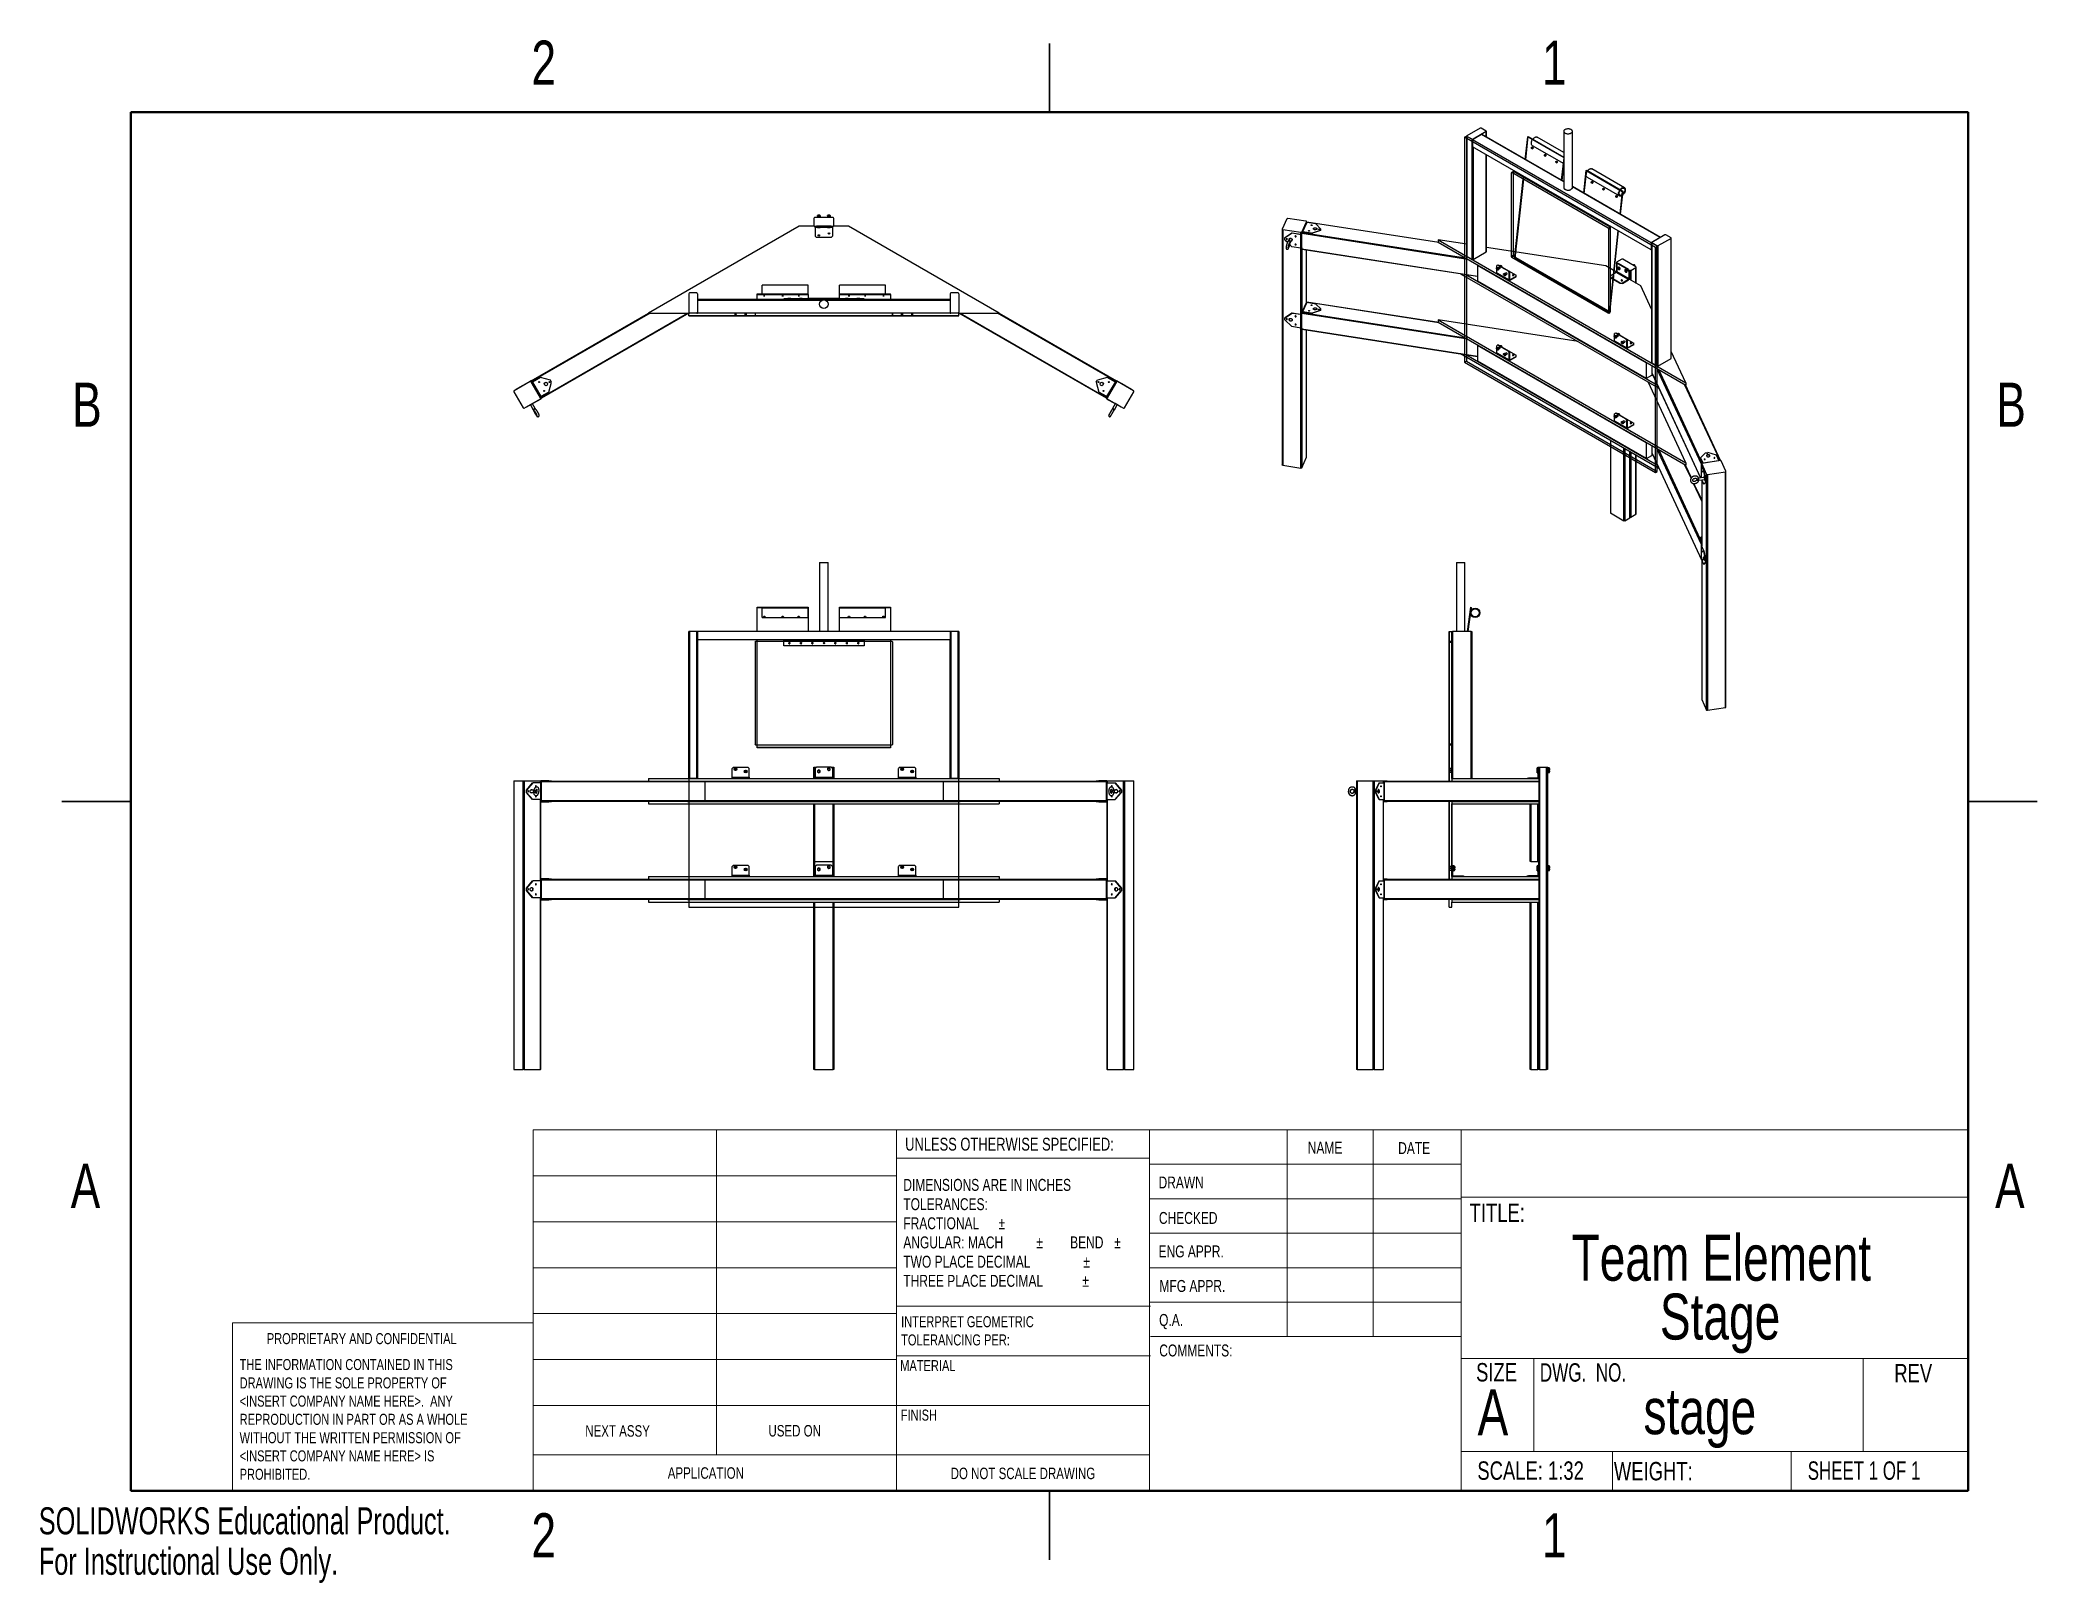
# Model space of a CAD drawing. Header units: inches. Extents: x 0 to 10.9, y 0 to 8.4.
import ezdxf

# ---------------------------------------------------------------- set-up
doc = ezdxf.new("R2010")
doc.units = ezdxf.units.IN
doc.header["$MEASUREMENT"] = 0
doc.styles.add('SLDTEXTSTYLE0', font='TXT', dxfattribs={"width": 0.75})
doc.styles.add('SLDTEXTSTYLE1', font='TXT', dxfattribs={"width": 0.6875})
doc.styles.add('SLDTEXTSTYLE2', font='TXT', dxfattribs={"width": 0.694444})
doc.styles.add('SLDTEXTSTYLE3', font='TXT', dxfattribs={"width": 0.7})

msp = doc.modelspace()

# ---------------------------------------------------------------- texts
at = {"color": 7, "linetype": 'Continuous', "lineweight": 0}
for s, insert, char_height, attachment_point, style in [('2', (2.748, 8.39), 0.24, 2, 'SLDTEXTSTYLE0'), ('1', (8.248, 8.39), 0.24, 2, 'SLDTEXTSTYLE0'), ('B', (0.262, 6.529), 0.24, 2, 'SLDTEXTSTYLE0'), ('B', (10.734, 6.529), 0.24, 2, 'SLDTEXTSTYLE0'), ('UNLESS OTHERWISE SPECIFIED:', (4.715, 2.421), 0.07, 1, 'SLDTEXTSTYLE0'), ('NAME', (6.906, 2.399), 0.065, 1, 'SLDTEXTSTYLE0'), ('DATE', (7.398, 2.397), 0.065, 1, 'SLDTEXTSTYLE0'), ('A', (0.254, 2.279), 0.24, 2, 'SLDTEXTSTYLE0'), ('DIMENSIONS ARE IN INCHES', (4.705, 2.197), 0.065, 1, 'SLDTEXTSTYLE0'), ('DRAWN', (6.094, 2.21), 0.065, 1, 'SLDTEXTSTYLE0'), ('A', (10.727, 2.279), 0.24, 2, 'SLDTEXTSTYLE0'), ('TOLERANCES:', (4.705, 2.092), 0.065, 1, 'SLDTEXTSTYLE0'), ('FRACTIONAL', (4.705, 1.988), 0.065, 1, 'SLDTEXTSTYLE0'), ('%%p', (5.223, 1.988), 0.065, 1, 'SLDTEXTSTYLE0'), ('CHECKED', (6.096, 2.017), 0.065, 1, 'SLDTEXTSTYLE0'), ('TITLE:', (7.787, 2.063), 0.1, 1, 'SLDTEXTSTYLE0'), ('ANGULAR: MACH', (4.705, 1.884), 0.065, 1, 'SLDTEXTSTYLE0'), ('%%p', (5.429, 1.884), 0.065, 1, 'SLDTEXTSTYLE0'), ('BEND', (5.613, 1.884), 0.065, 1, 'SLDTEXTSTYLE0'), ('%%p', (5.853, 1.884), 0.065, 1, 'SLDTEXTSTYLE0'), ('Team Element', (9.157, 1.893), 0.25, 2, 'SLDTEXTSTYLE0'), ('TWO PLACE DECIMAL', (4.705, 1.779), 0.065, 1, 'SLDTEXTSTYLE0'), ('%%p', (5.685, 1.779), 0.065, 1, 'SLDTEXTSTYLE0'), ('ENG APPR.', (6.094, 1.835), 0.065, 1, 'SLDTEXTSTYLE0'), ('THREE PLACE DECIMAL', (4.705, 1.675), 0.065, 1, 'SLDTEXTSTYLE0'), ('%%p', (5.679, 1.675), 0.065, 1, 'SLDTEXTSTYLE0'), ('MFG APPR.', (6.099, 1.647), 0.065, 1, 'SLDTEXTSTYLE0'), ('Stage', (9.15, 1.573), 0.25, 2, 'SLDTEXTSTYLE0'), ('INTERPRET GEOMETRIC', (4.693, 1.45), 0.06, 1, 'SLDTEXTSTYLE0'), ('Q.A.', (6.097, 1.462), 0.065, 1, 'SLDTEXTSTYLE0'), ('PROPRIETARY AND CONFIDENTIAL', (1.241, 1.358), 0.06, 1, 'SLDTEXTSTYLE0'), ('TOLERANCING PER:', (4.693, 1.351), 0.06, 1, 'SLDTEXTSTYLE0'), ('THE INFORMATION CONTAINED IN THIS', (1.093, 1.217), 0.06, 1, 'SLDTEXTSTYLE0'), ('MATERIAL', (4.688, 1.211), 0.06, 1, 'SLDTEXTSTYLE0'), ('COMMENTS:', (6.098, 1.296), 0.065, 1, 'SLDTEXTSTYLE0'), ('SIZE', (7.822, 1.195), 0.1, 1, 'SLDTEXTSTYLE0'), ('DRAWING IS THE SOLE PROPERTY OF', (1.093, 1.117), 0.06, 1, 'SLDTEXTSTYLE0'), ('DWG.  NO.', (8.169, 1.194), 0.1, 1, 'SLDTEXTSTYLE2'), ('REV', (10.098, 1.19), 0.1, 1, 'SLDTEXTSTYLE0'), ('<INSERT COMPANY NAME HERE>.  ANY', (1.093, 1.018), 0.06, 1, 'SLDTEXTSTYLE0'), ('A', (7.83, 1.052), 0.25, 1, 'SLDTEXTSTYLE0'), ('stage', (9.04, 1.058), 0.25, 2, 'SLDTEXTSTYLE0'), ('REPRODUCTION IN PART OR AS A WHOLE', (1.093, 0.919), 0.06, 1, 'SLDTEXTSTYLE0'), ('FINISH', (4.691, 0.942), 0.06, 1, 'SLDTEXTSTYLE0'), ('WITHOUT THE WRITTEN PERMISSION OF', (1.093, 0.819), 0.06, 1, 'SLDTEXTSTYLE0'), ('NEXT ASSY', (2.974, 0.857), 0.0625, 1, 'SLDTEXTSTYLE0'), ('USED ON', (3.971, 0.858), 0.0625, 1, 'SLDTEXTSTYLE0'), ('<INSERT COMPANY NAME HERE> IS', (1.093, 0.72), 0.06, 1, 'SLDTEXTSTYLE0'), ('SCALE: 1:32', (7.829, 0.66), 0.1, 1, 'SLDTEXTSTYLE0'), ('WEIGHT:', (8.572, 0.657), 0.1, 1, 'SLDTEXTSTYLE0'), ('SHEET 1 OF 1', (9.627, 0.66), 0.1, 1, 'SLDTEXTSTYLE1'), ('PROHIBITED.', (1.093, 0.62), 0.06, 1, 'SLDTEXTSTYLE0'), ('APPLICATION', (3.423, 0.628), 0.0625, 1, 'SLDTEXTSTYLE0'), ('DO NOT SCALE DRAWING', (5.356, 0.626), 0.0625, 2, 'SLDTEXTSTYLE0'), ('2', (2.748, 0.378), 0.24, 2, 'SLDTEXTSTYLE0'), ('1', (8.248, 0.378), 0.24, 2, 'SLDTEXTSTYLE0')]:
    msp.add_mtext(s, dxfattribs=dict(at, insert=insert, char_height=char_height, attachment_point=attachment_point, style=style))
at = {"color": 7, "linetype": 'Continuous', "char_height": 0.14705, "attachment_point": 1, "style": 'SLDTEXTSTYLE3'}
for s, insert in [('SOLIDWORKS Educational Product.', (0, 0.41)), ('For Instructional Use Only.', (0, 0.19))]:
    msp.add_mtext(s, dxfattribs=dict(at, insert=insert))

# ---------------------------------------------------------------- linework, layer by layer
at = {"color": 7, "linetype": 'Continuous', "lineweight": 25}
for p, q in [((5.5, 8.375), (5.5, 8)), ((5.5, 8), (5.5, 8.375)), ((7.759, 7.865), (7.77, 7.871)), ((8.798, 7.265), (7.759, 7.865)), ((7.759, 7.865), (7.759, 6.64)), ((8.808, 7.271), (7.77, 7.871)), ((7.77, 7.871), (7.77, 6.646)), ((7.771, 7.871), (7.771, 7.217)), ((7.844, 7.914), (7.772, 7.872)), ((7.8, 7.853), (7.772, 7.869)), ((7.772, 7.869), (7.772, 7.215)), ((7.8, 7.199), (7.8, 7.853)), ((7.851, 7.879), (7.803, 7.851)), ((8.775, 7.29), (7.803, 7.851)), ((7.803, 7.851), (7.803, 7.813)), ((7.877, 7.895), (7.806, 7.853)), ((7.877, 7.898), (7.85, 7.914)), ((8.299, 7.621), (7.851, 7.879)), ((8.299, 7.623), (7.855, 7.88)), ((7.877, 7.867), (7.877, 7.895)), ((7.878, 7.866), (7.878, 7.896)), ((8.09, 7.744), (8.103, 7.867)), ((8.092, 7.743), (8.106, 7.868)), ((8.103, 7.867), (8.106, 7.868)), ((8.103, 7.867), (8.299, 7.754)), ((8.106, 7.868), (8.299, 7.756)), ((8.299, 7.781), (8.154, 7.865)), ((8.299, 7.897), (8.299, 7.59)), ((8.346, 7.59), (8.346, 7.897)), ((8.775, 7.252), (7.803, 7.813)), ((7.806, 7.812), (7.806, 7.199)), ((7.877, 7.241), (7.877, 7.77)), ((7.878, 7.242), (7.878, 7.769)), ((8.127, 7.811), (8.125, 7.81)), ((8.128, 7.82), (8.299, 7.721)), ((8.128, 7.802), (8.13, 7.803)), ((8.198, 7.77), (8.195, 7.769)), ((8.198, 7.762), (8.201, 7.763)), ((8.26, 7.735), (8.257, 7.733)), ((8.26, 7.726), (8.263, 7.727)), ((8.299, 7.752), (8.286, 7.631)), ((8.299, 7.73), (8.289, 7.629)), ((8.024, 7.676), (8.013, 7.67)), ((8.013, 7.67), (8.013, 7.217)), ((8.025, 7.678), (8.014, 7.672)), ((8.016, 7.672), (8.026, 7.678)), ((8.541, 7.369), (8.016, 7.672)), ((8.024, 7.676), (8.024, 7.223)), ((8.551, 7.375), (8.026, 7.678)), ((8.032, 7.203), (8.08, 7.653)), ((8.035, 7.204), (8.083, 7.652)), ((8.408, 7.561), (8.421, 7.684)), ((8.41, 7.559), (8.424, 7.685)), ((8.421, 7.684), (8.424, 7.685)), ((8.421, 7.684), (8.617, 7.57)), ((8.424, 7.685), (8.62, 7.571)), ((8.426, 7.647), (8.603, 7.545)), ((8.453, 7.623), (8.45, 7.622)), ((8.629, 7.59), (8.452, 7.692)), ((8.454, 7.614), (8.456, 7.615)), ((8.826, 7.319), (8.346, 7.596)), ((8.823, 7.318), (8.346, 7.594)), ((8.515, 7.587), (8.513, 7.586)), ((8.516, 7.578), (8.518, 7.579)), ((8.586, 7.546), (8.583, 7.545)), ((8.586, 7.538), (8.589, 7.539)), ((8.617, 7.57), (8.604, 7.447)), ((8.62, 7.571), (8.606, 7.446)), ((8.617, 7.57), (8.62, 7.571)), ((4.218, 7.423), (4.218, 7.384)), ((4.323, 7.427), (4.222, 7.427)), ((4.235, 7.43), (4.235, 7.427)), ((4.255, 7.43), (4.235, 7.43)), ((4.238, 7.438), (4.238, 7.438)), ((4.252, 7.438), (4.238, 7.438)), ((4.238, 7.437), (4.238, 7.43)), ((4.238, 7.43), (4.238, 7.43)), ((4.25, 7.44), (4.24, 7.44)), ((4.242, 7.44), (4.242, 7.44)), ((4.242, 7.44), (4.248, 7.44)), ((4.245, 7.437), (4.245, 7.43)), ((4.248, 7.44), (4.248, 7.44)), ((4.252, 7.438), (4.252, 7.438)), ((4.252, 7.437), (4.252, 7.43)), ((4.252, 7.43), (4.252, 7.43)), ((4.255, 7.427), (4.255, 7.43)), ((4.29, 7.43), (4.29, 7.427)), ((4.31, 7.43), (4.29, 7.43)), ((4.293, 7.438), (4.293, 7.438)), ((4.307, 7.438), (4.293, 7.438)), ((4.293, 7.437), (4.293, 7.43)), ((4.293, 7.43), (4.293, 7.43)), ((4.305, 7.44), (4.295, 7.44)), ((4.297, 7.44), (4.297, 7.44)), ((4.297, 7.44), (4.303, 7.44)), ((4.3, 7.437), (4.3, 7.43)), ((4.303, 7.44), (4.303, 7.44)), ((4.307, 7.438), (4.307, 7.438)), ((4.307, 7.437), (4.307, 7.43)), ((4.307, 7.43), (4.307, 7.43)), ((4.31, 7.427), (4.31, 7.43)), ((4.327, 7.384), (4.327, 7.423)), ((6.793, 7.421), (6.767, 7.365)), ((6.896, 7.408), (6.798, 7.423)), ((6.873, 7.348), (6.899, 7.405)), ((6.898, 7.399), (6.874, 7.348)), ((6.901, 7.4), (6.878, 7.35)), ((6.899, 7.4), (6.899, 7.405)), ((6.899, 7.4), (6.899, 7.405)), ((6.9, 7.4), (6.901, 7.402)), ((7.619, 7.292), (6.901, 7.403)), ((7.62, 7.291), (6.901, 7.402)), ((6.95, 7.393), (6.901, 7.4)), ((6.978, 7.365), (6.95, 7.393)), ((4.138, 7.38), (3.319, 6.908)), ((4.222, 7.38), (4.138, 7.38)), ((4.222, 7.38), (4.323, 7.38)), ((4.226, 7.377), (4.226, 7.38)), ((4.233, 7.377), (4.226, 7.377)), ((4.226, 7.374), (4.226, 7.377)), ((4.226, 7.374), (4.226, 7.326)), ((4.238, 7.374), (4.226, 7.374)), ((4.226, 7.326), (4.233, 7.318)), ((4.233, 7.38), (4.233, 7.377)), ((4.312, 7.38), (4.233, 7.38)), ((4.312, 7.377), (4.233, 7.377)), ((4.312, 7.318), (4.233, 7.318)), ((4.238, 7.373), (4.238, 7.377)), ((4.242, 7.372), (4.238, 7.372)), ((4.245, 7.373), (4.242, 7.372)), ((4.249, 7.372), (4.242, 7.372)), ((4.245, 7.373), (4.245, 7.377)), ((4.252, 7.373), (4.249, 7.372)), ((4.252, 7.372), (4.249, 7.372)), ((4.252, 7.373), (4.252, 7.377)), ((4.293, 7.374), (4.252, 7.374)), ((4.293, 7.373), (4.293, 7.377)), ((4.296, 7.372), (4.293, 7.372)), ((4.3, 7.373), (4.296, 7.372)), ((4.303, 7.372), (4.296, 7.372)), ((4.3, 7.373), (4.3, 7.377)), ((4.307, 7.373), (4.303, 7.372)), ((4.307, 7.372), (4.303, 7.372)), ((4.307, 7.373), (4.307, 7.377)), ((4.319, 7.374), (4.307, 7.374)), ((4.312, 7.377), (4.312, 7.38)), ((4.319, 7.377), (4.312, 7.377)), ((4.312, 7.318), (4.319, 7.326)), ((4.319, 7.38), (4.319, 7.377)), ((4.319, 7.377), (4.319, 7.374)), ((4.319, 7.374), (4.319, 7.326)), ((4.407, 7.38), (4.323, 7.38)), ((5.226, 6.908), (4.407, 7.38)), ((6.767, 7.364), (6.767, 6.082)), ((6.77, 7.362), (6.868, 7.347)), ((6.77, 7.362), (6.77, 6.08)), ((6.82, 7.343), (6.782, 7.317)), ((6.782, 7.317), (6.783, 7.318)), ((6.782, 7.307), (6.782, 7.317)), ((6.782, 7.307), (6.796, 7.293)), ((6.783, 7.318), (6.821, 7.344)), ((6.808, 7.311), (6.803, 7.301)), ((6.805, 7.284), (6.82, 7.269)), ((6.81, 7.288), (6.818, 7.306)), ((6.81, 7.289), (6.81, 7.29)), ((6.821, 7.344), (6.82, 7.343)), ((6.869, 7.335), (6.82, 7.343)), ((6.821, 7.344), (6.87, 7.336)), ((6.868, 7.337), (6.868, 7.347)), ((6.869, 7.261), (6.869, 7.335)), ((6.872, 7.337), (6.873, 7.34)), ((6.873, 7.348), (6.873, 7.338)), ((6.873, 7.257), (6.873, 7.34)), ((7.777, 7.2), (6.873, 7.34)), ((6.874, 7.347), (6.874, 7.345)), ((6.875, 7.346), (6.876, 7.349)), ((6.875, 7.346), (7.764, 7.208)), ((6.877, 7.348), (6.878, 7.348)), ((6.927, 7.342), (6.878, 7.35)), ((6.878, 7.348), (6.927, 7.341)), ((6.927, 7.342), (6.975, 7.358)), ((6.975, 7.357), (6.927, 7.341)), ((6.927, 7.341), (6.927, 7.342)), ((6.937, 7.366), (6.937, 7.366)), ((6.975, 7.358), (6.978, 7.365)), ((6.975, 7.357), (6.978, 7.364)), ((6.975, 7.358), (6.975, 7.357)), ((6.978, 7.364), (6.978, 7.365)), ((7.615, 7.306), (8.963, 6.528)), ((7.771, 7.282), (7.615, 7.306)), ((7.615, 7.306), (7.615, 7.294)), ((7.615, 7.294), (8.963, 6.516)), ((8.551, 7.375), (8.541, 7.369)), ((8.544, 7.364), (8.554, 7.37)), ((8.544, 6.911), (8.544, 7.364)), ((8.594, 7.356), (8.546, 6.906)), ((8.596, 7.355), (8.548, 6.907)), ((8.554, 6.917), (8.554, 7.37)), ((8.823, 7.318), (8.775, 7.29)), ((8.775, 7.29), (8.775, 7.252)), ((8.777, 7.29), (8.777, 6.636)), ((8.85, 7.333), (8.778, 7.292)), ((8.805, 7.273), (8.778, 7.289)), ((8.778, 7.289), (8.778, 6.635)), ((8.883, 7.314), (8.811, 7.273)), ((8.883, 7.317), (8.855, 7.333)), ((8.883, 6.66), (8.883, 7.314)), ((8.884, 6.662), (8.884, 7.316)), ((6.869, 7.261), (6.82, 7.269)), ((6.868, 6.901), (6.868, 7.262)), ((6.873, 7.262), (6.873, 6.903)), ((6.873, 7.257), (7.83, 7.109)), ((6.874, 7.256), (7.83, 7.108)), ((6.899, 6.965), (6.899, 7.252)), ((6.899, 6.965), (6.899, 7.252)), ((7.8, 7.199), (7.772, 7.215)), ((7.806, 7.199), (7.877, 7.241)), ((8.528, 7.165), (7.878, 7.265)), ((8.013, 7.217), (8.024, 7.223)), ((8.026, 7.218), (8.016, 7.212)), ((8.016, 7.212), (8.541, 6.909)), ((8.026, 7.218), (8.551, 6.915)), ((8.035, 7.204), (8.032, 7.203)), ((8.546, 6.906), (8.032, 7.203)), ((8.548, 6.907), (8.035, 7.204)), ((8.586, 7.183), (8.586, 7.131)), ((8.615, 7.201), (8.587, 7.185)), ((8.587, 7.182), (8.659, 7.14)), ((8.587, 7.182), (8.587, 7.131)), ((8.593, 7.176), (8.588, 7.172)), ((8.595, 7.177), (8.593, 7.176)), ((8.648, 7.144), (8.593, 7.176)), ((8.651, 7.145), (8.595, 7.177)), ((8.692, 7.159), (8.62, 7.201)), ((8.775, 7.252), (8.777, 7.253)), ((8.798, 7.265), (8.808, 7.271)), ((8.798, 6.04), (8.798, 7.265)), ((8.805, 6.619), (8.805, 7.273)), ((8.808, 6.046), (8.808, 7.271)), ((8.811, 7.273), (8.811, 6.619)), ((7.738, 7.122), (8.817, 6.499)), ((7.766, 7.118), (8.81, 6.515)), ((8.747, 6.637), (7.83, 7.166)), ((7.83, 7.166), (7.83, 7.084)), ((7.83, 7.084), (8.747, 6.554)), ((7.831, 7.082), (8.748, 6.552)), ((7.941, 7.169), (7.935, 7.166)), ((7.935, 7.155), (7.935, 7.166)), ((7.937, 7.151), (7.935, 7.151)), ((7.935, 7.15), (7.937, 7.149)), ((7.936, 7.15), (7.935, 7.15)), ((7.935, 7.126), (7.935, 7.146)), ((7.935, 7.126), (8.002, 7.088)), ((7.939, 7.15), (7.936, 7.15)), ((7.938, 7.15), (7.937, 7.151)), ((7.939, 7.15), (7.937, 7.149)), ((7.937, 7.149), (7.938, 7.148)), ((7.937, 7.123), (8.003, 7.085)), ((7.941, 7.154), (7.938, 7.155)), ((7.938, 7.153), (7.938, 7.151)), ((7.939, 7.152), (7.938, 7.151)), ((7.938, 7.151), (7.938, 7.15)), ((7.939, 7.151), (7.938, 7.15)), ((7.94, 7.149), (7.938, 7.148)), ((7.938, 7.148), (7.938, 7.147)), ((7.938, 7.145), (7.94, 7.148)), ((7.94, 7.148), (7.938, 7.147)), ((7.938, 7.147), (7.938, 7.145)), ((7.938, 7.145), (7.938, 7.145)), ((7.939, 7.151), (7.939, 7.152)), ((7.94, 7.149), (7.939, 7.151)), ((7.939, 7.146), (7.94, 7.147)), ((7.939, 7.144), (7.939, 7.146)), ((7.948, 7.158), (7.94, 7.154)), ((7.941, 7.148), (7.94, 7.149)), ((7.94, 7.148), (7.94, 7.149)), ((7.941, 7.148), (7.94, 7.147)), ((7.94, 7.147), (7.941, 7.147)), ((7.943, 7.17), (7.941, 7.169)), ((7.941, 7.169), (7.996, 7.137)), ((7.942, 7.147), (7.941, 7.148)), ((7.941, 7.147), (7.942, 7.146)), ((7.942, 7.147), (7.941, 7.147)), ((7.943, 7.17), (7.998, 7.138)), ((7.944, 7.147), (7.952, 7.152)), ((7.944, 7.145), (7.944, 7.148)), ((7.955, 7.166), (7.952, 7.165)), ((7.96, 7.162), (7.959, 7.161)), ((7.961, 7.164), (7.96, 7.164)), ((7.963, 7.159), (7.963, 7.16)), ((7.975, 7.119), (7.974, 7.12)), ((7.974, 7.118), (7.975, 7.117)), ((7.977, 7.118), (7.974, 7.118)), ((7.974, 7.118), (7.974, 7.118)), ((7.976, 7.119), (7.975, 7.119)), ((7.977, 7.118), (7.975, 7.117)), ((7.975, 7.117), (7.976, 7.116)), ((7.977, 7.12), (7.976, 7.119)), ((7.978, 7.119), (7.976, 7.119)), ((7.979, 7.117), (7.976, 7.116)), ((7.976, 7.116), (7.977, 7.115)), ((7.98, 7.122), (7.977, 7.123)), ((7.977, 7.121), (7.977, 7.12)), ((7.978, 7.12), (7.977, 7.12)), ((7.977, 7.113), (7.979, 7.116)), ((7.979, 7.116), (7.977, 7.115)), ((7.977, 7.115), (7.977, 7.113)), ((7.977, 7.113), (7.977, 7.113)), ((7.978, 7.119), (7.978, 7.12)), ((7.979, 7.117), (7.978, 7.119)), ((7.978, 7.114), (7.979, 7.115)), ((7.978, 7.112), (7.978, 7.114)), ((7.987, 7.127), (7.979, 7.122)), ((7.98, 7.116), (7.979, 7.117)), ((7.979, 7.116), (7.979, 7.117)), ((7.98, 7.116), (7.979, 7.115)), ((7.979, 7.115), (7.98, 7.115)), ((7.981, 7.116), (7.98, 7.116)), ((7.981, 7.116), (7.98, 7.115)), ((7.98, 7.115), (7.981, 7.114)), ((7.983, 7.115), (7.99, 7.12)), ((7.983, 7.113), (7.983, 7.116)), ((7.996, 7.137), (7.998, 7.138)), ((8.002, 7.127), (7.996, 7.137)), ((7.998, 7.138), (8.004, 7.129)), ((7.998, 7.138), (8.04, 7.114)), ((8.004, 7.129), (8.002, 7.127)), ((8.002, 7.088), (8.002, 7.127)), ((8.004, 7.129), (8.004, 7.089)), ((8.004, 7.089), (8.006, 7.088)), ((8.006, 7.088), (8.04, 7.108)), ((8.04, 7.105), (8.006, 7.085)), ((8.04, 7.108), (8.04, 7.114)), ((8.04, 7.105), (8.04, 7.108)), ((8.587, 7.131), (8.528, 7.165)), ((8.585, 7.129), (8.551, 7.109)), ((8.551, 7.109), (8.551, 7.103)), ((8.607, 7.071), (8.551, 7.103)), ((8.551, 7.103), (8.551, 7.1)), ((8.607, 7.068), (8.551, 7.1)), ((8.652, 7.091), (8.585, 7.129)), ((8.588, 7.172), (8.588, 7.133)), ((8.588, 7.133), (8.654, 7.095)), ((8.594, 7.156), (8.597, 7.158)), ((8.594, 7.15), (8.596, 7.146)), ((8.596, 7.15), (8.595, 7.15)), ((8.595, 7.149), (8.596, 7.149)), ((8.595, 7.149), (8.596, 7.149)), ((8.595, 7.149), (8.595, 7.149)), ((8.598, 7.156), (8.596, 7.156)), ((8.596, 7.149), (8.596, 7.149)), ((8.601, 7.158), (8.597, 7.158)), ((8.598, 7.156), (8.601, 7.158)), ((8.598, 7.154), (8.598, 7.152)), ((8.598, 7.152), (8.598, 7.154)), ((8.598, 7.154), (8.598, 7.152)), ((8.598, 7.154), (8.598, 7.154)), ((8.598, 7.152), (8.598, 7.152)), ((8.598, 7.144), (8.6, 7.143)), ((8.603, 7.15), (8.6, 7.153)), ((8.601, 7.146), (8.6, 7.148)), ((8.6, 7.148), (8.6, 7.147)), ((8.6, 7.147), (8.601, 7.146)), ((8.606, 7.152), (8.601, 7.158)), ((8.601, 7.146), (8.601, 7.146)), ((8.603, 7.15), (8.606, 7.152)), ((8.603, 7.144), (8.606, 7.146)), ((8.606, 7.146), (8.606, 7.152)), ((8.607, 7.068), (8.607, 7.071)), ((8.607, 7.071), (8.618, 7.071)), ((8.618, 7.068), (8.607, 7.068)), ((8.652, 7.091), (8.618, 7.071)), ((8.618, 7.068), (8.652, 7.088)), ((8.618, 7.071), (8.618, 7.068)), ((8.632, 7.143), (8.635, 7.145)), ((8.632, 7.137), (8.634, 7.133)), ((8.635, 7.137), (8.633, 7.137)), ((8.637, 7.144), (8.634, 7.143)), ((8.634, 7.136), (8.635, 7.137)), ((8.634, 7.137), (8.635, 7.137)), ((8.634, 7.137), (8.634, 7.136)), ((8.64, 7.145), (8.635, 7.145)), ((8.635, 7.137), (8.635, 7.137)), ((8.637, 7.144), (8.64, 7.145)), ((8.637, 7.141), (8.637, 7.139)), ((8.637, 7.139), (8.637, 7.141)), ((8.637, 7.141), (8.637, 7.139)), ((8.637, 7.141), (8.637, 7.141)), ((8.637, 7.139), (8.637, 7.139)), ((8.637, 7.131), (8.639, 7.131)), ((8.638, 7.135), (8.64, 7.133)), ((8.639, 7.135), (8.638, 7.135)), ((8.642, 7.138), (8.639, 7.14)), ((8.64, 7.133), (8.639, 7.135)), ((8.645, 7.139), (8.64, 7.145)), ((8.64, 7.133), (8.64, 7.133)), ((8.642, 7.138), (8.645, 7.139)), ((8.642, 7.131), (8.645, 7.133)), ((8.645, 7.133), (8.645, 7.139)), ((8.648, 7.144), (8.651, 7.145)), ((8.654, 7.134), (8.648, 7.144)), ((8.651, 7.145), (8.656, 7.135)), ((8.656, 7.135), (8.654, 7.134)), ((8.654, 7.134), (8.654, 7.095)), ((8.718, 7.055), (8.655, 7.092)), ((8.656, 7.096), (8.656, 7.135)), ((8.659, 7.089), (8.659, 7.14)), ((8.665, 7.14), (8.692, 7.156)), ((8.665, 7.14), (8.665, 7.086)), ((8.678, 7.169), (8.677, 7.169)), ((8.683, 7.17), (8.679, 7.167)), ((8.688, 7.164), (8.686, 7.163)), ((8.692, 7.07), (8.692, 7.156)), ((8.693, 7.069), (8.693, 7.158)), ((3.538, 7.013), (3.538, 6.912)), ((3.581, 7.017), (3.542, 7.017)), ((3.585, 7.013), (3.585, 6.912)), ((3.585, 6.984), (4.96, 6.984)), ((3.585, 6.976), (3.585, 6.908)), ((4.261, 6.976), (3.585, 6.976)), ((3.909, 7.012), (4.187, 7.012)), ((3.909, 7.009), (3.909, 7.012)), ((3.909, 6.984), (3.909, 7.009)), ((3.909, 7.009), (4.187, 7.009)), ((4.187, 7.06), (3.937, 7.06)), ((3.937, 7.012), (3.937, 7.06)), ((4.491, 6.985), (4.054, 6.985)), ((4.054, 6.985), (4.054, 6.984)), ((4.187, 7.012), (4.187, 7.06)), ((4.187, 7.009), (4.187, 7.012)), ((4.187, 7.009), (4.187, 6.985)), ((4.187, 6.989), (4.358, 6.989)), ((4.96, 6.976), (4.284, 6.976)), ((4.608, 7.06), (4.358, 7.06)), ((4.358, 7.012), (4.358, 7.06)), ((4.358, 7.012), (4.636, 7.012)), ((4.358, 7.009), (4.358, 7.012)), ((4.358, 7.009), (4.636, 7.009)), ((4.358, 6.985), (4.358, 7.009)), ((4.491, 6.985), (4.491, 6.984)), ((4.608, 7.012), (4.608, 7.06)), ((4.636, 7.009), (4.636, 7.012)), ((4.636, 7.009), (4.636, 6.984)), ((4.96, 7.013), (4.96, 6.912)), ((4.96, 6.976), (4.96, 6.908)), ((5.003, 7.017), (4.964, 7.017)), ((5.007, 7.013), (5.007, 6.912)), ((6.898, 6.964), (6.874, 6.913)), ((6.901, 6.965), (6.878, 6.915)), ((6.9, 6.965), (6.901, 6.967)), ((7.619, 6.857), (6.901, 6.967)), ((7.62, 6.855), (6.901, 6.967)), ((6.95, 6.957), (6.901, 6.965)), ((6.978, 6.93), (6.95, 6.957)), ((8.777, 6.929), (8.718, 7.055)), ((2.68, 6.539), (3.319, 6.908)), ((3.327, 6.908), (2.682, 6.535)), ((2.733, 6.447), (3.53, 6.908)), ((3.538, 6.908), (2.735, 6.444)), ((3.319, 6.908), (3.542, 6.908)), ((5.007, 6.908), (3.538, 6.908)), ((3.538, 6.893), (3.538, 6.908)), ((5.007, 6.893), (3.538, 6.893)), ((3.538, 6.893), (3.785, 6.893)), ((3.581, 6.908), (3.542, 6.908)), ((3.581, 6.908), (3.585, 6.908)), ((4.96, 6.908), (3.585, 6.908)), ((3.788, 6.897), (3.785, 6.893)), ((3.785, 6.893), (3.8, 6.893)), ((3.788, 6.908), (3.788, 6.897)), ((3.796, 6.897), (3.788, 6.897)), ((3.796, 6.897), (3.796, 6.908)), ((3.8, 6.893), (3.796, 6.897)), ((3.8, 6.893), (3.839, 6.893)), ((3.843, 6.897), (3.839, 6.893)), ((3.839, 6.893), (3.854, 6.893)), ((3.843, 6.908), (3.843, 6.897)), ((3.851, 6.897), (3.843, 6.897)), ((3.851, 6.897), (3.851, 6.908)), ((3.854, 6.893), (3.851, 6.897)), ((3.854, 6.893), (4.691, 6.893)), ((3.898, 6.908), (3.898, 6.893)), ((3.898, 6.893), (3.901, 6.893)), ((3.901, 6.893), (3.898, 6.893)), ((3.901, 6.893), (3.901, 6.908)), ((4.644, 6.893), (3.901, 6.893)), ((4.644, 6.908), (4.644, 6.893)), ((4.644, 6.893), (4.648, 6.893)), ((4.648, 6.893), (4.644, 6.893)), ((4.648, 6.893), (4.648, 6.908)), ((4.694, 6.897), (4.691, 6.893)), ((4.691, 6.893), (4.706, 6.893)), ((4.694, 6.908), (4.694, 6.897)), ((4.702, 6.897), (4.694, 6.897)), ((4.702, 6.897), (4.702, 6.908)), ((4.706, 6.893), (4.702, 6.897)), ((4.706, 6.893), (4.746, 6.893)), ((4.749, 6.897), (4.746, 6.893)), ((4.746, 6.893), (4.76, 6.893)), ((4.749, 6.908), (4.749, 6.897)), ((4.757, 6.897), (4.749, 6.897)), ((4.757, 6.897), (4.757, 6.908)), ((4.76, 6.893), (4.757, 6.897)), ((4.76, 6.893), (5.007, 6.893)), ((4.96, 6.908), (4.964, 6.908)), ((5.003, 6.908), (4.964, 6.908)), ((5.003, 6.908), (5.226, 6.908)), ((5.81, 6.444), (5.007, 6.908)), ((5.007, 6.893), (5.007, 6.908)), ((5.015, 6.908), (5.812, 6.447)), ((5.863, 6.535), (5.218, 6.908)), ((5.226, 6.908), (5.865, 6.539)), ((6.82, 6.907), (6.782, 6.881)), ((6.782, 6.881), (6.783, 6.882)), ((6.782, 6.871), (6.782, 6.881)), ((6.782, 6.871), (6.82, 6.834)), ((6.783, 6.882), (6.821, 6.908)), ((6.821, 6.908), (6.82, 6.907)), ((6.869, 6.9), (6.82, 6.907)), ((6.821, 6.908), (6.87, 6.901)), ((6.869, 6.826), (6.869, 6.9)), ((6.872, 6.902), (6.873, 6.904)), ((6.873, 6.822), (6.873, 6.905)), ((7.777, 6.765), (6.873, 6.905)), ((6.874, 6.912), (6.874, 6.909)), ((6.875, 6.91), (6.876, 6.913)), ((6.875, 6.91), (7.764, 6.773)), ((6.877, 6.913), (6.878, 6.913)), ((6.927, 6.907), (6.878, 6.915)), ((6.878, 6.913), (6.927, 6.905)), ((6.927, 6.907), (6.975, 6.923)), ((6.975, 6.921), (6.927, 6.905)), ((6.927, 6.905), (6.927, 6.907)), ((6.937, 6.931), (6.937, 6.93)), ((6.975, 6.923), (6.978, 6.93)), ((6.975, 6.921), (6.978, 6.928)), ((6.975, 6.923), (6.975, 6.921)), ((6.978, 6.928), (6.978, 6.93)), ((7.615, 6.871), (7.615, 6.859)), ((7.615, 6.871), (8.963, 6.092)), ((8.377, 6.753), (7.615, 6.871)), ((7.615, 6.859), (8.963, 6.081)), ((8.541, 6.909), (8.551, 6.915)), ((8.543, 6.909), (8.553, 6.915)), ((8.554, 6.917), (8.544, 6.911)), ((8.548, 6.907), (8.546, 6.906)), ((6.869, 6.826), (6.82, 6.834)), ((6.868, 6.064), (6.868, 6.826)), ((6.873, 6.826), (6.873, 6.066)), ((6.873, 6.822), (7.83, 6.674)), ((6.874, 6.82), (7.83, 6.672)), ((6.899, 6.123), (6.899, 6.816)), ((6.899, 6.123), (6.899, 6.816)), ((8.582, 6.799), (8.576, 6.796)), ((8.576, 6.785), (8.576, 6.796)), ((8.578, 6.781), (8.576, 6.781)), ((8.576, 6.78), (8.578, 6.779)), ((8.577, 6.78), (8.576, 6.78)), ((8.576, 6.756), (8.576, 6.776)), ((8.576, 6.756), (8.642, 6.718)), ((8.579, 6.78), (8.577, 6.78)), ((8.579, 6.781), (8.578, 6.781)), ((8.579, 6.78), (8.578, 6.779)), ((8.578, 6.779), (8.579, 6.778)), ((8.578, 6.753), (8.644, 6.715)), ((8.582, 6.784), (8.579, 6.785)), ((8.579, 6.783), (8.579, 6.781)), ((8.58, 6.782), (8.579, 6.781)), ((8.579, 6.781), (8.579, 6.781)), ((8.58, 6.781), (8.579, 6.781)), ((8.581, 6.779), (8.579, 6.778)), ((8.579, 6.778), (8.579, 6.777)), ((8.579, 6.775), (8.581, 6.778)), ((8.581, 6.778), (8.579, 6.777)), ((8.579, 6.777), (8.579, 6.775)), ((8.579, 6.775), (8.579, 6.775)), ((8.58, 6.781), (8.58, 6.782)), ((8.581, 6.779), (8.58, 6.781)), ((8.58, 6.776), (8.581, 6.777)), ((8.58, 6.774), (8.58, 6.776)), ((8.589, 6.788), (8.581, 6.784)), ((8.582, 6.778), (8.581, 6.779)), ((8.581, 6.778), (8.581, 6.779)), ((8.582, 6.778), (8.581, 6.777)), ((8.581, 6.777), (8.582, 6.777)), ((8.584, 6.8), (8.582, 6.799)), ((8.582, 6.799), (8.637, 6.767)), ((8.583, 6.777), (8.582, 6.778)), ((8.583, 6.778), (8.582, 6.777)), ((8.582, 6.777), (8.583, 6.776)), ((8.584, 6.8), (8.639, 6.768)), ((8.585, 6.777), (8.593, 6.782)), ((8.585, 6.775), (8.585, 6.778)), ((8.598, 6.796), (8.595, 6.794)), ((8.602, 6.794), (8.601, 6.794)), ((8.604, 6.789), (8.604, 6.79)), ((8.616, 6.749), (8.615, 6.75)), ((8.615, 6.748), (8.616, 6.747)), ((8.618, 6.748), (8.615, 6.748)), ((8.615, 6.748), (8.615, 6.748)), ((8.617, 6.749), (8.616, 6.749)), ((8.618, 6.748), (8.616, 6.747)), ((8.616, 6.747), (8.617, 6.746)), ((8.618, 6.75), (8.617, 6.749)), ((8.619, 6.75), (8.617, 6.749)), ((8.619, 6.747), (8.617, 6.746)), ((8.617, 6.746), (8.618, 6.745)), ((8.621, 6.752), (8.618, 6.753)), ((8.618, 6.751), (8.618, 6.75)), ((8.619, 6.75), (8.618, 6.75)), ((8.618, 6.744), (8.62, 6.746)), ((8.62, 6.746), (8.618, 6.745)), ((8.618, 6.745), (8.618, 6.743)), ((8.618, 6.744), (8.618, 6.743)), ((8.619, 6.749), (8.619, 6.75)), ((8.619, 6.747), (8.619, 6.749)), ((8.62, 6.746), (8.619, 6.747)), ((8.621, 6.746), (8.619, 6.745)), ((8.619, 6.744), (8.619, 6.745)), ((8.619, 6.745), (8.62, 6.745)), ((8.619, 6.742), (8.619, 6.744)), ((8.627, 6.757), (8.62, 6.752)), ((8.62, 6.746), (8.62, 6.747)), ((8.622, 6.746), (8.62, 6.746)), ((8.622, 6.746), (8.62, 6.745)), ((8.62, 6.745), (8.622, 6.744)), ((8.624, 6.746), (8.631, 6.75)), ((8.624, 6.743), (8.624, 6.747)), ((8.637, 6.767), (8.639, 6.768)), ((8.642, 6.757), (8.637, 6.767)), ((8.639, 6.768), (8.645, 6.759)), ((8.639, 6.768), (8.681, 6.744)), ((8.645, 6.759), (8.642, 6.757)), ((8.642, 6.718), (8.642, 6.757)), ((8.645, 6.759), (8.645, 6.72)), ((8.681, 6.738), (8.681, 6.744)), ((7.738, 6.687), (8.817, 6.063)), ((7.759, 6.64), (7.77, 6.646)), ((7.759, 6.64), (8.798, 6.04)), ((7.766, 6.682), (8.81, 6.08)), ((7.77, 6.646), (8.808, 6.046)), ((8.747, 6.202), (7.83, 6.731)), ((7.83, 6.731), (7.83, 6.648)), ((7.83, 6.648), (8.747, 6.119)), ((7.831, 6.646), (8.748, 6.117)), ((7.941, 6.734), (7.935, 6.73)), ((7.935, 6.72), (7.935, 6.73)), ((7.937, 6.715), (7.935, 6.716)), ((7.936, 6.715), (7.935, 6.714)), ((7.935, 6.714), (7.937, 6.714)), ((7.935, 6.691), (7.935, 6.711)), ((7.935, 6.691), (8.002, 6.653)), ((7.939, 6.715), (7.936, 6.715)), ((7.938, 6.715), (7.937, 6.715)), ((7.939, 6.715), (7.937, 6.714)), ((7.937, 6.714), (7.938, 6.713)), ((7.937, 6.688), (8.003, 6.65)), ((7.941, 6.718), (7.938, 6.72)), ((7.938, 6.718), (7.938, 6.716)), ((7.939, 6.717), (7.938, 6.716)), ((7.938, 6.716), (7.938, 6.715)), ((7.939, 6.716), (7.938, 6.715)), ((7.94, 6.714), (7.938, 6.713)), ((7.938, 6.713), (7.938, 6.711)), ((7.938, 6.71), (7.94, 6.712)), ((7.94, 6.712), (7.938, 6.711)), ((7.938, 6.711), (7.938, 6.71)), ((7.938, 6.71), (7.938, 6.71)), ((7.939, 6.715), (7.939, 6.717)), ((7.94, 6.714), (7.939, 6.715)), ((7.939, 6.71), (7.94, 6.711)), ((7.939, 6.709), (7.939, 6.71)), ((7.948, 6.723), (7.94, 6.719)), ((7.941, 6.713), (7.94, 6.714)), ((7.94, 6.712), (7.94, 6.713)), ((7.941, 6.712), (7.94, 6.711)), ((7.94, 6.711), (7.941, 6.711)), ((7.943, 6.735), (7.941, 6.734)), ((7.941, 6.734), (7.996, 6.702)), ((7.942, 6.712), (7.941, 6.713)), ((7.942, 6.712), (7.941, 6.711)), ((7.941, 6.711), (7.942, 6.71)), ((7.943, 6.735), (7.998, 6.703)), ((7.944, 6.712), (7.952, 6.716)), ((7.944, 6.709), (7.944, 6.713)), ((7.957, 6.73), (7.954, 6.728)), ((7.961, 6.728), (7.96, 6.729)), ((7.963, 6.724), (7.963, 6.725)), ((7.975, 6.683), (7.974, 6.684)), ((7.974, 6.683), (7.975, 6.682)), ((7.977, 6.683), (7.974, 6.683)), ((7.974, 6.683), (7.974, 6.683)), ((7.976, 6.683), (7.975, 6.683)), ((7.977, 6.683), (7.975, 6.682)), ((7.975, 6.682), (7.976, 6.681)), ((7.977, 6.684), (7.976, 6.683)), ((7.978, 6.684), (7.976, 6.683)), ((7.979, 6.682), (7.976, 6.681)), ((7.976, 6.681), (7.977, 6.679)), ((7.98, 6.686), (7.977, 6.688)), ((7.977, 6.686), (7.977, 6.684)), ((7.978, 6.685), (7.977, 6.684)), ((7.977, 6.678), (7.979, 6.68)), ((7.979, 6.68), (7.977, 6.679)), ((7.977, 6.679), (7.977, 6.678)), ((7.977, 6.678), (7.977, 6.678)), ((7.978, 6.683), (7.978, 6.685)), ((7.979, 6.682), (7.978, 6.683)), ((7.978, 6.677), (7.978, 6.679)), ((7.978, 6.679), (7.979, 6.679)), ((7.987, 6.691), (7.979, 6.687)), ((7.98, 6.681), (7.979, 6.682)), ((7.979, 6.68), (7.979, 6.682)), ((7.98, 6.681), (7.979, 6.679)), ((7.979, 6.679), (7.98, 6.679)), ((7.981, 6.68), (7.98, 6.681)), ((7.981, 6.68), (7.98, 6.679)), ((7.98, 6.679), (7.981, 6.679)), ((7.983, 6.68), (7.99, 6.684)), ((7.983, 6.678), (7.983, 6.681)), ((7.996, 6.702), (7.998, 6.703)), ((8.002, 6.692), (7.996, 6.702)), ((7.998, 6.703), (8.004, 6.693)), ((7.998, 6.703), (8.04, 6.679)), ((8.004, 6.693), (8.002, 6.692)), ((8.002, 6.653), (8.002, 6.692)), ((8.004, 6.693), (8.004, 6.654)), ((8.004, 6.654), (8.006, 6.653)), ((8.006, 6.653), (8.04, 6.672)), ((8.04, 6.67), (8.006, 6.65)), ((8.04, 6.672), (8.04, 6.679)), ((8.04, 6.67), (8.04, 6.672)), ((8.645, 6.72), (8.647, 6.718)), ((8.647, 6.718), (8.681, 6.738)), ((8.681, 6.735), (8.647, 6.716)), ((8.681, 6.735), (8.681, 6.738)), ((8.747, 6.637), (8.747, 6.554)), ((8.805, 6.619), (8.778, 6.635)), ((8.811, 6.619), (8.883, 6.66)), ((8.963, 6.528), (8.884, 6.698)), ((2.675, 6.536), (2.587, 6.485)), ((2.632, 6.513), (2.676, 6.538)), ((2.677, 6.537), (2.675, 6.536)), ((2.68, 6.534), (2.679, 6.536)), ((2.682, 6.535), (2.68, 6.539)), ((2.731, 6.446), (2.68, 6.534)), ((2.685, 6.53), (2.682, 6.535)), ((2.683, 6.529), (2.686, 6.531)), ((2.731, 6.557), (2.686, 6.531)), ((2.686, 6.531), (2.732, 6.453)), ((2.784, 6.543), (2.731, 6.557)), ((2.776, 6.478), (2.79, 6.532)), ((2.79, 6.532), (2.784, 6.543)), ((5.755, 6.532), (5.761, 6.543)), ((5.755, 6.532), (5.769, 6.478)), ((5.815, 6.557), (5.761, 6.543)), ((5.813, 6.453), (5.859, 6.531)), ((5.865, 6.534), (5.814, 6.446)), ((5.859, 6.531), (5.815, 6.557)), ((5.859, 6.531), (5.862, 6.529)), ((5.86, 6.53), (5.863, 6.535)), ((5.865, 6.539), (5.863, 6.535)), ((5.865, 6.534), (5.866, 6.536)), ((5.868, 6.537), (5.87, 6.536)), ((5.913, 6.513), (5.869, 6.538)), ((5.958, 6.485), (5.87, 6.536)), ((8.75, 6.553), (8.778, 6.569)), ((8.963, 6.092), (8.759, 6.533)), ((8.781, 6.573), (8.781, 6.621)), ((8.781, 6.579), (9.044, 6.011)), ((8.781, 6.578), (9.044, 6.011)), ((9.048, 6.085), (8.806, 6.606)), ((8.814, 6.602), (9.052, 6.09)), ((8.963, 6.528), (8.963, 6.516)), ((2.586, 6.48), (2.636, 6.392)), ((2.598, 6.493), (2.632, 6.513)), ((2.599, 6.492), (2.598, 6.493)), ((2.632, 6.513), (2.633, 6.511)), ((2.642, 6.39), (2.73, 6.441)), ((2.688, 6.415), (2.654, 6.395)), ((2.687, 6.416), (2.688, 6.415)), ((2.702, 6.388), (2.687, 6.414)), ((2.732, 6.44), (2.688, 6.415)), ((2.732, 6.453), (2.728, 6.451)), ((2.733, 6.447), (2.73, 6.452)), ((2.73, 6.441), (2.732, 6.442)), ((2.732, 6.445), (2.731, 6.446)), ((2.776, 6.478), (2.732, 6.453)), ((2.735, 6.444), (2.733, 6.447)), ((5.813, 6.453), (5.769, 6.478)), ((5.812, 6.447), (5.81, 6.444)), ((5.812, 6.447), (5.815, 6.452)), ((5.817, 6.451), (5.813, 6.453)), ((5.813, 6.445), (5.814, 6.446)), ((5.813, 6.44), (5.857, 6.415)), ((5.815, 6.441), (5.814, 6.442)), ((5.815, 6.441), (5.903, 6.39)), ((5.858, 6.414), (5.844, 6.388)), ((5.857, 6.415), (5.858, 6.416)), ((5.891, 6.395), (5.857, 6.415)), ((5.909, 6.392), (5.959, 6.48)), ((5.912, 6.511), (5.913, 6.513)), ((5.913, 6.513), (5.947, 6.493)), ((5.947, 6.493), (5.946, 6.492)), ((9.15, 6.105), (8.957, 6.519)), ((9.152, 6.105), (8.961, 6.517)), ((2.654, 6.395), (2.654, 6.397)), ((2.676, 6.408), (2.691, 6.382)), ((2.702, 6.388), (2.691, 6.382)), ((5.84, 6.382), (5.841, 6.383)), ((5.841, 6.383), (5.841, 6.383)), ((5.854, 6.382), (5.844, 6.388)), ((5.854, 6.382), (5.869, 6.408)), ((5.892, 6.397), (5.891, 6.395)), ((8.582, 6.364), (8.576, 6.36)), ((8.576, 6.35), (8.576, 6.36)), ((8.578, 6.345), (8.576, 6.346)), ((8.577, 6.345), (8.576, 6.344)), ((8.576, 6.344), (8.578, 6.344)), ((8.576, 6.321), (8.576, 6.341)), ((8.576, 6.321), (8.642, 6.283)), ((8.579, 6.345), (8.577, 6.345)), ((8.579, 6.345), (8.578, 6.345)), ((8.579, 6.345), (8.578, 6.344)), ((8.578, 6.344), (8.579, 6.343)), ((8.578, 6.318), (8.644, 6.28)), ((8.582, 6.348), (8.579, 6.35)), ((8.579, 6.348), (8.579, 6.346)), ((8.58, 6.347), (8.579, 6.346)), ((8.579, 6.346), (8.579, 6.345)), ((8.58, 6.346), (8.579, 6.345)), ((8.581, 6.344), (8.579, 6.343)), ((8.579, 6.343), (8.579, 6.341)), ((8.579, 6.34), (8.581, 6.342)), ((8.581, 6.342), (8.579, 6.341)), ((8.579, 6.341), (8.579, 6.34)), ((8.579, 6.34), (8.579, 6.34)), ((8.58, 6.345), (8.58, 6.347)), ((8.581, 6.344), (8.58, 6.345)), ((8.58, 6.34), (8.581, 6.341)), ((8.58, 6.339), (8.58, 6.34)), ((8.589, 6.353), (8.581, 6.349)), ((8.582, 6.343), (8.581, 6.344)), ((8.581, 6.342), (8.581, 6.343)), ((8.582, 6.343), (8.581, 6.341)), ((8.581, 6.341), (8.582, 6.341)), ((8.584, 6.365), (8.582, 6.364)), ((8.582, 6.364), (8.637, 6.332)), ((8.583, 6.342), (8.582, 6.343)), ((8.583, 6.342), (8.582, 6.341)), ((8.582, 6.341), (8.583, 6.34)), ((8.584, 6.365), (8.639, 6.333)), ((8.585, 6.342), (8.593, 6.346)), ((8.585, 6.339), (8.585, 6.343)), ((8.598, 6.36), (8.595, 6.359)), ((8.602, 6.358), (8.601, 6.359)), ((8.604, 6.354), (8.604, 6.355)), ((8.616, 6.313), (8.615, 6.314)), ((8.615, 6.313), (8.616, 6.312)), ((8.618, 6.313), (8.615, 6.313)), ((8.615, 6.313), (8.615, 6.313)), ((8.617, 6.313), (8.616, 6.313)), ((8.618, 6.313), (8.616, 6.312)), ((8.616, 6.312), (8.617, 6.311)), ((8.618, 6.314), (8.617, 6.313)), ((8.619, 6.314), (8.617, 6.313)), ((8.619, 6.312), (8.617, 6.311)), ((8.617, 6.311), (8.618, 6.309)), ((8.621, 6.316), (8.618, 6.318)), ((8.618, 6.316), (8.618, 6.314)), ((8.619, 6.315), (8.618, 6.314)), ((8.618, 6.308), (8.62, 6.31)), ((8.62, 6.31), (8.618, 6.309)), ((8.618, 6.309), (8.618, 6.308)), ((8.618, 6.308), (8.618, 6.308)), ((8.619, 6.313), (8.619, 6.315)), ((8.619, 6.312), (8.619, 6.313)), ((8.62, 6.311), (8.619, 6.312)), ((8.621, 6.311), (8.619, 6.31)), ((8.619, 6.309), (8.619, 6.31)), ((8.619, 6.31), (8.62, 6.309)), ((8.619, 6.307), (8.619, 6.309)), ((8.627, 6.321), (8.62, 6.317)), ((8.62, 6.31), (8.62, 6.312)), ((8.622, 6.31), (8.62, 6.311)), ((8.622, 6.31), (8.62, 6.309)), ((8.62, 6.309), (8.622, 6.309)), ((8.624, 6.31), (8.631, 6.314)), ((8.624, 6.308), (8.624, 6.311)), ((8.637, 6.332), (8.639, 6.333)), ((8.642, 6.322), (8.637, 6.332)), ((8.639, 6.333), (8.645, 6.323)), ((8.639, 6.333), (8.681, 6.309)), ((8.645, 6.323), (8.642, 6.322)), ((8.642, 6.283), (8.642, 6.322)), ((8.645, 6.323), (8.645, 6.284)), ((8.681, 6.302), (8.681, 6.309)), ((8.553, 6.216), (8.553, 5.821)), ((8.554, 6.215), (8.554, 5.82)), ((8.645, 6.284), (8.647, 6.283)), ((8.647, 6.283), (8.681, 6.302)), ((8.681, 6.3), (8.647, 6.28)), ((8.681, 6.3), (8.681, 6.302)), ((8.747, 6.202), (8.747, 6.119)), ((6.873, 6.066), (6.899, 6.123)), ((8.626, 5.778), (8.626, 6.174)), ((8.631, 6.171), (8.631, 5.778)), ((8.659, 5.794), (8.659, 6.155)), ((8.66, 5.796), (8.66, 6.154)), ((8.665, 6.151), (8.665, 5.797)), ((8.692, 5.813), (8.692, 6.136)), ((8.693, 5.815), (8.693, 6.135)), ((8.75, 6.117), (8.778, 6.133)), ((8.781, 6.138), (8.781, 6.186)), ((8.781, 6.143), (9.049, 5.565)), ((8.781, 6.143), (9.048, 5.566)), ((9.048, 5.649), (8.806, 6.171)), ((8.814, 6.167), (9.05, 5.658)), ((8.963, 6.092), (8.963, 6.081)), ((9.071, 6.148), (9.044, 6.12)), ((9.044, 6.12), (9.044, 6.119)), ((9.057, 6.092), (9.044, 6.12)), ((9.044, 6.119), (9.057, 6.091)), ((9.05, 6.088), (9.05, 6.077)), ((9.05, 6.087), (9.076, 6.03)), ((9.05, 6.087), (9.05, 6.077)), ((9.151, 6.105), (9.053, 6.09)), ((9.057, 6.092), (9.144, 6.105)), ((9.071, 6.148), (9.083, 6.15)), ((9.131, 6.134), (9.083, 6.15)), ((9.144, 6.105), (9.131, 6.134)), ((9.182, 6.047), (9.155, 6.103)), ((6.77, 6.08), (6.868, 6.064)), ((8.798, 6.04), (8.808, 6.046)), ((8.992, 6.009), (8.957, 6.084)), ((8.994, 6.011), (8.961, 6.081)), ((9.05, 5.885), (9.005, 5.98)), ((9.05, 5.891), (9.008, 5.98)), ((9.063, 6.014), (9.033, 6.009)), ((9.035, 5.998), (9.065, 6.003)), ((9.047, 6.078), (9.047, 6.012)), ((9.047, 6.078), (9.061, 6.049)), ((9.047, 6.078), (9.047, 6.012)), ((9.048, 6.08), (9.048, 6.085)), ((9.062, 6.05), (9.049, 6.078)), ((9.049, 6), (9.061, 5.976)), ((9.05, 5.999), (9.05, 5.642)), ((9.05, 5.999), (9.05, 5.642)), ((9.061, 6.049), (9.062, 6.05)), ((9.071, 5.996), (9.061, 6.049)), ((9.061, 5.976), (9.071, 5.986)), ((9.062, 6.05), (9.073, 5.996)), ((9.073, 5.986), (9.062, 5.976)), ((9.073, 5.996), (9.071, 5.996)), ((9.071, 5.996), (9.071, 5.986)), ((9.071, 5.986), (9.073, 5.986)), ((9.073, 5.996), (9.073, 5.986)), ((9.076, 4.748), (9.076, 6.03)), ((9.081, 6.029), (9.179, 6.044)), ((9.081, 6.029), (9.081, 4.747)), ((9.179, 4.762), (9.179, 6.044)), ((9.182, 4.764), (9.182, 6.046)), ((9.062, 5.976), (9.061, 5.976)), ((8.554, 5.82), (8.626, 5.778)), ((8.631, 5.778), (8.659, 5.794)), ((8.665, 5.797), (8.692, 5.813)), ((9.05, 5.691), (9.044, 5.685)), ((9.044, 5.685), (9.044, 5.683)), ((9.05, 5.672), (9.044, 5.685)), ((9.044, 5.683), (9.05, 5.671)), ((4.249, 5.551), (4.249, 5.176)), ((4.249, 5.551), (4.273, 5.551)), ((4.273, 5.551), (4.296, 5.551)), ((4.296, 5.176), (4.296, 5.551)), ((7.715, 5.551), (7.715, 5.176)), ((7.715, 5.551), (7.761, 5.551)), ((7.761, 5.176), (7.761, 5.551)), ((9.047, 5.643), (9.047, 5.569)), ((9.047, 5.642), (9.047, 5.569)), ((9.047, 5.642), (9.061, 5.614)), ((9.047, 5.569), (9.061, 5.54)), ((9.048, 5.644), (9.048, 5.649)), ((9.048, 5.566), (9.048, 5.567)), ((9.062, 5.614), (9.049, 5.643)), ((9.05, 5.564), (9.05, 4.805)), ((9.05, 5.564), (9.05, 4.805)), ((9.061, 5.614), (9.062, 5.614)), ((9.071, 5.56), (9.061, 5.614)), ((9.061, 5.54), (9.071, 5.55)), ((9.062, 5.614), (9.073, 5.561)), ((9.073, 5.551), (9.062, 5.54)), ((9.073, 5.561), (9.071, 5.56)), ((9.071, 5.56), (9.071, 5.55)), ((9.071, 5.55), (9.073, 5.551)), ((9.073, 5.561), (9.073, 5.551)), ((9.062, 5.54), (9.061, 5.54)), ((3.909, 5.176), (3.909, 5.307)), ((3.909, 5.307), (4.187, 5.307)), ((3.909, 5.307), (3.909, 5.306)), ((3.909, 5.176), (3.909, 5.306)), ((3.909, 5.306), (4.187, 5.306)), ((4.187, 5.303), (3.937, 5.303)), ((3.937, 5.277), (3.937, 5.303)), ((3.937, 5.251), (3.937, 5.277)), ((3.937, 5.251), (4.187, 5.251)), ((3.944, 5.255), (3.944, 5.255)), ((3.952, 5.255), (3.952, 5.255)), ((4.044, 5.255), (4.044, 5.255)), ((4.052, 5.255), (4.052, 5.255)), ((4.132, 5.255), (4.132, 5.255)), ((4.14, 5.255), (4.14, 5.255)), ((4.187, 5.307), (4.187, 5.176)), ((4.187, 5.307), (4.187, 5.306)), ((4.187, 5.306), (4.187, 5.176)), ((4.187, 5.277), (4.187, 5.303)), ((4.187, 5.251), (4.187, 5.277)), ((4.358, 5.176), (4.358, 5.307)), ((4.358, 5.307), (4.358, 5.306)), ((4.358, 5.307), (4.636, 5.307)), ((4.358, 5.176), (4.358, 5.306)), ((4.358, 5.306), (4.636, 5.306)), ((4.608, 5.303), (4.358, 5.303)), ((4.358, 5.277), (4.358, 5.303)), ((4.358, 5.251), (4.358, 5.277)), ((4.358, 5.251), (4.608, 5.251)), ((4.405, 5.255), (4.405, 5.255)), ((4.413, 5.255), (4.413, 5.255)), ((4.493, 5.255), (4.493, 5.255)), ((4.501, 5.255), (4.501, 5.255)), ((4.593, 5.255), (4.593, 5.255)), ((4.601, 5.255), (4.601, 5.255)), ((4.608, 5.277), (4.608, 5.303)), ((4.608, 5.251), (4.608, 5.277)), ((4.636, 5.307), (4.636, 5.176)), ((4.636, 5.307), (4.636, 5.306)), ((4.636, 5.306), (4.636, 5.176)), ((7.791, 5.307), (7.774, 5.176)), ((7.795, 5.306), (7.777, 5.176)), ((7.791, 5.307), (7.795, 5.306)), ((3.538, 4.375), (3.538, 5.176)), ((3.538, 5.176), (3.542, 5.176)), ((5.007, 5.176), (3.538, 5.176)), ((3.538, 5.176), (3.538, 3.676)), ((3.542, 5.176), (3.542, 4.375)), ((3.581, 5.176), (3.542, 5.176)), ((3.581, 4.375), (3.581, 5.176)), ((3.581, 5.176), (3.585, 5.176)), ((3.585, 5.176), (3.585, 5.129)), ((4.96, 5.176), (3.585, 5.176)), ((3.585, 5.129), (3.585, 4.375)), ((4.96, 5.129), (3.585, 5.129)), ((3.898, 5.117), (3.898, 4.563)), ((4.644, 5.121), (3.901, 5.121)), ((3.909, 4.544), (3.909, 5.129)), ((3.909, 4.543), (3.909, 5.129)), ((4.054, 5.129), (4.054, 5.127)), ((4.054, 5.127), (4.069, 5.127)), ((4.054, 5.098), (4.054, 5.126)), ((4.054, 5.126), (4.069, 5.126)), ((4.069, 5.127), (4.069, 5.129)), ((4.069, 5.127), (4.085, 5.127)), ((4.069, 5.126), (4.069, 5.127)), ((4.082, 5.113), (4.082, 5.111)), ((4.082, 5.111), (4.082, 5.112)), ((4.082, 5.111), (4.082, 5.112)), ((4.082, 5.111), (4.082, 5.111)), ((4.085, 5.129), (4.085, 5.127)), ((4.085, 5.127), (4.101, 5.127)), ((4.085, 5.127), (4.085, 5.126)), ((4.085, 5.126), (4.101, 5.126)), ((4.088, 5.111), (4.088, 5.113)), ((4.088, 5.111), (4.088, 5.111)), ((4.101, 5.127), (4.101, 5.129)), ((4.101, 5.127), (4.116, 5.127)), ((4.101, 5.126), (4.101, 5.127)), ((4.116, 5.129), (4.116, 5.127)), ((4.116, 5.127), (4.132, 5.127)), ((4.116, 5.127), (4.116, 5.126)), ((4.116, 5.126), (4.132, 5.126)), ((4.132, 5.127), (4.132, 5.129)), ((4.132, 5.127), (4.148, 5.127)), ((4.132, 5.126), (4.132, 5.127)), ((4.145, 5.113), (4.145, 5.111)), ((4.145, 5.111), (4.145, 5.112)), ((4.145, 5.111), (4.145, 5.112)), ((4.145, 5.111), (4.145, 5.111)), ((4.148, 5.129), (4.148, 5.127)), ((4.148, 5.127), (4.163, 5.127)), ((4.148, 5.127), (4.148, 5.126)), ((4.148, 5.126), (4.163, 5.126)), ((4.15, 5.111), (4.15, 5.113)), ((4.151, 5.111), (4.151, 5.111)), ((4.163, 5.127), (4.163, 5.129)), ((4.163, 5.127), (4.179, 5.127)), ((4.163, 5.126), (4.163, 5.127)), ((4.179, 5.129), (4.179, 5.127)), ((4.179, 5.127), (4.194, 5.127)), ((4.179, 5.127), (4.179, 5.126)), ((4.179, 5.126), (4.194, 5.126)), ((4.194, 5.127), (4.194, 5.129)), ((4.194, 5.127), (4.21, 5.127)), ((4.194, 5.126), (4.194, 5.127)), ((4.207, 5.113), (4.207, 5.111)), ((4.207, 5.111), (4.207, 5.112)), ((4.207, 5.111), (4.207, 5.112)), ((4.207, 5.111), (4.207, 5.111)), ((4.21, 5.129), (4.21, 5.127)), ((4.21, 5.127), (4.226, 5.127)), ((4.21, 5.127), (4.21, 5.126)), ((4.21, 5.126), (4.226, 5.126)), ((4.213, 5.111), (4.213, 5.113)), ((4.213, 5.111), (4.213, 5.111)), ((4.226, 5.127), (4.226, 5.129)), ((4.226, 5.127), (4.241, 5.127)), ((4.226, 5.126), (4.226, 5.127)), ((4.241, 5.129), (4.241, 5.127)), ((4.241, 5.127), (4.257, 5.127)), ((4.241, 5.127), (4.241, 5.126)), ((4.241, 5.126), (4.257, 5.126)), ((4.257, 5.127), (4.257, 5.129)), ((4.257, 5.127), (4.273, 5.127)), ((4.257, 5.126), (4.257, 5.127)), ((4.273, 5.129), (4.273, 5.127)), ((4.273, 5.127), (4.288, 5.127)), ((4.273, 5.127), (4.273, 5.126)), ((4.273, 5.126), (4.288, 5.126)), ((4.288, 5.127), (4.288, 5.129)), ((4.288, 5.127), (4.304, 5.127)), ((4.288, 5.126), (4.288, 5.127)), ((4.304, 5.129), (4.304, 5.127)), ((4.304, 5.127), (4.319, 5.127)), ((4.304, 5.127), (4.304, 5.126)), ((4.304, 5.126), (4.319, 5.126)), ((4.319, 5.127), (4.319, 5.129)), ((4.319, 5.127), (4.335, 5.127)), ((4.319, 5.126), (4.319, 5.127)), ((4.332, 5.113), (4.332, 5.111)), ((4.332, 5.111), (4.332, 5.112)), ((4.332, 5.111), (4.332, 5.112)), ((4.332, 5.111), (4.332, 5.111)), ((4.335, 5.129), (4.335, 5.127)), ((4.335, 5.127), (4.351, 5.127)), ((4.335, 5.127), (4.335, 5.126)), ((4.335, 5.126), (4.351, 5.126)), ((4.338, 5.111), (4.338, 5.113)), ((4.338, 5.111), (4.338, 5.111)), ((4.351, 5.127), (4.351, 5.129)), ((4.351, 5.127), (4.366, 5.127)), ((4.351, 5.126), (4.351, 5.127)), ((4.366, 5.129), (4.366, 5.127)), ((4.366, 5.127), (4.382, 5.127)), ((4.366, 5.127), (4.366, 5.126)), ((4.366, 5.126), (4.382, 5.126)), ((4.382, 5.127), (4.382, 5.129)), ((4.382, 5.127), (4.398, 5.127)), ((4.382, 5.126), (4.382, 5.127)), ((4.395, 5.113), (4.395, 5.111)), ((4.395, 5.111), (4.395, 5.112)), ((4.395, 5.111), (4.395, 5.112)), ((4.395, 5.111), (4.395, 5.111)), ((4.398, 5.129), (4.398, 5.127)), ((4.398, 5.127), (4.413, 5.127)), ((4.398, 5.127), (4.398, 5.126)), ((4.398, 5.126), (4.413, 5.126)), ((4.4, 5.111), (4.4, 5.113)), ((4.401, 5.111), (4.401, 5.111)), ((4.413, 5.127), (4.413, 5.129)), ((4.413, 5.127), (4.429, 5.127)), ((4.413, 5.126), (4.413, 5.127)), ((4.429, 5.129), (4.429, 5.127)), ((4.429, 5.127), (4.444, 5.127)), ((4.429, 5.127), (4.429, 5.126)), ((4.429, 5.126), (4.444, 5.126)), ((4.444, 5.127), (4.444, 5.129)), ((4.444, 5.127), (4.46, 5.127)), ((4.444, 5.126), (4.444, 5.127)), ((4.457, 5.113), (4.457, 5.111)), ((4.457, 5.111), (4.457, 5.112)), ((4.457, 5.111), (4.457, 5.112)), ((4.457, 5.111), (4.457, 5.111)), ((4.46, 5.129), (4.46, 5.127)), ((4.46, 5.127), (4.476, 5.127)), ((4.46, 5.127), (4.46, 5.126)), ((4.46, 5.126), (4.476, 5.126)), ((4.463, 5.111), (4.463, 5.113)), ((4.463, 5.111), (4.463, 5.111)), ((4.476, 5.127), (4.476, 5.129)), ((4.476, 5.127), (4.491, 5.127)), ((4.476, 5.126), (4.476, 5.127)), ((4.491, 5.129), (4.491, 5.127)), ((4.491, 5.127), (4.491, 5.098)), ((4.636, 5.129), (4.636, 4.544)), ((4.636, 5.129), (4.636, 4.543)), ((4.648, 4.563), (4.648, 5.117)), ((4.96, 5.176), (4.964, 5.176)), ((4.96, 5.176), (4.96, 5.129)), ((4.96, 4.375), (4.96, 5.129)), ((4.964, 5.176), (4.964, 4.375)), ((5.003, 5.176), (4.964, 5.176)), ((5.003, 4.375), (5.003, 5.176)), ((5.003, 5.176), (5.007, 5.176)), ((5.007, 5.176), (5.007, 4.375)), ((5.007, 3.676), (5.007, 5.176)), ((7.675, 5.176), (7.69, 5.176)), ((7.675, 4.361), (7.675, 5.176)), ((7.675, 5.176), (7.675, 4.433)), ((7.675, 5.121), (7.675, 5.117)), ((7.69, 5.121), (7.675, 5.121)), ((7.675, 5.117), (7.675, 5.121)), ((7.675, 4.563), (7.675, 5.117)), ((7.675, 5.117), (7.69, 5.117)), ((7.69, 4.375), (7.69, 5.176)), ((7.69, 5.176), (7.694, 5.176)), ((7.694, 5.176), (7.694, 4.375)), ((7.796, 5.176), (7.694, 5.176)), ((7.796, 4.375), (7.796, 5.176)), ((7.796, 5.176), (7.799, 5.176)), ((7.799, 5.176), (7.799, 4.375)), ((4.491, 5.098), (4.054, 5.098)), ((4.054, 5.098), (4.054, 5.098)), ((4.491, 5.098), (4.054, 5.098)), ((4.491, 5.098), (4.491, 5.098)), ((9.05, 4.805), (9.076, 4.748)), ((9.081, 4.747), (9.179, 4.762)), ((3.901, 4.559), (4.644, 4.559)), ((3.909, 4.543), (3.909, 4.544)), ((4.636, 4.544), (3.909, 4.544)), ((4.636, 4.543), (3.909, 4.543)), ((4.636, 4.543), (4.636, 4.544)), ((7.69, 4.563), (7.675, 4.563)), ((7.675, 4.563), (7.675, 4.559)), ((7.675, 4.559), (7.675, 4.563)), ((7.675, 4.559), (7.69, 4.559)), ((2.585, 4.363), (2.585, 2.793)), ((2.585, 4.363), (2.586, 4.363)), ((2.586, 4.363), (2.586, 2.793)), ((2.586, 4.363), (2.636, 4.363)), ((2.636, 2.793), (2.636, 4.363)), ((2.636, 4.363), (2.642, 4.363)), ((2.642, 4.363), (2.642, 2.793)), ((2.642, 4.363), (2.73, 4.363)), ((2.688, 4.351), (2.654, 4.312)), ((2.654, 4.312), (2.687, 4.351)), ((2.687, 4.351), (2.688, 4.351)), ((2.732, 4.351), (2.688, 4.351)), ((2.73, 4.363), (2.732, 4.363)), ((2.73, 4.351), (2.73, 4.363)), ((2.732, 4.351), (2.732, 4.363)), ((2.776, 4.362), (2.732, 4.362)), ((2.732, 4.361), (2.776, 4.361)), ((2.733, 4.361), (2.732, 4.361)), ((2.732, 4.261), (2.732, 4.351)), ((2.734, 4.351), (2.732, 4.351)), ((2.733, 4.361), (3.53, 4.361)), ((2.734, 4.261), (2.734, 4.351)), ((2.735, 4.255), (2.735, 4.357)), ((3.624, 4.357), (2.735, 4.357)), ((2.776, 4.361), (2.776, 4.362)), ((2.776, 4.362), (2.79, 4.362)), ((2.79, 4.361), (2.776, 4.361)), ((2.79, 4.362), (2.79, 4.361)), ((3.319, 4.375), (3.319, 4.361)), ((3.319, 4.375), (5.226, 4.375)), ((3.53, 4.361), (5.015, 4.361)), ((3.581, 4.375), (3.542, 4.375)), ((3.624, 4.357), (3.624, 4.361)), ((3.624, 4.357), (3.624, 4.255)), ((4.921, 4.357), (3.624, 4.357)), ((3.78, 4.438), (3.773, 4.43)), ((3.773, 4.382), (3.773, 4.43)), ((3.773, 4.382), (3.866, 4.382)), ((3.773, 4.375), (3.773, 4.382)), ((3.78, 4.438), (3.858, 4.438)), ((3.789, 4.427), (3.787, 4.427)), ((3.787, 4.427), (3.787, 4.427)), ((3.787, 4.427), (3.789, 4.427)), ((3.787, 4.425), (3.789, 4.425)), ((3.787, 4.425), (3.787, 4.425)), ((3.789, 4.425), (3.787, 4.425)), ((3.791, 4.428), (3.789, 4.427)), ((3.789, 4.427), (3.789, 4.427)), ((3.789, 4.427), (3.791, 4.427)), ((3.789, 4.425), (3.791, 4.424)), ((3.789, 4.425), (3.789, 4.425)), ((3.791, 4.431), (3.791, 4.429)), ((3.791, 4.431), (3.791, 4.431)), ((3.791, 4.429), (3.791, 4.431)), ((3.791, 4.429), (3.791, 4.428)), ((3.791, 4.429), (3.791, 4.429)), ((3.791, 4.427), (3.791, 4.428)), ((3.791, 4.425), (3.791, 4.424)), ((3.791, 4.423), (3.791, 4.425)), ((3.791, 4.424), (3.791, 4.423)), ((3.791, 4.423), (3.791, 4.421)), ((3.791, 4.423), (3.791, 4.423)), ((3.791, 4.421), (3.791, 4.423)), ((3.791, 4.421), (3.791, 4.421)), ((3.793, 4.429), (3.793, 4.431)), ((3.793, 4.431), (3.793, 4.431)), ((3.793, 4.431), (3.793, 4.429)), ((3.794, 4.428), (3.793, 4.429)), ((3.793, 4.429), (3.793, 4.429)), ((3.793, 4.429), (3.793, 4.427)), ((3.793, 4.427), (3.794, 4.428)), ((3.793, 4.425), (3.794, 4.424)), ((3.795, 4.425), (3.793, 4.425)), ((3.793, 4.423), (3.794, 4.424)), ((3.793, 4.421), (3.793, 4.423)), ((3.793, 4.423), (3.793, 4.423)), ((3.793, 4.423), (3.793, 4.421)), ((3.793, 4.421), (3.793, 4.421)), ((3.795, 4.427), (3.794, 4.428)), ((3.794, 4.424), (3.795, 4.425)), ((3.797, 4.427), (3.795, 4.427)), ((3.795, 4.427), (3.795, 4.427)), ((3.795, 4.427), (3.797, 4.427)), ((3.795, 4.425), (3.797, 4.425)), ((3.795, 4.425), (3.795, 4.425)), ((3.797, 4.425), (3.795, 4.425)), ((3.797, 4.427), (3.797, 4.427)), ((3.797, 4.425), (3.797, 4.425)), ((3.844, 4.415), (3.842, 4.415)), ((3.842, 4.415), (3.842, 4.415)), ((3.842, 4.415), (3.844, 4.415)), ((3.844, 4.414), (3.842, 4.413)), ((3.842, 4.413), (3.844, 4.413)), ((3.842, 4.413), (3.842, 4.413)), ((3.845, 4.416), (3.844, 4.415)), ((3.844, 4.415), (3.845, 4.416)), ((3.844, 4.415), (3.844, 4.415)), ((3.844, 4.414), (3.844, 4.413)), ((3.844, 4.413), (3.845, 4.413)), ((3.846, 4.417), (3.845, 4.416)), ((3.845, 4.416), (3.845, 4.416)), ((3.845, 4.413), (3.846, 4.411)), ((3.845, 4.413), (3.845, 4.413)), ((3.846, 4.412), (3.845, 4.413)), ((3.846, 4.419), (3.846, 4.417)), ((3.846, 4.419), (3.846, 4.419)), ((3.846, 4.417), (3.846, 4.419)), ((3.846, 4.417), (3.846, 4.417)), ((3.846, 4.412), (3.846, 4.411)), ((3.846, 4.41), (3.846, 4.412)), ((3.846, 4.411), (3.846, 4.41)), ((3.846, 4.41), (3.846, 4.41)), ((3.848, 4.417), (3.848, 4.419)), ((3.848, 4.419), (3.848, 4.419)), ((3.848, 4.419), (3.848, 4.417)), ((3.848, 4.416), (3.848, 4.417)), ((3.848, 4.417), (3.848, 4.417)), ((3.848, 4.417), (3.848, 4.416)), ((3.85, 4.415), (3.848, 4.416)), ((3.848, 4.416), (3.848, 4.416)), ((3.85, 4.414), (3.848, 4.413)), ((3.848, 4.411), (3.848, 4.413)), ((3.848, 4.413), (3.85, 4.413)), ((3.848, 4.413), (3.848, 4.413)), ((3.848, 4.412), (3.848, 4.411)), ((3.848, 4.412), (3.848, 4.41)), ((3.848, 4.41), (3.848, 4.411)), ((3.848, 4.41), (3.848, 4.41)), ((3.852, 4.415), (3.85, 4.415)), ((3.85, 4.415), (3.85, 4.415)), ((3.85, 4.415), (3.852, 4.415)), ((3.85, 4.414), (3.85, 4.413)), ((3.852, 4.413), (3.85, 4.414)), ((3.85, 4.413), (3.852, 4.413)), ((3.852, 4.415), (3.852, 4.415)), ((3.852, 4.413), (3.852, 4.413)), ((3.866, 4.43), (3.858, 4.438)), ((3.866, 4.382), (3.866, 4.43)), ((3.866, 4.382), (3.866, 4.375)), ((4.218, 4.375), (4.218, 4.438)), ((4.218, 4.438), (4.222, 4.438)), ((4.222, 4.438), (4.233, 4.438)), ((4.222, 4.438), (4.222, 4.375)), ((4.233, 4.438), (4.226, 4.43)), ((4.226, 4.43), (4.226, 4.382)), ((4.226, 4.382), (4.319, 4.382)), ((4.226, 4.378), (4.226, 4.382)), ((4.226, 4.375), (4.226, 4.378)), ((4.226, 4.378), (4.233, 4.378)), ((4.312, 4.438), (4.233, 4.438)), ((4.233, 4.378), (4.233, 4.375)), ((4.312, 4.378), (4.233, 4.378)), ((4.238, 4.41), (4.242, 4.408)), ((4.241, 4.412), (4.243, 4.413)), ((4.243, 4.413), (4.241, 4.412)), ((4.245, 4.422), (4.242, 4.42)), ((4.245, 4.42), (4.245, 4.417)), ((4.245, 4.417), (4.245, 4.42)), ((4.245, 4.406), (4.249, 4.408)), ((4.25, 4.412), (4.248, 4.413)), ((4.248, 4.413), (4.25, 4.412)), ((4.252, 4.418), (4.249, 4.42)), ((4.293, 4.422), (4.296, 4.42)), ((4.297, 4.425), (4.295, 4.424)), ((4.295, 4.423), (4.297, 4.424)), ((4.3, 4.434), (4.296, 4.432)), ((4.3, 4.431), (4.3, 4.429)), ((4.3, 4.429), (4.3, 4.431)), ((4.3, 4.418), (4.303, 4.42)), ((4.302, 4.424), (4.304, 4.423)), ((4.307, 4.43), (4.303, 4.432)), ((4.305, 4.424), (4.303, 4.425)), ((4.319, 4.43), (4.312, 4.438)), ((4.312, 4.438), (4.323, 4.438)), ((4.312, 4.375), (4.312, 4.378)), ((4.312, 4.378), (4.319, 4.378)), ((4.319, 4.43), (4.319, 4.382)), ((4.319, 4.382), (4.319, 4.378)), ((4.319, 4.378), (4.319, 4.375)), ((4.323, 4.438), (4.327, 4.438)), ((4.323, 4.375), (4.323, 4.438)), ((4.327, 4.438), (4.327, 4.375)), ((4.687, 4.438), (4.679, 4.43)), ((4.679, 4.382), (4.679, 4.43)), ((4.679, 4.382), (4.773, 4.382)), ((4.679, 4.375), (4.679, 4.382)), ((4.687, 4.438), (4.765, 4.438)), ((4.695, 4.427), (4.693, 4.427)), ((4.694, 4.427), (4.693, 4.427)), ((4.693, 4.425), (4.695, 4.425)), ((4.694, 4.425), (4.693, 4.425)), ((4.694, 4.427), (4.695, 4.427)), ((4.695, 4.425), (4.694, 4.425)), ((4.697, 4.428), (4.695, 4.427)), ((4.695, 4.427), (4.695, 4.427)), ((4.695, 4.427), (4.697, 4.427)), ((4.695, 4.425), (4.697, 4.424)), ((4.695, 4.425), (4.695, 4.425)), ((4.697, 4.431), (4.697, 4.429)), ((4.697, 4.431), (4.697, 4.431)), ((4.698, 4.429), (4.697, 4.431)), ((4.697, 4.429), (4.697, 4.428)), ((4.698, 4.429), (4.697, 4.429)), ((4.697, 4.427), (4.697, 4.428)), ((4.697, 4.425), (4.697, 4.424)), ((4.698, 4.423), (4.697, 4.425)), ((4.697, 4.424), (4.697, 4.423)), ((4.697, 4.423), (4.697, 4.421)), ((4.698, 4.423), (4.697, 4.423)), ((4.697, 4.421), (4.698, 4.423)), ((4.697, 4.421), (4.697, 4.421)), ((4.699, 4.429), (4.699, 4.431)), ((4.699, 4.431), (4.699, 4.431)), ((4.699, 4.431), (4.699, 4.429)), ((4.7, 4.428), (4.699, 4.429)), ((4.699, 4.429), (4.699, 4.429)), ((4.699, 4.429), (4.7, 4.427)), ((4.699, 4.423), (4.7, 4.424)), ((4.699, 4.421), (4.699, 4.423)), ((4.699, 4.423), (4.699, 4.423)), ((4.699, 4.423), (4.699, 4.421)), ((4.699, 4.421), (4.699, 4.421)), ((4.701, 4.427), (4.7, 4.428)), ((4.7, 4.427), (4.7, 4.428)), ((4.7, 4.424), (4.701, 4.425)), ((4.7, 4.425), (4.7, 4.424)), ((4.701, 4.425), (4.7, 4.425)), ((4.703, 4.427), (4.701, 4.427)), ((4.701, 4.427), (4.701, 4.427)), ((4.701, 4.427), (4.703, 4.427)), ((4.701, 4.425), (4.703, 4.425)), ((4.701, 4.425), (4.701, 4.425)), ((4.703, 4.425), (4.701, 4.425)), ((4.703, 4.427), (4.703, 4.427)), ((4.703, 4.425), (4.703, 4.425)), ((4.75, 4.415), (4.748, 4.415)), ((4.748, 4.415), (4.748, 4.415)), ((4.748, 4.415), (4.75, 4.415)), ((4.75, 4.414), (4.748, 4.413)), ((4.748, 4.413), (4.75, 4.413)), ((4.748, 4.413), (4.748, 4.413)), ((4.751, 4.416), (4.75, 4.415)), ((4.75, 4.415), (4.752, 4.416)), ((4.75, 4.415), (4.75, 4.415)), ((4.75, 4.414), (4.75, 4.413)), ((4.75, 4.413), (4.751, 4.413)), ((4.752, 4.417), (4.751, 4.416)), ((4.752, 4.416), (4.751, 4.416)), ((4.751, 4.413), (4.752, 4.411)), ((4.752, 4.413), (4.751, 4.413)), ((4.752, 4.419), (4.752, 4.417)), ((4.752, 4.419), (4.752, 4.419)), ((4.752, 4.417), (4.752, 4.419)), ((4.752, 4.417), (4.752, 4.417)), ((4.752, 4.412), (4.752, 4.413)), ((4.752, 4.412), (4.752, 4.411)), ((4.752, 4.41), (4.752, 4.412)), ((4.752, 4.411), (4.752, 4.41)), ((4.752, 4.41), (4.752, 4.41)), ((4.754, 4.417), (4.754, 4.419)), ((4.754, 4.419), (4.754, 4.419)), ((4.754, 4.419), (4.754, 4.417)), ((4.755, 4.416), (4.754, 4.417)), ((4.754, 4.417), (4.754, 4.417)), ((4.754, 4.417), (4.754, 4.416)), ((4.754, 4.416), (4.755, 4.416)), ((4.756, 4.414), (4.754, 4.413)), ((4.754, 4.411), (4.755, 4.413)), ((4.754, 4.413), (4.755, 4.413)), ((4.754, 4.412), (4.754, 4.411)), ((4.754, 4.412), (4.754, 4.41)), ((4.754, 4.41), (4.754, 4.411)), ((4.754, 4.41), (4.754, 4.41)), ((4.756, 4.415), (4.755, 4.416)), ((4.755, 4.413), (4.756, 4.413)), ((4.758, 4.415), (4.756, 4.415)), ((4.756, 4.415), (4.756, 4.415)), ((4.756, 4.415), (4.758, 4.415)), ((4.756, 4.414), (4.756, 4.413)), ((4.758, 4.413), (4.756, 4.414)), ((4.756, 4.413), (4.758, 4.413)), ((4.758, 4.415), (4.758, 4.415)), ((4.758, 4.413), (4.758, 4.413)), ((4.773, 4.43), (4.765, 4.438)), ((4.773, 4.382), (4.773, 4.43)), ((4.773, 4.382), (4.773, 4.375)), ((4.921, 4.361), (4.921, 4.357)), ((4.921, 4.357), (4.921, 4.255)), ((5.81, 4.357), (4.921, 4.357)), ((5.003, 4.375), (4.964, 4.375)), ((5.015, 4.361), (5.812, 4.361)), ((5.226, 4.375), (5.226, 4.361)), ((5.755, 4.361), (5.755, 4.362)), ((5.755, 4.362), (5.769, 4.362)), ((5.769, 4.361), (5.755, 4.361)), ((5.769, 4.362), (5.769, 4.361)), ((5.813, 4.362), (5.769, 4.362)), ((5.769, 4.361), (5.813, 4.361)), ((5.81, 4.255), (5.81, 4.357)), ((5.811, 4.351), (5.811, 4.261)), ((5.811, 4.351), (5.813, 4.351)), ((5.812, 4.361), (5.813, 4.361)), ((5.813, 4.363), (5.813, 4.351)), ((5.813, 4.363), (5.815, 4.363)), ((5.813, 4.351), (5.813, 4.261)), ((5.813, 4.351), (5.857, 4.351)), ((5.815, 4.363), (5.903, 4.363)), ((5.815, 4.363), (5.815, 4.351)), ((5.891, 4.312), (5.857, 4.351)), ((5.857, 4.351), (5.858, 4.351)), ((5.858, 4.351), (5.892, 4.312)), ((5.903, 2.793), (5.903, 4.363)), ((5.903, 4.363), (5.909, 4.363)), ((5.909, 4.363), (5.909, 2.793)), ((5.909, 4.363), (5.959, 4.363)), ((5.959, 2.793), (5.959, 4.363)), ((5.959, 4.363), (5.96, 4.363)), ((5.96, 2.793), (5.96, 4.363)), ((7.172, 4.363), (7.172, 2.793)), ((7.172, 4.363), (7.174, 4.363)), ((7.174, 4.363), (7.174, 2.793)), ((7.174, 4.363), (7.262, 4.363)), ((7.262, 2.793), (7.262, 4.363)), ((7.262, 4.363), (7.267, 4.363)), ((7.267, 4.363), (7.267, 2.793)), ((7.267, 4.363), (7.318, 4.363)), ((7.274, 4.312), (7.294, 4.351)), ((7.295, 4.351), (7.276, 4.312)), ((7.294, 4.351), (7.295, 4.351)), ((7.295, 4.351), (7.321, 4.351)), ((7.318, 4.363), (7.319, 4.363)), ((7.318, 4.351), (7.318, 4.363)), ((7.319, 4.351), (7.319, 4.363)), ((7.319, 4.362), (7.339, 4.362)), ((7.339, 4.361), (7.319, 4.361)), ((7.319, 4.361), (7.69, 4.361)), ((7.321, 4.357), (7.321, 4.351)), ((8.163, 4.357), (7.321, 4.357)), ((7.321, 4.261), (7.321, 4.351)), ((7.321, 4.351), (7.321, 4.261)), ((7.321, 4.351), (7.321, 4.351)), ((7.339, 4.361), (7.339, 4.362)), ((7.68, 4.43), (7.675, 4.433)), ((7.675, 4.433), (7.675, 4.422)), ((7.68, 4.418), (7.675, 4.422)), ((7.675, 4.422), (7.675, 4.407)), ((7.675, 4.407), (7.68, 4.41)), ((7.675, 4.407), (7.675, 4.361)), ((7.677, 4.42), (7.68, 4.422)), ((7.69, 4.43), (7.68, 4.43)), ((7.68, 4.426), (7.68, 4.43)), ((7.68, 4.422), (7.68, 4.426)), ((7.68, 4.422), (7.69, 4.422)), ((7.69, 4.418), (7.68, 4.418)), ((7.68, 4.414), (7.68, 4.418)), ((7.68, 4.41), (7.68, 4.414)), ((7.68, 4.41), (7.69, 4.41)), ((7.69, 4.375), (7.69, 4.361)), ((7.69, 4.375), (8.163, 4.375)), ((7.69, 4.361), (8.163, 4.361)), ((8.1, 4.375), (8.1, 4.378)), ((8.1, 4.378), (8.108, 4.378)), ((8.108, 4.378), (8.108, 4.375)), ((8.156, 4.378), (8.108, 4.378)), ((8.155, 4.434), (8.155, 4.433)), ((8.155, 4.434), (8.159, 4.434)), ((8.155, 4.432), (8.155, 4.433)), ((8.155, 4.43), (8.155, 4.432)), ((8.155, 4.426), (8.155, 4.432)), ((8.155, 4.43), (8.159, 4.43)), ((8.155, 4.42), (8.155, 4.426)), ((8.155, 4.422), (8.159, 4.422)), ((8.155, 4.418), (8.155, 4.42)), ((8.155, 4.419), (8.155, 4.42)), ((8.155, 4.419), (8.155, 4.418)), ((8.155, 4.414), (8.155, 4.419)), ((8.155, 4.418), (8.159, 4.418)), ((8.155, 4.408), (8.155, 4.414)), ((8.155, 4.41), (8.159, 4.41)), ((8.155, 4.408), (8.155, 4.406)), ((8.155, 4.406), (8.155, 4.408)), ((8.155, 4.408), (8.155, 4.408)), ((8.155, 4.406), (8.159, 4.406)), ((8.159, 4.43), (8.159, 4.438)), ((8.159, 4.438), (8.163, 4.438)), ((8.163, 4.43), (8.159, 4.43)), ((8.159, 4.43), (8.159, 4.382)), ((8.163, 4.375), (8.163, 4.438)), ((8.163, 4.438), (8.167, 4.438)), ((8.163, 4.375), (8.163, 4.361)), ((8.163, 4.357), (8.163, 4.361)), ((8.163, 4.357), (8.163, 4.255)), ((8.167, 4.438), (8.167, 2.793)), ((8.167, 4.438), (8.206, 4.438)), ((8.206, 2.793), (8.206, 4.438)), ((8.206, 4.438), (8.21, 4.438)), ((8.21, 4.438), (8.21, 2.793)), ((8.212, 4.436), (8.21, 4.436)), ((8.21, 4.416), (8.212, 4.416)), ((8.21, 4.405), (8.212, 4.405)), ((8.212, 4.416), (8.212, 4.436)), ((8.213, 4.434), (8.212, 4.433)), ((8.212, 4.419), (8.213, 4.418)), ((8.212, 4.405), (8.212, 4.416)), ((8.212, 4.408), (8.213, 4.406)), ((8.22, 4.434), (8.213, 4.434)), ((8.22, 4.43), (8.213, 4.43)), ((8.22, 4.422), (8.213, 4.422)), ((8.22, 4.418), (8.213, 4.418)), ((8.22, 4.41), (8.213, 4.41)), ((8.22, 4.406), (8.213, 4.406)), ((8.22, 4.433), (8.22, 4.434)), ((8.22, 4.419), (8.22, 4.433)), ((8.22, 4.418), (8.22, 4.419)), ((8.22, 4.408), (8.22, 4.419)), ((8.22, 4.406), (8.22, 4.408)), ((8.222, 4.421), (8.222, 4.431)), ((8.222, 4.429), (8.222, 4.429)), ((8.222, 4.429), (8.222, 4.423)), ((8.222, 4.423), (8.222, 4.423)), ((8.222, 4.409), (8.222, 4.42)), ((8.222, 4.417), (8.222, 4.417)), ((8.222, 4.417), (8.222, 4.411)), ((8.222, 4.411), (8.222, 4.411)), ((0.125, 4.25), (0.5, 4.25)), ((0.5, 4.25), (0.125, 4.25)), ((2.654, 4.3), (2.654, 4.312)), ((2.654, 4.3), (2.654, 4.312)), ((2.654, 4.312), (2.654, 4.312)), ((2.687, 4.261), (2.654, 4.3)), ((2.654, 4.3), (2.654, 4.3)), ((2.654, 4.3), (2.688, 4.261)), ((2.694, 4.312), (2.681, 4.312)), ((2.681, 4.3), (2.694, 4.3)), ((2.688, 4.261), (2.687, 4.261)), ((2.732, 4.261), (2.688, 4.261)), ((2.73, 3.818), (2.73, 4.261)), ((2.732, 3.818), (2.732, 4.261)), ((2.734, 4.261), (2.732, 4.261)), ((2.776, 4.251), (2.732, 4.251)), ((2.732, 4.251), (2.733, 4.251)), ((2.732, 4.249), (2.776, 4.249)), ((3.53, 4.251), (2.733, 4.251)), ((2.735, 4.255), (3.624, 4.255)), ((2.776, 4.249), (2.776, 4.251)), ((2.776, 4.251), (2.79, 4.251)), ((2.79, 4.249), (2.776, 4.249)), ((2.79, 4.251), (2.79, 4.249)), ((3.319, 4.251), (3.319, 4.237)), ((3.53, 4.251), (5.015, 4.251)), ((3.624, 4.255), (4.921, 4.255)), ((3.624, 4.251), (3.624, 4.255)), ((4.921, 4.255), (4.921, 4.251)), ((4.921, 4.255), (5.81, 4.255)), ((5.812, 4.251), (5.015, 4.251)), ((5.226, 4.251), (5.226, 4.237)), ((5.755, 4.249), (5.755, 4.251)), ((5.755, 4.251), (5.769, 4.251)), ((5.769, 4.249), (5.755, 4.249)), ((5.769, 4.251), (5.769, 4.249)), ((5.813, 4.251), (5.769, 4.251)), ((5.769, 4.249), (5.813, 4.249)), ((5.811, 4.261), (5.813, 4.261)), ((5.813, 4.251), (5.812, 4.251)), ((5.813, 4.261), (5.813, 3.818)), ((5.813, 4.261), (5.857, 4.261)), ((5.815, 4.261), (5.815, 3.818)), ((5.864, 4.312), (5.849, 4.312)), ((5.852, 4.3), (5.864, 4.3)), ((5.857, 4.261), (5.891, 4.3)), ((5.858, 4.261), (5.857, 4.261)), ((5.892, 4.3), (5.858, 4.261)), ((5.892, 4.312), (5.891, 4.312)), ((5.891, 4.312), (5.891, 4.3)), ((5.891, 4.3), (5.892, 4.3)), ((5.892, 4.312), (5.892, 4.3)), ((7.172, 4.312), (7.168, 4.312)), ((7.168, 4.3), (7.172, 4.3)), ((7.276, 4.312), (7.274, 4.312)), ((7.274, 4.312), (7.274, 4.3)), ((7.274, 4.3), (7.276, 4.3)), ((7.294, 4.261), (7.274, 4.3)), ((7.276, 4.312), (7.276, 4.3)), ((7.276, 4.3), (7.295, 4.261)), ((7.295, 4.261), (7.294, 4.261)), ((7.295, 4.261), (7.321, 4.261)), ((7.318, 3.818), (7.318, 4.261)), ((7.319, 3.818), (7.319, 4.261)), ((7.319, 4.251), (7.339, 4.251)), ((7.69, 4.251), (7.319, 4.251)), ((7.339, 4.249), (7.319, 4.249)), ((7.321, 4.261), (7.321, 4.261)), ((7.321, 4.261), (7.321, 4.255)), ((7.321, 4.255), (8.163, 4.255)), ((7.339, 4.249), (7.339, 4.251)), ((7.675, 3.827), (7.675, 4.251)), ((7.675, 4.251), (7.675, 3.9)), ((7.69, 4.251), (7.69, 4.237)), ((7.69, 4.251), (8.163, 4.251)), ((8.163, 4.251), (8.163, 4.255)), ((8.163, 4.251), (8.163, 4.237)), ((10.875, 4.25), (10.5, 4.25)), ((10.5, 4.25), (10.875, 4.25)), ((3.319, 4.237), (5.226, 4.237)), ((4.218, 3.924), (4.218, 4.237)), ((4.222, 4.237), (4.222, 3.924)), ((4.323, 3.924), (4.323, 4.237)), ((4.327, 4.237), (4.327, 3.924)), ((7.69, 4.237), (8.163, 4.237)), ((7.69, 3.842), (7.69, 4.237)), ((7.69, 4.237), (7.69, 3.904)), ((8.116, 3.924), (8.116, 4.237)), ((8.12, 4.237), (8.12, 3.924)), ((8.159, 3.924), (8.159, 4.237)), ((8.163, 4.237), (8.163, 3.924)), ((8.163, 3.842), (8.163, 4.237)), ((4.222, 3.924), (4.218, 3.924)), ((4.218, 3.842), (4.218, 3.924)), ((4.222, 3.924), (4.323, 3.924)), ((4.222, 3.924), (4.222, 3.842)), ((4.327, 3.924), (4.323, 3.924)), ((4.323, 3.842), (4.323, 3.924)), ((4.327, 3.924), (4.327, 3.842)), ((8.12, 3.924), (8.116, 3.924)), ((8.12, 3.924), (8.159, 3.924)), ((8.163, 3.924), (8.159, 3.924)), ((2.654, 3.779), (2.687, 3.818)), ((2.688, 3.818), (2.654, 3.779)), ((2.687, 3.818), (2.688, 3.818)), ((2.732, 3.818), (2.688, 3.818)), ((2.776, 3.829), (2.732, 3.829)), ((2.732, 3.827), (2.776, 3.827)), ((2.733, 3.827), (2.732, 3.827)), ((2.732, 3.727), (2.732, 3.818)), ((2.734, 3.818), (2.732, 3.818)), ((2.733, 3.827), (3.53, 3.827)), ((2.734, 3.727), (2.734, 3.818)), ((2.735, 3.722), (2.735, 3.823)), ((3.624, 3.823), (2.735, 3.823)), ((2.776, 3.827), (2.776, 3.829)), ((2.776, 3.829), (2.79, 3.829)), ((2.79, 3.827), (2.776, 3.827)), ((2.79, 3.829), (2.79, 3.827)), ((3.319, 3.842), (3.319, 3.827)), ((3.319, 3.842), (5.226, 3.842)), ((3.53, 3.827), (5.015, 3.827)), ((3.624, 3.823), (3.624, 3.827)), ((3.624, 3.823), (3.624, 3.722)), ((4.921, 3.823), (3.624, 3.823)), ((3.78, 3.904), (3.773, 3.897)), ((3.773, 3.849), (3.773, 3.897)), ((3.773, 3.849), (3.866, 3.849)), ((3.773, 3.842), (3.773, 3.849)), ((3.78, 3.904), (3.858, 3.904)), ((3.789, 3.894), (3.787, 3.894)), ((3.787, 3.894), (3.787, 3.894)), ((3.787, 3.894), (3.789, 3.894)), ((3.787, 3.892), (3.789, 3.892)), ((3.787, 3.892), (3.787, 3.892)), ((3.789, 3.892), (3.787, 3.892)), ((3.791, 3.894), (3.789, 3.894)), ((3.789, 3.894), (3.789, 3.894)), ((3.789, 3.894), (3.791, 3.894)), ((3.789, 3.892), (3.791, 3.891)), ((3.789, 3.892), (3.789, 3.892)), ((3.791, 3.898), (3.791, 3.896)), ((3.791, 3.898), (3.791, 3.898)), ((3.791, 3.896), (3.791, 3.898)), ((3.791, 3.896), (3.791, 3.894)), ((3.791, 3.896), (3.791, 3.896)), ((3.791, 3.894), (3.791, 3.894)), ((3.791, 3.891), (3.791, 3.89)), ((3.791, 3.891), (3.791, 3.891)), ((3.791, 3.89), (3.791, 3.891)), ((3.791, 3.89), (3.791, 3.888)), ((3.791, 3.89), (3.791, 3.89)), ((3.791, 3.888), (3.791, 3.89)), ((3.791, 3.888), (3.791, 3.888)), ((3.793, 3.896), (3.793, 3.898)), ((3.793, 3.898), (3.793, 3.898)), ((3.793, 3.898), (3.793, 3.896)), ((3.794, 3.894), (3.793, 3.896)), ((3.793, 3.896), (3.793, 3.896)), ((3.793, 3.896), (3.793, 3.894)), ((3.793, 3.894), (3.794, 3.894)), ((3.795, 3.892), (3.793, 3.891)), ((3.793, 3.89), (3.794, 3.891)), ((3.793, 3.891), (3.794, 3.891)), ((3.793, 3.888), (3.793, 3.89)), ((3.793, 3.89), (3.793, 3.89)), ((3.793, 3.89), (3.793, 3.888)), ((3.793, 3.888), (3.793, 3.888)), ((3.795, 3.894), (3.794, 3.894)), ((3.794, 3.891), (3.795, 3.892)), ((3.797, 3.894), (3.795, 3.894)), ((3.795, 3.894), (3.795, 3.894)), ((3.795, 3.894), (3.797, 3.894)), ((3.795, 3.892), (3.797, 3.892)), ((3.795, 3.892), (3.795, 3.892)), ((3.797, 3.892), (3.795, 3.892)), ((3.797, 3.894), (3.797, 3.894)), ((3.797, 3.892), (3.797, 3.892)), ((3.844, 3.882), (3.842, 3.882)), ((3.842, 3.882), (3.842, 3.882)), ((3.842, 3.882), (3.844, 3.882)), ((3.842, 3.88), (3.844, 3.88)), ((3.842, 3.88), (3.842, 3.88)), ((3.844, 3.88), (3.842, 3.88)), ((3.845, 3.883), (3.844, 3.882)), ((3.844, 3.882), (3.844, 3.882)), ((3.844, 3.882), (3.845, 3.882)), ((3.844, 3.88), (3.845, 3.88)), ((3.844, 3.88), (3.844, 3.88)), ((3.846, 3.884), (3.845, 3.883)), ((3.845, 3.882), (3.845, 3.883)), ((3.845, 3.88), (3.846, 3.878)), ((3.845, 3.88), (3.845, 3.88)), ((3.846, 3.878), (3.845, 3.88)), ((3.846, 3.886), (3.846, 3.884)), ((3.846, 3.886), (3.846, 3.886)), ((3.846, 3.884), (3.846, 3.886)), ((3.846, 3.884), (3.846, 3.884)), ((3.846, 3.878), (3.846, 3.876)), ((3.846, 3.878), (3.846, 3.878)), ((3.846, 3.876), (3.846, 3.878)), ((3.846, 3.876), (3.846, 3.876)), ((3.848, 3.884), (3.848, 3.886)), ((3.848, 3.886), (3.848, 3.886)), ((3.848, 3.886), (3.848, 3.884)), ((3.848, 3.883), (3.848, 3.884)), ((3.848, 3.884), (3.848, 3.884)), ((3.848, 3.884), (3.848, 3.882)), ((3.85, 3.882), (3.848, 3.883)), ((3.848, 3.882), (3.848, 3.883)), ((3.848, 3.878), (3.848, 3.88)), ((3.848, 3.88), (3.85, 3.88)), ((3.848, 3.88), (3.848, 3.88)), ((3.85, 3.88), (3.848, 3.88)), ((3.848, 3.876), (3.848, 3.878)), ((3.848, 3.878), (3.848, 3.878)), ((3.848, 3.878), (3.848, 3.876)), ((3.848, 3.876), (3.848, 3.876)), ((3.852, 3.882), (3.85, 3.882)), ((3.85, 3.882), (3.85, 3.882)), ((3.85, 3.882), (3.852, 3.882)), ((3.85, 3.88), (3.852, 3.88)), ((3.85, 3.88), (3.85, 3.88)), ((3.852, 3.88), (3.85, 3.88)), ((3.852, 3.882), (3.852, 3.882)), ((3.852, 3.88), (3.852, 3.88)), ((3.866, 3.897), (3.858, 3.904)), ((3.866, 3.849), (3.866, 3.897)), ((3.866, 3.849), (3.866, 3.842)), ((4.233, 3.904), (4.226, 3.897)), ((4.226, 3.897), (4.226, 3.849)), ((4.226, 3.849), (4.319, 3.849)), ((4.226, 3.845), (4.226, 3.849)), ((4.226, 3.842), (4.226, 3.845)), ((4.226, 3.845), (4.233, 3.845)), ((4.312, 3.904), (4.233, 3.904)), ((4.233, 3.845), (4.233, 3.842)), ((4.312, 3.845), (4.233, 3.845)), ((4.238, 3.877), (4.242, 3.875)), ((4.243, 3.88), (4.241, 3.879)), ((4.241, 3.878), (4.243, 3.88)), ((4.245, 3.889), (4.242, 3.887)), ((4.245, 3.886), (4.245, 3.884)), ((4.245, 3.884), (4.245, 3.886)), ((4.245, 3.873), (4.249, 3.875)), ((4.25, 3.879), (4.248, 3.88)), ((4.248, 3.88), (4.25, 3.878)), ((4.252, 3.885), (4.249, 3.887)), ((4.293, 3.889), (4.296, 3.887)), ((4.295, 3.89), (4.297, 3.891)), ((4.297, 3.891), (4.295, 3.89)), ((4.3, 3.901), (4.296, 3.899)), ((4.3, 3.898), (4.3, 3.896)), ((4.3, 3.896), (4.3, 3.898)), ((4.3, 3.885), (4.303, 3.887)), ((4.302, 3.891), (4.304, 3.89)), ((4.307, 3.897), (4.303, 3.899)), ((4.305, 3.89), (4.303, 3.891)), ((4.319, 3.897), (4.312, 3.904)), ((4.312, 3.842), (4.312, 3.845)), ((4.312, 3.845), (4.319, 3.845)), ((4.319, 3.897), (4.319, 3.849)), ((4.319, 3.849), (4.319, 3.845)), ((4.319, 3.845), (4.319, 3.842)), ((4.687, 3.904), (4.679, 3.897)), ((4.679, 3.849), (4.679, 3.897)), ((4.679, 3.849), (4.773, 3.849)), ((4.679, 3.842), (4.679, 3.849)), ((4.687, 3.904), (4.765, 3.904)), ((4.695, 3.894), (4.693, 3.894)), ((4.694, 3.894), (4.693, 3.894)), ((4.693, 3.892), (4.695, 3.892)), ((4.694, 3.892), (4.693, 3.892)), ((4.694, 3.894), (4.695, 3.894)), ((4.695, 3.892), (4.694, 3.892)), ((4.697, 3.894), (4.695, 3.894)), ((4.695, 3.894), (4.695, 3.894)), ((4.695, 3.894), (4.697, 3.894)), ((4.695, 3.892), (4.697, 3.891)), ((4.695, 3.892), (4.695, 3.892)), ((4.697, 3.898), (4.697, 3.896)), ((4.697, 3.898), (4.697, 3.898)), ((4.698, 3.896), (4.697, 3.898)), ((4.697, 3.896), (4.697, 3.894)), ((4.698, 3.896), (4.697, 3.896)), ((4.697, 3.894), (4.697, 3.894)), ((4.697, 3.891), (4.697, 3.89)), ((4.697, 3.891), (4.697, 3.891)), ((4.698, 3.89), (4.697, 3.891)), ((4.697, 3.89), (4.697, 3.888)), ((4.698, 3.89), (4.697, 3.89)), ((4.697, 3.888), (4.698, 3.89)), ((4.697, 3.888), (4.697, 3.888)), ((4.699, 3.896), (4.699, 3.898)), ((4.699, 3.898), (4.699, 3.898)), ((4.699, 3.898), (4.699, 3.896)), ((4.7, 3.894), (4.699, 3.896)), ((4.699, 3.896), (4.699, 3.896)), ((4.699, 3.896), (4.7, 3.894)), ((4.699, 3.89), (4.7, 3.891)), ((4.699, 3.888), (4.699, 3.89)), ((4.699, 3.89), (4.699, 3.89)), ((4.699, 3.89), (4.699, 3.888)), ((4.699, 3.888), (4.699, 3.888)), ((4.701, 3.894), (4.7, 3.894)), ((4.7, 3.894), (4.7, 3.894)), ((4.7, 3.891), (4.701, 3.892)), ((4.701, 3.892), (4.7, 3.891)), ((4.7, 3.891), (4.7, 3.891)), ((4.703, 3.894), (4.701, 3.894)), ((4.701, 3.894), (4.701, 3.894)), ((4.701, 3.894), (4.703, 3.894)), ((4.701, 3.892), (4.703, 3.892)), ((4.701, 3.892), (4.701, 3.892)), ((4.703, 3.892), (4.701, 3.892)), ((4.703, 3.894), (4.703, 3.894)), ((4.703, 3.892), (4.703, 3.892)), ((4.75, 3.882), (4.748, 3.882)), ((4.748, 3.882), (4.748, 3.882)), ((4.748, 3.882), (4.75, 3.882)), ((4.748, 3.88), (4.75, 3.88)), ((4.748, 3.88), (4.748, 3.88)), ((4.75, 3.88), (4.748, 3.88)), ((4.751, 3.883), (4.75, 3.882)), ((4.75, 3.882), (4.75, 3.882)), ((4.75, 3.882), (4.752, 3.882)), ((4.75, 3.88), (4.751, 3.88)), ((4.75, 3.88), (4.75, 3.88)), ((4.752, 3.884), (4.751, 3.883)), ((4.752, 3.882), (4.751, 3.883)), ((4.751, 3.88), (4.752, 3.878)), ((4.752, 3.88), (4.751, 3.88)), ((4.752, 3.886), (4.752, 3.884)), ((4.752, 3.886), (4.752, 3.886)), ((4.752, 3.884), (4.752, 3.886)), ((4.752, 3.884), (4.752, 3.884)), ((4.752, 3.878), (4.752, 3.88)), ((4.752, 3.878), (4.752, 3.876)), ((4.752, 3.878), (4.752, 3.878)), ((4.752, 3.876), (4.752, 3.878)), ((4.752, 3.876), (4.752, 3.876)), ((4.754, 3.884), (4.754, 3.886)), ((4.754, 3.886), (4.754, 3.886)), ((4.754, 3.886), (4.754, 3.884)), ((4.755, 3.883), (4.754, 3.884)), ((4.754, 3.884), (4.754, 3.884)), ((4.754, 3.884), (4.754, 3.882)), ((4.754, 3.882), (4.755, 3.883)), ((4.754, 3.878), (4.755, 3.88)), ((4.754, 3.88), (4.755, 3.88)), ((4.756, 3.88), (4.754, 3.88)), ((4.754, 3.876), (4.754, 3.878)), ((4.754, 3.878), (4.754, 3.878)), ((4.754, 3.878), (4.754, 3.876)), ((4.754, 3.876), (4.754, 3.876)), ((4.756, 3.882), (4.755, 3.883)), ((4.755, 3.88), (4.756, 3.88)), ((4.758, 3.882), (4.756, 3.882)), ((4.756, 3.882), (4.756, 3.882)), ((4.756, 3.882), (4.758, 3.882)), ((4.756, 3.88), (4.758, 3.88)), ((4.756, 3.88), (4.756, 3.88)), ((4.758, 3.88), (4.756, 3.88)), ((4.758, 3.882), (4.758, 3.882)), ((4.758, 3.88), (4.758, 3.88)), ((4.773, 3.897), (4.765, 3.904)), ((4.773, 3.849), (4.773, 3.897)), ((4.773, 3.849), (4.773, 3.842)), ((4.921, 3.827), (4.921, 3.823)), ((4.921, 3.823), (4.921, 3.722)), ((5.81, 3.823), (4.921, 3.823)), ((5.015, 3.827), (5.812, 3.827)), ((5.226, 3.842), (5.226, 3.827)), ((5.755, 3.827), (5.755, 3.829)), ((5.755, 3.829), (5.769, 3.829)), ((5.769, 3.827), (5.755, 3.827)), ((5.769, 3.829), (5.769, 3.827)), ((5.813, 3.829), (5.769, 3.829)), ((5.769, 3.827), (5.813, 3.827)), ((5.81, 3.722), (5.81, 3.823)), ((5.811, 3.818), (5.811, 3.727)), ((5.811, 3.818), (5.813, 3.818)), ((5.812, 3.827), (5.813, 3.827)), ((5.813, 3.818), (5.813, 3.727)), ((5.813, 3.818), (5.857, 3.818)), ((5.891, 3.779), (5.857, 3.818)), ((5.857, 3.818), (5.858, 3.818)), ((5.858, 3.818), (5.892, 3.779)), ((7.274, 3.779), (7.294, 3.818)), ((7.295, 3.818), (7.276, 3.779)), ((7.294, 3.818), (7.295, 3.818)), ((7.295, 3.818), (7.321, 3.818)), ((7.319, 3.829), (7.339, 3.829)), ((7.339, 3.827), (7.319, 3.827)), ((7.319, 3.827), (7.69, 3.827)), ((8.163, 3.823), (7.321, 3.823)), ((7.321, 3.823), (7.321, 3.818)), ((7.321, 3.727), (7.321, 3.818)), ((7.321, 3.818), (7.321, 3.727)), ((7.321, 3.818), (7.321, 3.818)), ((7.339, 3.827), (7.339, 3.829)), ((7.68, 3.897), (7.675, 3.9)), ((7.675, 3.9), (7.675, 3.889)), ((7.68, 3.885), (7.675, 3.889)), ((7.675, 3.889), (7.675, 3.874)), ((7.675, 3.874), (7.68, 3.877)), ((7.675, 3.874), (7.675, 3.827)), ((7.677, 3.887), (7.68, 3.889)), ((7.69, 3.897), (7.68, 3.897)), ((7.68, 3.893), (7.68, 3.897)), ((7.68, 3.889), (7.68, 3.893)), ((7.68, 3.889), (7.69, 3.889)), ((7.69, 3.885), (7.68, 3.885)), ((7.68, 3.881), (7.68, 3.885)), ((7.68, 3.877), (7.68, 3.881)), ((7.68, 3.877), (7.69, 3.877)), ((7.69, 3.904), (7.693, 3.904)), ((7.69, 3.897), (7.69, 3.904)), ((7.693, 3.897), (7.69, 3.897)), ((7.69, 3.849), (7.69, 3.897)), ((7.69, 3.849), (7.69, 3.842)), ((7.69, 3.842), (7.69, 3.827)), ((7.69, 3.842), (8.163, 3.842)), ((7.69, 3.827), (8.163, 3.827)), ((7.693, 3.904), (7.693, 3.897)), ((7.694, 3.901), (7.693, 3.9)), ((7.693, 3.897), (7.693, 3.849)), ((7.694, 3.889), (7.693, 3.888)), ((7.693, 3.874), (7.694, 3.873)), ((7.701, 3.901), (7.694, 3.901)), ((7.701, 3.897), (7.694, 3.897)), ((7.701, 3.889), (7.694, 3.889)), ((7.701, 3.885), (7.694, 3.885)), ((7.701, 3.877), (7.694, 3.877)), ((7.701, 3.873), (7.694, 3.873)), ((7.697, 3.845), (7.745, 3.845)), ((7.702, 3.9), (7.701, 3.901)), ((7.702, 3.888), (7.701, 3.889)), ((7.701, 3.873), (7.702, 3.874)), ((7.702, 3.888), (7.702, 3.9)), ((7.702, 3.874), (7.702, 3.888)), ((7.703, 3.888), (7.703, 3.898)), ((7.706, 3.897), (7.703, 3.897)), ((7.703, 3.889), (7.706, 3.889)), ((7.703, 3.876), (7.703, 3.886)), ((7.706, 3.885), (7.703, 3.885)), ((7.703, 3.877), (7.706, 3.877)), ((7.707, 3.896), (7.706, 3.897)), ((7.706, 3.889), (7.706, 3.897)), ((7.706, 3.889), (7.707, 3.89)), ((7.707, 3.884), (7.706, 3.885)), ((7.706, 3.877), (7.706, 3.885)), ((7.706, 3.877), (7.707, 3.878)), ((7.707, 3.896), (7.707, 3.89)), ((7.707, 3.884), (7.707, 3.878)), ((7.745, 3.842), (7.745, 3.845)), ((7.745, 3.845), (7.753, 3.845)), ((7.753, 3.845), (7.753, 3.842)), ((8.1, 3.842), (8.1, 3.845)), ((8.1, 3.845), (8.108, 3.845)), ((8.108, 3.845), (8.108, 3.842)), ((8.156, 3.845), (8.108, 3.845)), ((8.155, 3.901), (8.155, 3.9)), ((8.155, 3.901), (8.159, 3.901)), ((8.155, 3.899), (8.155, 3.9)), ((8.155, 3.897), (8.155, 3.899)), ((8.155, 3.893), (8.155, 3.899)), ((8.155, 3.897), (8.159, 3.897)), ((8.155, 3.887), (8.155, 3.893)), ((8.155, 3.889), (8.159, 3.889)), ((8.155, 3.885), (8.155, 3.887)), ((8.155, 3.886), (8.155, 3.887)), ((8.155, 3.886), (8.155, 3.885)), ((8.155, 3.881), (8.155, 3.886)), ((8.155, 3.885), (8.159, 3.885)), ((8.155, 3.875), (8.155, 3.881)), ((8.155, 3.877), (8.159, 3.877)), ((8.155, 3.873), (8.155, 3.875)), ((8.155, 3.874), (8.155, 3.875)), ((8.155, 3.874), (8.155, 3.873)), ((8.155, 3.873), (8.159, 3.873)), ((8.159, 3.897), (8.159, 3.904)), ((8.159, 3.904), (8.163, 3.904)), ((8.163, 3.897), (8.159, 3.897)), ((8.159, 3.897), (8.159, 3.849)), ((8.163, 3.842), (8.163, 3.827)), ((8.163, 3.823), (8.163, 3.827)), ((8.163, 3.823), (8.163, 3.722)), ((8.212, 3.903), (8.21, 3.903)), ((8.21, 3.883), (8.212, 3.883)), ((8.21, 3.871), (8.212, 3.871)), ((8.212, 3.883), (8.212, 3.903)), ((8.213, 3.901), (8.212, 3.9)), ((8.212, 3.886), (8.213, 3.885)), ((8.212, 3.871), (8.212, 3.883)), ((8.212, 3.874), (8.213, 3.873)), ((8.22, 3.901), (8.213, 3.901)), ((8.22, 3.897), (8.213, 3.897)), ((8.22, 3.889), (8.213, 3.889)), ((8.22, 3.885), (8.213, 3.885)), ((8.22, 3.877), (8.213, 3.877)), ((8.22, 3.873), (8.213, 3.873)), ((8.22, 3.9), (8.22, 3.901)), ((8.22, 3.886), (8.22, 3.9)), ((8.22, 3.885), (8.22, 3.886)), ((8.22, 3.874), (8.22, 3.886)), ((8.22, 3.873), (8.22, 3.874)), ((8.222, 3.888), (8.222, 3.898)), ((8.222, 3.896), (8.222, 3.896)), ((8.222, 3.896), (8.222, 3.89)), ((8.222, 3.89), (8.222, 3.89)), ((8.222, 3.876), (8.222, 3.886)), ((8.222, 3.884), (8.222, 3.884)), ((8.222, 3.884), (8.222, 3.878)), ((8.222, 3.878), (8.222, 3.878)), ((2.654, 3.766), (2.654, 3.779)), ((2.654, 3.779), (2.654, 3.779)), ((2.654, 3.766), (2.654, 3.779)), ((2.654, 3.766), (2.654, 3.766)), ((2.654, 3.766), (2.688, 3.727)), ((2.687, 3.727), (2.654, 3.766)), ((2.688, 3.727), (2.687, 3.727)), ((2.732, 3.727), (2.688, 3.727)), ((2.73, 2.793), (2.73, 3.727)), ((2.732, 2.793), (2.732, 3.727)), ((2.734, 3.727), (2.732, 3.727)), ((2.776, 3.718), (2.732, 3.718)), ((2.732, 3.718), (2.733, 3.718)), ((2.732, 3.716), (2.776, 3.716)), ((3.53, 3.718), (2.733, 3.718)), ((2.735, 3.722), (3.624, 3.722)), ((2.776, 3.716), (2.776, 3.718)), ((2.776, 3.718), (2.79, 3.718)), ((2.79, 3.716), (2.776, 3.716)), ((2.79, 3.718), (2.79, 3.716)), ((3.319, 3.718), (3.319, 3.703)), ((3.319, 3.703), (5.226, 3.703)), ((3.53, 3.718), (5.015, 3.718)), ((3.624, 3.722), (4.921, 3.722)), ((3.624, 3.718), (3.624, 3.722)), ((4.218, 2.793), (4.218, 3.703)), ((4.222, 3.703), (4.222, 2.793)), ((4.323, 2.793), (4.323, 3.703)), ((4.327, 3.703), (4.327, 2.793)), ((4.921, 3.722), (4.921, 3.718)), ((4.921, 3.722), (5.81, 3.722)), ((5.812, 3.718), (5.015, 3.718)), ((5.226, 3.718), (5.226, 3.703)), ((5.755, 3.716), (5.755, 3.718)), ((5.755, 3.718), (5.769, 3.718)), ((5.769, 3.716), (5.755, 3.716)), ((5.769, 3.718), (5.769, 3.716)), ((5.813, 3.718), (5.769, 3.718)), ((5.769, 3.716), (5.813, 3.716)), ((5.811, 3.727), (5.813, 3.727)), ((5.813, 3.718), (5.812, 3.718)), ((5.813, 3.727), (5.813, 2.793)), ((5.813, 3.727), (5.857, 3.727)), ((5.815, 3.727), (5.815, 2.793)), ((5.857, 3.727), (5.891, 3.766)), ((5.858, 3.727), (5.857, 3.727)), ((5.892, 3.766), (5.858, 3.727)), ((5.891, 3.779), (5.891, 3.766)), ((5.892, 3.779), (5.891, 3.779)), ((5.891, 3.766), (5.892, 3.766)), ((5.892, 3.779), (5.892, 3.766)), ((7.274, 3.779), (7.274, 3.766)), ((7.276, 3.779), (7.274, 3.779)), ((7.274, 3.766), (7.276, 3.766)), ((7.294, 3.727), (7.274, 3.766)), ((7.276, 3.779), (7.276, 3.766)), ((7.276, 3.766), (7.295, 3.727)), ((7.295, 3.727), (7.294, 3.727)), ((7.295, 3.727), (7.321, 3.727)), ((7.318, 2.793), (7.318, 3.727)), ((7.319, 2.793), (7.319, 3.727)), ((7.319, 3.718), (7.339, 3.718)), ((7.69, 3.718), (7.319, 3.718)), ((7.339, 3.716), (7.319, 3.716)), ((7.321, 3.727), (7.321, 3.727)), ((7.321, 3.727), (7.321, 3.722)), ((7.321, 3.722), (8.163, 3.722)), ((7.339, 3.716), (7.339, 3.718)), ((7.675, 3.676), (7.675, 3.718)), ((7.69, 3.718), (7.69, 3.703)), ((7.69, 3.718), (8.163, 3.718)), ((7.69, 3.703), (8.163, 3.703)), ((7.69, 3.676), (7.69, 3.703)), ((8.116, 2.793), (8.116, 3.703)), ((8.12, 3.703), (8.12, 2.793)), ((8.159, 2.793), (8.159, 3.703)), ((8.163, 3.718), (8.163, 3.722)), ((8.163, 3.718), (8.163, 3.703)), ((8.163, 3.703), (8.163, 2.793)), ((3.538, 3.676), (5.007, 3.676)), ((7.675, 3.676), (7.69, 3.676)), ((2.586, 2.793), (2.585, 2.793)), ((2.586, 2.793), (2.636, 2.793)), ((2.642, 2.793), (2.636, 2.793)), ((2.642, 2.793), (2.73, 2.793)), ((2.732, 2.793), (2.73, 2.793)), ((4.222, 2.793), (4.218, 2.793)), ((4.222, 2.793), (4.323, 2.793)), ((4.327, 2.793), (4.323, 2.793)), ((5.815, 2.793), (5.813, 2.793)), ((5.815, 2.793), (5.903, 2.793)), ((5.909, 2.793), (5.903, 2.793)), ((5.909, 2.793), (5.959, 2.793)), ((5.96, 2.793), (5.959, 2.793)), ((7.174, 2.793), (7.172, 2.793)), ((7.174, 2.793), (7.262, 2.793)), ((7.267, 2.793), (7.262, 2.793)), ((7.267, 2.793), (7.318, 2.793)), ((7.319, 2.793), (7.318, 2.793)), ((8.12, 2.793), (8.116, 2.793)), ((8.12, 2.793), (8.159, 2.793)), ((8.163, 2.793), (8.159, 2.793)), ((8.167, 2.793), (8.163, 2.793)), ((8.167, 2.793), (8.206, 2.793)), ((8.21, 2.793), (8.206, 2.793)), ((5.5, 0.125), (5.5, 0.5)), ((5.5, 0.5), (5.5, 0.125))]:
    msp.add_line(p, q, dxfattribs=at)
at = {"color": 7, "linetype": 'Continuous', "lineweight": 50}
for p, q in [((0.5, 0.5), (0.5, 8)), ((0.5, 8), (10.5, 8)), ((10.5, 8), (10.5, 0.5)), ((10.5, 0.5), (0.5, 0.5))]:
    msp.add_line(p, q, dxfattribs=at)
at = {"color": 7, "linetype": 'Continuous', "lineweight": 18}
for p, q in [((2.691, 2.464), (10.5, 2.464)), ((2.691, 0.5), (2.691, 2.464)), ((3.689, 2.464), (3.689, 0.696)), ((4.668, 0.5), (4.668, 2.464)), ((6.045, 2.464), (6.045, 0.5)), ((6.794, 2.464), (6.794, 1.339)), ((7.262, 2.464), (7.262, 1.339)), ((7.741, 2.464), (7.741, 0.5)), ((6.045, 2.31), (4.668, 2.31)), ((2.691, 2.214), (4.668, 2.214)), ((6.045, 2.277), (7.741, 2.277)), ((6.045, 2.089), (7.741, 2.089)), ((7.741, 2.097), (10.5, 2.097)), ((2.691, 1.964), (4.668, 1.964)), ((6.045, 1.902), (7.741, 1.902)), ((2.691, 1.714), (4.668, 1.714)), ((7.741, 1.714), (6.045, 1.714)), ((7.741, 1.527), (6.045, 1.527)), ((1.054, 0.5), (1.054, 1.414)), ((2.691, 1.414), (1.054, 1.414)), ((2.691, 1.464), (4.668, 1.464)), ((4.668, 1.504), (6.05, 1.504)), ((7.741, 1.339), (6.05, 1.339)), ((2.691, 1.214), (4.668, 1.214)), ((4.668, 1.234), (6.05, 1.234)), ((7.741, 1.22), (10.5, 1.22)), ((8.137, 1.22), (8.137, 0.713)), ((9.928, 1.22), (9.928, 0.713)), ((2.691, 0.964), (4.668, 0.964)), ((4.668, 0.964), (6.045, 0.964)), ((2.691, 0.696), (6.045, 0.696)), ((7.741, 0.713), (10.5, 0.713)), ((8.564, 0.713), (8.564, 0.5)), ((9.536, 0.713), (9.536, 0.5))]:
    msp.add_line(p, q, dxfattribs=at)
at = {"color": 7, "linetype": 'Continuous', "lineweight": 25, "flags": 128}
for points in [[(8.123, 7.832), (8.123, 7.834), (8.123, 7.837), (8.124, 7.84), (8.125, 7.844), (8.126, 7.847), (8.128, 7.85), (8.13, 7.853), (8.132, 7.855), (8.134, 7.858), (8.136, 7.86), (8.139, 7.862), (8.141, 7.863), (8.143, 7.865), (8.146, 7.865), (8.148, 7.866), (8.15, 7.866), (8.152, 7.865), (8.154, 7.865)], [(8.128, 7.82), (8.128, 7.82), (8.126, 7.821), (8.125, 7.822), (8.124, 7.824), (8.123, 7.826), (8.123, 7.829), (8.123, 7.832)], [(8.306, 7.887), (8.309, 7.886), (8.311, 7.885), (8.314, 7.884), (8.317, 7.883), (8.32, 7.883), (8.324, 7.883), (8.327, 7.883), (8.33, 7.884), (8.333, 7.884), (8.336, 7.885), (8.338, 7.886), (8.34, 7.888), (8.342, 7.889), (8.344, 7.891), (8.345, 7.892), (8.346, 7.894), (8.346, 7.896), (8.346, 7.898), (8.345, 7.9), (8.345, 7.902), (8.343, 7.903), (8.341, 7.905), (8.339, 7.906), (8.337, 7.907), (8.334, 7.908), (8.331, 7.909), (8.328, 7.91), (8.325, 7.91), (8.322, 7.91), (8.319, 7.91), (8.316, 7.909), (8.313, 7.909), (8.31, 7.908), (8.307, 7.907), (8.305, 7.905), (8.303, 7.904), (8.302, 7.902), (8.3, 7.901), (8.3, 7.899), (8.299, 7.897), (8.299, 7.895), (8.3, 7.893), (8.301, 7.892), (8.302, 7.89), (8.304, 7.888), (8.306, 7.887)], [(8.123, 7.808), (8.124, 7.809), (8.124, 7.81), (8.125, 7.81), (8.126, 7.81), (8.127, 7.81), (8.128, 7.809), (8.128, 7.808), (8.129, 7.806), (8.129, 7.805), (8.129, 7.804), (8.129, 7.803), (8.128, 7.802), (8.127, 7.802), (8.126, 7.802), (8.125, 7.803), (8.124, 7.804), (8.124, 7.805), (8.123, 7.807), (8.123, 7.808)], [(8.126, 7.809), (8.126, 7.81), (8.127, 7.811), (8.127, 7.811), (8.128, 7.811), (8.129, 7.811), (8.13, 7.81), (8.131, 7.809), (8.131, 7.807), (8.132, 7.806), (8.132, 7.805), (8.131, 7.804), (8.13, 7.803), (8.13, 7.803), (8.129, 7.804), (8.128, 7.804), (8.127, 7.805), (8.126, 7.806), (8.126, 7.808), (8.126, 7.809)], [(8.194, 7.767), (8.194, 7.768), (8.195, 7.769), (8.195, 7.769), (8.196, 7.769), (8.197, 7.769), (8.198, 7.768), (8.199, 7.767), (8.199, 7.766), (8.2, 7.764), (8.199, 7.763), (8.199, 7.762), (8.198, 7.762), (8.197, 7.762), (8.196, 7.762), (8.196, 7.762), (8.195, 7.763), (8.194, 7.765), (8.194, 7.766), (8.194, 7.767)], [(8.196, 7.768), (8.196, 7.769), (8.197, 7.77), (8.198, 7.771), (8.199, 7.77), (8.2, 7.77), (8.201, 7.769), (8.201, 7.768), (8.202, 7.767), (8.202, 7.766), (8.202, 7.764), (8.202, 7.763), (8.201, 7.763), (8.2, 7.763), (8.199, 7.763), (8.198, 7.764), (8.197, 7.765), (8.197, 7.766), (8.196, 7.767), (8.196, 7.768)], [(8.256, 7.731), (8.256, 7.732), (8.257, 7.733), (8.257, 7.734), (8.258, 7.734), (8.259, 7.733), (8.26, 7.732), (8.261, 7.731), (8.262, 7.73), (8.262, 7.729), (8.262, 7.727), (8.261, 7.726), (8.26, 7.726), (8.26, 7.726), (8.259, 7.726), (8.258, 7.727), (8.257, 7.728), (8.256, 7.729), (8.256, 7.73), (8.256, 7.731)], [(8.258, 7.732), (8.259, 7.733), (8.259, 7.734), (8.26, 7.735), (8.261, 7.735), (8.262, 7.734), (8.263, 7.733), (8.264, 7.732), (8.264, 7.731), (8.264, 7.73), (8.264, 7.728), (8.264, 7.728), (8.263, 7.727), (8.262, 7.727), (8.261, 7.727), (8.26, 7.728), (8.259, 7.729), (8.259, 7.73), (8.258, 7.731), (8.258, 7.732)], [(8.421, 7.659), (8.421, 7.662), (8.422, 7.665), (8.422, 7.668), (8.423, 7.671), (8.425, 7.674), (8.426, 7.677), (8.428, 7.68), (8.43, 7.683), (8.432, 7.685), (8.435, 7.688), (8.437, 7.69), (8.439, 7.691), (8.442, 7.692), (8.444, 7.693), (8.446, 7.694), (8.448, 7.694), (8.45, 7.693), (8.452, 7.692)], [(8.426, 7.647), (8.426, 7.647), (8.425, 7.649), (8.423, 7.65), (8.422, 7.652), (8.422, 7.654), (8.421, 7.657), (8.421, 7.659)], [(8.449, 7.62), (8.449, 7.621), (8.45, 7.622), (8.451, 7.622), (8.452, 7.622), (8.453, 7.621), (8.454, 7.621), (8.454, 7.62), (8.455, 7.618), (8.455, 7.617), (8.455, 7.616), (8.455, 7.615), (8.454, 7.614), (8.453, 7.614), (8.452, 7.614), (8.451, 7.615), (8.45, 7.616), (8.45, 7.617), (8.449, 7.618), (8.449, 7.62)], [(8.452, 7.621), (8.452, 7.622), (8.453, 7.623), (8.453, 7.623), (8.454, 7.623), (8.455, 7.623), (8.456, 7.622), (8.457, 7.621), (8.457, 7.619), (8.458, 7.618), (8.457, 7.617), (8.457, 7.616), (8.456, 7.615), (8.455, 7.615), (8.454, 7.615), (8.454, 7.616), (8.453, 7.617), (8.452, 7.618), (8.452, 7.62), (8.452, 7.621)], [(8.299, 7.59), (8.299, 7.589), (8.3, 7.587), (8.301, 7.585), (8.302, 7.584), (8.304, 7.582), (8.306, 7.581)], [(8.306, 7.581), (8.309, 7.58), (8.311, 7.579), (8.314, 7.578), (8.317, 7.577), (8.32, 7.577), (8.324, 7.577), (8.327, 7.577), (8.33, 7.577), (8.333, 7.578), (8.336, 7.579), (8.338, 7.58), (8.34, 7.581), (8.342, 7.583), (8.344, 7.585), (8.345, 7.586), (8.346, 7.588), (8.346, 7.59), (8.346, 7.59)], [(8.511, 7.584), (8.512, 7.585), (8.512, 7.586), (8.513, 7.586), (8.514, 7.586), (8.515, 7.586), (8.516, 7.585), (8.517, 7.584), (8.517, 7.582), (8.517, 7.581), (8.517, 7.58), (8.517, 7.579), (8.516, 7.578), (8.515, 7.578), (8.514, 7.578), (8.513, 7.579), (8.512, 7.58), (8.512, 7.581), (8.511, 7.583), (8.511, 7.584)], [(8.514, 7.585), (8.514, 7.586), (8.515, 7.587), (8.515, 7.587), (8.516, 7.587), (8.517, 7.587), (8.518, 7.586), (8.519, 7.585), (8.52, 7.583), (8.52, 7.582), (8.52, 7.581), (8.519, 7.58), (8.518, 7.579), (8.518, 7.579), (8.517, 7.58), (8.516, 7.58), (8.515, 7.581), (8.514, 7.582), (8.514, 7.584), (8.514, 7.585)], [(8.582, 7.543), (8.582, 7.544), (8.583, 7.545), (8.583, 7.545), (8.584, 7.545), (8.585, 7.545), (8.586, 7.544), (8.587, 7.543), (8.587, 7.542), (8.588, 7.54), (8.588, 7.539), (8.587, 7.538), (8.586, 7.538), (8.586, 7.538), (8.585, 7.538), (8.584, 7.538), (8.583, 7.539), (8.582, 7.541), (8.582, 7.542), (8.582, 7.543)], [(8.584, 7.544), (8.585, 7.545), (8.585, 7.546), (8.586, 7.546), (8.587, 7.546), (8.588, 7.546), (8.589, 7.545), (8.589, 7.544), (8.59, 7.543), (8.59, 7.541), (8.59, 7.54), (8.59, 7.539), (8.589, 7.539), (8.588, 7.539), (8.587, 7.539), (8.586, 7.54), (8.585, 7.54), (8.585, 7.542), (8.584, 7.543), (8.584, 7.544)], [(8.598, 7.557), (8.598, 7.56), (8.598, 7.563), (8.599, 7.566), (8.6, 7.569), (8.602, 7.572), (8.603, 7.575), (8.605, 7.578), (8.607, 7.581), (8.609, 7.583), (8.611, 7.586), (8.614, 7.588), (8.616, 7.589), (8.618, 7.59), (8.621, 7.591), (8.623, 7.592), (8.625, 7.592), (8.627, 7.591), (8.629, 7.59), (8.631, 7.589), (8.632, 7.588), (8.633, 7.586), (8.634, 7.584), (8.634, 7.581), (8.634, 7.578), (8.634, 7.576), (8.634, 7.573), (8.633, 7.57), (8.632, 7.566), (8.631, 7.563), (8.629, 7.56), (8.627, 7.558), (8.625, 7.555), (8.623, 7.552), (8.621, 7.55), (8.618, 7.548), (8.616, 7.547), (8.614, 7.546), (8.611, 7.545), (8.609, 7.544), (8.607, 7.544), (8.605, 7.545), (8.603, 7.545), (8.602, 7.547), (8.6, 7.548), (8.599, 7.55), (8.598, 7.552), (8.598, 7.555), (8.598, 7.557)], [(8.601, 7.559), (8.601, 7.562), (8.601, 7.564), (8.602, 7.567), (8.603, 7.57), (8.605, 7.573), (8.606, 7.575), (8.608, 7.578), (8.61, 7.58), (8.612, 7.582), (8.614, 7.584), (8.616, 7.585), (8.618, 7.587), (8.62, 7.587), (8.622, 7.588), (8.624, 7.587), (8.626, 7.587), (8.628, 7.586), (8.629, 7.585), (8.63, 7.583), (8.631, 7.581), (8.631, 7.579), (8.631, 7.577), (8.631, 7.574), (8.631, 7.571), (8.63, 7.569), (8.629, 7.566), (8.628, 7.563), (8.626, 7.56), (8.624, 7.558), (8.622, 7.556), (8.62, 7.553), (8.618, 7.552), (8.616, 7.55), (8.614, 7.549), (8.612, 7.549), (8.61, 7.548), (8.608, 7.548), (8.606, 7.549), (8.605, 7.55), (8.603, 7.551), (8.602, 7.553), (8.601, 7.554), (8.601, 7.557), (8.601, 7.559)], [(6.899, 7.405), (6.899, 7.405), (6.899, 7.406), (6.899, 7.406), (6.899, 7.407), (6.898, 7.407), (6.898, 7.407), (6.897, 7.407), (6.896, 7.408)], [(6.767, 7.365), (6.767, 7.364), (6.767, 7.364), (6.767, 7.363), (6.767, 7.363), (6.768, 7.362), (6.768, 7.362), (6.769, 7.362), (6.77, 7.362)], [(6.792, 7.308), (6.793, 7.308), (6.794, 7.308), (6.794, 7.309), (6.795, 7.31), (6.794, 7.311), (6.794, 7.312), (6.793, 7.312), (6.792, 7.312), (6.791, 7.312), (6.79, 7.312), (6.789, 7.311), (6.789, 7.311), (6.789, 7.31), (6.79, 7.309), (6.791, 7.308), (6.792, 7.308)], [(6.805, 7.304), (6.804, 7.306), (6.804, 7.308), (6.804, 7.309), (6.804, 7.311), (6.805, 7.312), (6.806, 7.313), (6.808, 7.314), (6.809, 7.315), (6.811, 7.315), (6.813, 7.315), (6.815, 7.314), (6.817, 7.313), (6.818, 7.312), (6.82, 7.311), (6.821, 7.309), (6.821, 7.307), (6.822, 7.306), (6.822, 7.306)], [(6.808, 7.28), (6.808, 7.28), (6.808, 7.281), (6.807, 7.281), (6.806, 7.282), (6.805, 7.282), (6.804, 7.282)], [(6.839, 7.323), (6.84, 7.323), (6.841, 7.323), (6.842, 7.324), (6.842, 7.325), (6.842, 7.326), (6.841, 7.327), (6.84, 7.327), (6.839, 7.328), (6.838, 7.328), (6.837, 7.327), (6.837, 7.327), (6.836, 7.326), (6.837, 7.325), (6.837, 7.324), (6.838, 7.323), (6.839, 7.323)], [(6.839, 7.278), (6.84, 7.278), (6.841, 7.279), (6.842, 7.279), (6.842, 7.28), (6.842, 7.281), (6.841, 7.282), (6.84, 7.283), (6.839, 7.283), (6.838, 7.283), (6.837, 7.283), (6.837, 7.282), (6.836, 7.281), (6.837, 7.28), (6.837, 7.279), (6.838, 7.279), (6.839, 7.278)], [(6.913, 7.357), (6.914, 7.356), (6.915, 7.356), (6.915, 7.355), (6.915, 7.355), (6.915, 7.354), (6.914, 7.354), (6.913, 7.354), (6.912, 7.354), (6.911, 7.354), (6.91, 7.354), (6.91, 7.355), (6.91, 7.356), (6.911, 7.356), (6.911, 7.357), (6.912, 7.357), (6.913, 7.357)], [(6.928, 7.387), (6.929, 7.387), (6.929, 7.386), (6.93, 7.386), (6.93, 7.385), (6.929, 7.385), (6.928, 7.384), (6.927, 7.384), (6.926, 7.384), (6.925, 7.384), (6.925, 7.385), (6.924, 7.385), (6.924, 7.386), (6.925, 7.387), (6.926, 7.387), (6.927, 7.387), (6.928, 7.387)], [(6.949, 7.372), (6.951, 7.371), (6.952, 7.37), (6.954, 7.37), (6.955, 7.369), (6.955, 7.368), (6.956, 7.366), (6.955, 7.365), (6.955, 7.364), (6.954, 7.363), (6.952, 7.362), (6.951, 7.362), (6.949, 7.361), (6.947, 7.361), (6.945, 7.361), (6.943, 7.361), (6.941, 7.362), (6.94, 7.363), (6.938, 7.364), (6.937, 7.365), (6.937, 7.366), (6.937, 7.367), (6.937, 7.368), (6.938, 7.369), (6.939, 7.37), (6.941, 7.371), (6.943, 7.371), (6.945, 7.372), (6.947, 7.372), (6.949, 7.372)], [(6.955, 7.366), (6.955, 7.366), (6.954, 7.367), (6.953, 7.368), (6.952, 7.369), (6.95, 7.37), (6.948, 7.37), (6.946, 7.37), (6.944, 7.37), (6.942, 7.37), (6.941, 7.369), (6.939, 7.368), (6.938, 7.367), (6.937, 7.366)], [(6.968, 7.365), (6.969, 7.364), (6.969, 7.364), (6.97, 7.363), (6.97, 7.363), (6.969, 7.362), (6.968, 7.362), (6.967, 7.362), (6.966, 7.362), (6.965, 7.362), (6.965, 7.362), (6.964, 7.363), (6.964, 7.364), (6.965, 7.364), (6.966, 7.365), (6.967, 7.365), (6.968, 7.365)], [(7.934, 7.152), (7.934, 7.153), (7.934, 7.154), (7.935, 7.155), (7.936, 7.155), (7.937, 7.155), (7.938, 7.155), (7.939, 7.154), (7.941, 7.153), (7.942, 7.152), (7.943, 7.15), (7.943, 7.149), (7.944, 7.147), (7.944, 7.146), (7.944, 7.144), (7.943, 7.143), (7.943, 7.142), (7.942, 7.142), (7.941, 7.142), (7.939, 7.142), (7.938, 7.143), (7.937, 7.144), (7.936, 7.145), (7.935, 7.147), (7.934, 7.148), (7.934, 7.15), (7.934, 7.152)], [(7.946, 7.158), (7.947, 7.158), (7.948, 7.158), (7.948, 7.158), (7.949, 7.158), (7.95, 7.157), (7.951, 7.156), (7.952, 7.155), (7.952, 7.153), (7.952, 7.152), (7.952, 7.151), (7.951, 7.151), (7.95, 7.151)], [(7.963, 7.159), (7.963, 7.16), (7.962, 7.161), (7.962, 7.162), (7.961, 7.163), (7.96, 7.164), (7.959, 7.164), (7.959, 7.164)], [(7.972, 7.12), (7.972, 7.121), (7.973, 7.122), (7.974, 7.123), (7.974, 7.124), (7.976, 7.124), (7.977, 7.123), (7.978, 7.122), (7.979, 7.121), (7.98, 7.12), (7.981, 7.119), (7.982, 7.117), (7.983, 7.115), (7.983, 7.114), (7.983, 7.112), (7.982, 7.111), (7.981, 7.11), (7.98, 7.11), (7.979, 7.11), (7.978, 7.11), (7.977, 7.111), (7.976, 7.112), (7.974, 7.113), (7.974, 7.115), (7.973, 7.117), (7.972, 7.118), (7.972, 7.12)], [(7.985, 7.126), (7.986, 7.126), (7.986, 7.127), (7.987, 7.126), (7.988, 7.126), (7.989, 7.125), (7.99, 7.124), (7.99, 7.123), (7.991, 7.122), (7.991, 7.121), (7.99, 7.12), (7.99, 7.119), (7.989, 7.119)], [(8.027, 7.116), (8.026, 7.116), (8.024, 7.117), (8.023, 7.116), (8.022, 7.116), (8.021, 7.116), (8.02, 7.115), (8.02, 7.114), (8.02, 7.113), (8.02, 7.113), (8.021, 7.112), (8.023, 7.112), (8.024, 7.112), (8.025, 7.112), (8.026, 7.112), (8.027, 7.113), (8.028, 7.114), (8.028, 7.114), (8.027, 7.115), (8.027, 7.116)], [(8.565, 7.101), (8.566, 7.101), (8.567, 7.101), (8.569, 7.101), (8.57, 7.101), (8.571, 7.101), (8.572, 7.102), (8.572, 7.103), (8.572, 7.104), (8.571, 7.104), (8.57, 7.105), (8.569, 7.105), (8.568, 7.105), (8.566, 7.105), (8.565, 7.105), (8.564, 7.104), (8.564, 7.103), (8.564, 7.103), (8.564, 7.102), (8.565, 7.101)], [(8.6, 7.148), (8.6, 7.148), (8.6, 7.148), (8.6, 7.148), (8.6, 7.148), (8.6, 7.148), (8.6, 7.148), (8.6, 7.147), (8.6, 7.147)], [(8.601, 7.146), (8.601, 7.146), (8.601, 7.146), (8.601, 7.146), (8.601, 7.146), (8.601, 7.146), (8.601, 7.146), (8.601, 7.146), (8.601, 7.146)], [(8.612, 7.084), (8.613, 7.083), (8.614, 7.083), (8.616, 7.083), (8.617, 7.083), (8.618, 7.084), (8.619, 7.085), (8.619, 7.085), (8.619, 7.086), (8.618, 7.087), (8.617, 7.087), (8.616, 7.088), (8.615, 7.088), (8.613, 7.088), (8.612, 7.087), (8.611, 7.087), (8.611, 7.086), (8.611, 7.085), (8.611, 7.084), (8.612, 7.084)], [(8.639, 7.135), (8.638, 7.135), (8.638, 7.135), (8.638, 7.135), (8.638, 7.135), (8.638, 7.135), (8.638, 7.135), (8.638, 7.135), (8.638, 7.135)], [(8.64, 7.133), (8.64, 7.133), (8.64, 7.133), (8.64, 7.133), (8.64, 7.133), (8.64, 7.133), (8.64, 7.133), (8.64, 7.133), (8.64, 7.133)], [(8.687, 7.164), (8.687, 7.164), (8.686, 7.166), (8.685, 7.167), (8.684, 7.168), (8.683, 7.169), (8.682, 7.17), (8.681, 7.17)], [(3.944, 7.002), (3.944, 7.002), (3.945, 7.002), (3.946, 7.002), (3.947, 7.002), (3.949, 7.002), (3.95, 7.002), (3.951, 7.002), (3.952, 7.002), (3.952, 7.002), (3.952, 7.002), (3.952, 7.002), (3.951, 7.001), (3.95, 7.001), (3.949, 7.001), (3.947, 7.001), (3.946, 7.001), (3.945, 7.001), (3.944, 7.002), (3.944, 7.002)], [(4.044, 7.002), (4.044, 7.002), (4.045, 7.002), (4.046, 7.002), (4.047, 7.002), (4.048, 7.002), (4.05, 7.002), (4.051, 7.002), (4.052, 7.002), (4.052, 7.002), (4.052, 7.002), (4.052, 7.002), (4.051, 7.001), (4.05, 7.001), (4.048, 7.001), (4.047, 7.001), (4.046, 7.001), (4.045, 7.001), (4.044, 7.002), (4.044, 7.002)], [(4.077, 6.987), (4.077, 6.988), (4.078, 6.988), (4.079, 6.988), (4.081, 6.988), (4.082, 6.988), (4.084, 6.988), (4.086, 6.988), (4.088, 6.988), (4.089, 6.988), (4.091, 6.988), (4.092, 6.988), (4.093, 6.988), (4.093, 6.987), (4.093, 6.987), (4.092, 6.987), (4.091, 6.987), (4.089, 6.986), (4.088, 6.986), (4.086, 6.986), (4.084, 6.986), (4.082, 6.986), (4.081, 6.986), (4.079, 6.987), (4.078, 6.987), (4.077, 6.987), (4.077, 6.987)], [(4.132, 7.002), (4.132, 7.002), (4.133, 7.002), (4.134, 7.002), (4.135, 7.002), (4.136, 7.002), (4.138, 7.002), (4.139, 7.002), (4.139, 7.002), (4.14, 7.002), (4.14, 7.002), (4.139, 7.002), (4.139, 7.001), (4.138, 7.001), (4.136, 7.001), (4.135, 7.001), (4.134, 7.001), (4.133, 7.001), (4.132, 7.002), (4.132, 7.002)], [(4.14, 6.987), (4.14, 6.988), (4.141, 6.988), (4.142, 6.988), (4.143, 6.988), (4.145, 6.988), (4.147, 6.988), (4.149, 6.988), (4.15, 6.988), (4.152, 6.988), (4.153, 6.988), (4.154, 6.988), (4.155, 6.988), (4.155, 6.987), (4.155, 6.987), (4.154, 6.987), (4.153, 6.987), (4.152, 6.986), (4.15, 6.986), (4.149, 6.986), (4.147, 6.986), (4.145, 6.986), (4.143, 6.986), (4.142, 6.987), (4.141, 6.987), (4.14, 6.987), (4.14, 6.987)], [(4.39, 6.987), (4.39, 6.988), (4.391, 6.988), (4.392, 6.988), (4.393, 6.988), (4.395, 6.988), (4.397, 6.988), (4.399, 6.988), (4.4, 6.988), (4.402, 6.988), (4.403, 6.988), (4.404, 6.988), (4.405, 6.988), (4.405, 6.987), (4.405, 6.987), (4.404, 6.987), (4.403, 6.987), (4.402, 6.986), (4.4, 6.986), (4.399, 6.986), (4.397, 6.986), (4.395, 6.986), (4.393, 6.986), (4.392, 6.987), (4.391, 6.987), (4.39, 6.987), (4.39, 6.987)], [(4.405, 7.002), (4.405, 7.002), (4.406, 7.002), (4.407, 7.002), (4.408, 7.002), (4.41, 7.002), (4.411, 7.002), (4.412, 7.002), (4.413, 7.002), (4.413, 7.002), (4.413, 7.002), (4.413, 7.002), (4.412, 7.001), (4.411, 7.001), (4.41, 7.001), (4.408, 7.001), (4.407, 7.001), (4.406, 7.001), (4.405, 7.002), (4.405, 7.002)], [(4.452, 6.987), (4.452, 6.988), (4.453, 6.988), (4.454, 6.988), (4.456, 6.988), (4.457, 6.988), (4.459, 6.988), (4.461, 6.988), (4.463, 6.988), (4.464, 6.988), (4.466, 6.988), (4.467, 6.988), (4.468, 6.988), (4.468, 6.987), (4.468, 6.987), (4.467, 6.987), (4.466, 6.987), (4.464, 6.986), (4.463, 6.986), (4.461, 6.986), (4.459, 6.986), (4.457, 6.986), (4.456, 6.986), (4.454, 6.987), (4.453, 6.987), (4.452, 6.987), (4.452, 6.987)], [(4.493, 7.002), (4.493, 7.002), (4.494, 7.002), (4.495, 7.002), (4.496, 7.002), (4.498, 7.002), (4.499, 7.002), (4.5, 7.002), (4.501, 7.002), (4.501, 7.002), (4.501, 7.002), (4.501, 7.002), (4.5, 7.001), (4.499, 7.001), (4.498, 7.001), (4.496, 7.001), (4.495, 7.001), (4.494, 7.001), (4.493, 7.002), (4.493, 7.002)], [(4.593, 7.002), (4.593, 7.002), (4.594, 7.002), (4.595, 7.002), (4.596, 7.002), (4.597, 7.002), (4.598, 7.002), (4.6, 7.002), (4.6, 7.002), (4.601, 7.002), (4.601, 7.002), (4.6, 7.002), (4.6, 7.001), (4.598, 7.001), (4.597, 7.001), (4.596, 7.001), (4.595, 7.001), (4.594, 7.001), (4.593, 7.002), (4.593, 7.002)], [(6.792, 6.873), (6.793, 6.873), (6.794, 6.873), (6.794, 6.874), (6.795, 6.874), (6.794, 6.875), (6.794, 6.876), (6.793, 6.877), (6.792, 6.877), (6.791, 6.877), (6.79, 6.877), (6.789, 6.876), (6.789, 6.875), (6.789, 6.874), (6.79, 6.874), (6.791, 6.873), (6.792, 6.873)], [(6.822, 6.87), (6.821, 6.869), (6.821, 6.867), (6.82, 6.866), (6.818, 6.865), (6.817, 6.864), (6.815, 6.864), (6.813, 6.864), (6.811, 6.864), (6.809, 6.865), (6.808, 6.866), (6.806, 6.867), (6.805, 6.869), (6.804, 6.871), (6.804, 6.872), (6.804, 6.874), (6.804, 6.875), (6.805, 6.877), (6.806, 6.878), (6.808, 6.879), (6.809, 6.879), (6.811, 6.879), (6.813, 6.879), (6.815, 6.879), (6.817, 6.878), (6.818, 6.877), (6.82, 6.875), (6.821, 6.874), (6.821, 6.872), (6.822, 6.87)], [(6.804, 6.876), (6.804, 6.875), (6.804, 6.874), (6.804, 6.872), (6.805, 6.87), (6.806, 6.869), (6.808, 6.867), (6.809, 6.866), (6.811, 6.866), (6.813, 6.865)], [(6.839, 6.888), (6.84, 6.888), (6.841, 6.888), (6.842, 6.889), (6.842, 6.889), (6.842, 6.89), (6.841, 6.891), (6.84, 6.892), (6.839, 6.892), (6.838, 6.892), (6.837, 6.892), (6.837, 6.891), (6.836, 6.89), (6.837, 6.889), (6.837, 6.889), (6.838, 6.888), (6.839, 6.888)], [(6.839, 6.843), (6.84, 6.843), (6.841, 6.843), (6.842, 6.844), (6.842, 6.845), (6.842, 6.846), (6.841, 6.847), (6.84, 6.847), (6.839, 6.847), (6.838, 6.847), (6.837, 6.847), (6.837, 6.846), (6.836, 6.846), (6.837, 6.845), (6.837, 6.844), (6.838, 6.843), (6.839, 6.843)], [(6.913, 6.921), (6.914, 6.921), (6.915, 6.921), (6.915, 6.92), (6.915, 6.919), (6.915, 6.919), (6.914, 6.918), (6.913, 6.918), (6.912, 6.918), (6.911, 6.919), (6.91, 6.919), (6.91, 6.92), (6.91, 6.92), (6.911, 6.921), (6.911, 6.921), (6.912, 6.921), (6.913, 6.921)], [(6.928, 6.952), (6.929, 6.952), (6.929, 6.951), (6.93, 6.95), (6.93, 6.95), (6.929, 6.949), (6.928, 6.949), (6.927, 6.949), (6.926, 6.949), (6.925, 6.949), (6.925, 6.949), (6.924, 6.95), (6.924, 6.951), (6.925, 6.951), (6.926, 6.952), (6.927, 6.952), (6.928, 6.952)], [(6.949, 6.936), (6.951, 6.936), (6.952, 6.935), (6.954, 6.934), (6.955, 6.933), (6.955, 6.932), (6.956, 6.931), (6.955, 6.93), (6.955, 6.929), (6.954, 6.928), (6.952, 6.927), (6.951, 6.926), (6.949, 6.926), (6.947, 6.926), (6.945, 6.926), (6.943, 6.926), (6.941, 6.926), (6.94, 6.927), (6.938, 6.928), (6.937, 6.929), (6.937, 6.93), (6.937, 6.931), (6.937, 6.933), (6.938, 6.934), (6.939, 6.935), (6.941, 6.935), (6.943, 6.936), (6.945, 6.936), (6.947, 6.936), (6.949, 6.936)], [(6.955, 6.93), (6.955, 6.931), (6.954, 6.932), (6.953, 6.933), (6.952, 6.934), (6.95, 6.934), (6.948, 6.935), (6.946, 6.935), (6.944, 6.935), (6.942, 6.934), (6.941, 6.934), (6.939, 6.933), (6.938, 6.932), (6.937, 6.931)], [(6.968, 6.929), (6.969, 6.929), (6.969, 6.929), (6.97, 6.928), (6.97, 6.927), (6.969, 6.927), (6.968, 6.926), (6.967, 6.926), (6.966, 6.926), (6.965, 6.926), (6.965, 6.927), (6.964, 6.928), (6.964, 6.928), (6.965, 6.929), (6.966, 6.929), (6.967, 6.929), (6.968, 6.929)], [(8.574, 6.782), (8.574, 6.783), (8.575, 6.784), (8.576, 6.785), (8.577, 6.785), (8.578, 6.785), (8.579, 6.785), (8.58, 6.784), (8.581, 6.783), (8.583, 6.782), (8.584, 6.78), (8.584, 6.779), (8.585, 6.777), (8.585, 6.776), (8.585, 6.774), (8.584, 6.773), (8.584, 6.772), (8.583, 6.772), (8.581, 6.772), (8.58, 6.772), (8.579, 6.773), (8.578, 6.774), (8.577, 6.775), (8.576, 6.777), (8.575, 6.778), (8.574, 6.78), (8.574, 6.782)], [(8.587, 6.788), (8.588, 6.788), (8.588, 6.788), (8.589, 6.788), (8.59, 6.788), (8.591, 6.787), (8.592, 6.786), (8.593, 6.785), (8.593, 6.783), (8.593, 6.782), (8.593, 6.781), (8.592, 6.781), (8.591, 6.781)], [(8.604, 6.789), (8.604, 6.79), (8.603, 6.791), (8.603, 6.792), (8.602, 6.793), (8.601, 6.794), (8.6, 6.794), (8.6, 6.794)], [(8.613, 6.75), (8.613, 6.751), (8.614, 6.752), (8.614, 6.753), (8.615, 6.754), (8.616, 6.754), (8.618, 6.753), (8.619, 6.753), (8.62, 6.751), (8.621, 6.75), (8.622, 6.749), (8.623, 6.747), (8.623, 6.745), (8.624, 6.744), (8.623, 6.742), (8.623, 6.741), (8.622, 6.741), (8.621, 6.74), (8.62, 6.74), (8.619, 6.74), (8.618, 6.741), (8.616, 6.742), (8.615, 6.744), (8.614, 6.745), (8.614, 6.747), (8.613, 6.748), (8.613, 6.75)], [(8.626, 6.756), (8.626, 6.756), (8.627, 6.757), (8.628, 6.757), (8.629, 6.756), (8.63, 6.755), (8.631, 6.754), (8.631, 6.753), (8.632, 6.752), (8.632, 6.751), (8.631, 6.75), (8.631, 6.749), (8.63, 6.749)], [(8.667, 6.746), (8.666, 6.746), (8.665, 6.747), (8.664, 6.747), (8.662, 6.746), (8.661, 6.746), (8.661, 6.745), (8.66, 6.744), (8.661, 6.744), (8.661, 6.743), (8.662, 6.742), (8.663, 6.742), (8.665, 6.742), (8.666, 6.742), (8.667, 6.742), (8.668, 6.743), (8.669, 6.744), (8.669, 6.745), (8.668, 6.745), (8.667, 6.746)], [(7.934, 6.716), (7.934, 6.718), (7.934, 6.719), (7.935, 6.719), (7.936, 6.72), (7.937, 6.72), (7.938, 6.72), (7.939, 6.719), (7.941, 6.718), (7.942, 6.716), (7.943, 6.715), (7.943, 6.713), (7.944, 6.712), (7.944, 6.71), (7.944, 6.709), (7.943, 6.708), (7.943, 6.707), (7.942, 6.706), (7.941, 6.706), (7.939, 6.707), (7.938, 6.708), (7.937, 6.709), (7.936, 6.71), (7.935, 6.711), (7.934, 6.713), (7.934, 6.715), (7.934, 6.716)], [(7.946, 6.722), (7.947, 6.723), (7.948, 6.723), (7.948, 6.723), (7.949, 6.722), (7.95, 6.722), (7.951, 6.721), (7.952, 6.719), (7.952, 6.718), (7.952, 6.717), (7.952, 6.716), (7.951, 6.716), (7.95, 6.715)], [(7.963, 6.724), (7.963, 6.724), (7.962, 6.726), (7.962, 6.727), (7.961, 6.728), (7.96, 6.729), (7.959, 6.729), (7.959, 6.729)], [(7.972, 6.684), (7.972, 6.686), (7.973, 6.687), (7.974, 6.688), (7.974, 6.688), (7.976, 6.688), (7.977, 6.688), (7.978, 6.687), (7.979, 6.686), (7.98, 6.685), (7.981, 6.683), (7.982, 6.682), (7.983, 6.68), (7.983, 6.678), (7.983, 6.677), (7.982, 6.676), (7.981, 6.675), (7.98, 6.675), (7.979, 6.675), (7.978, 6.675), (7.977, 6.676), (7.976, 6.677), (7.974, 6.678), (7.974, 6.68), (7.973, 6.681), (7.972, 6.683), (7.972, 6.684)], [(7.985, 6.69), (7.986, 6.691), (7.986, 6.691), (7.987, 6.691), (7.988, 6.691), (7.989, 6.69), (7.99, 6.689), (7.99, 6.687), (7.991, 6.686), (7.991, 6.685), (7.99, 6.684), (7.99, 6.684), (7.989, 6.684)], [(8.027, 6.68), (8.026, 6.681), (8.024, 6.681), (8.023, 6.681), (8.022, 6.681), (8.021, 6.68), (8.02, 6.68), (8.02, 6.679), (8.02, 6.678), (8.02, 6.677), (8.021, 6.677), (8.023, 6.676), (8.024, 6.676), (8.025, 6.677), (8.026, 6.677), (8.027, 6.678), (8.028, 6.678), (8.028, 6.679), (8.027, 6.68), (8.027, 6.68)], [(8.574, 6.346), (8.574, 6.348), (8.575, 6.349), (8.576, 6.35), (8.577, 6.35), (8.578, 6.35), (8.579, 6.35), (8.58, 6.349), (8.581, 6.348), (8.583, 6.347), (8.584, 6.345), (8.584, 6.343), (8.585, 6.342), (8.585, 6.34), (8.585, 6.339), (8.584, 6.338), (8.584, 6.337), (8.583, 6.337), (8.581, 6.336), (8.58, 6.337), (8.579, 6.338), (8.578, 6.339), (8.577, 6.34), (8.576, 6.341), (8.575, 6.343), (8.574, 6.345), (8.574, 6.346)], [(8.587, 6.352), (8.588, 6.353), (8.588, 6.353), (8.589, 6.353), (8.59, 6.352), (8.591, 6.352), (8.592, 6.351), (8.593, 6.349), (8.593, 6.348), (8.593, 6.347), (8.593, 6.346), (8.592, 6.346), (8.591, 6.345)], [(8.604, 6.354), (8.604, 6.355), (8.603, 6.356), (8.603, 6.357), (8.602, 6.358), (8.601, 6.359), (8.6, 6.359), (8.6, 6.359)], [(8.613, 6.315), (8.613, 6.316), (8.614, 6.317), (8.614, 6.318), (8.615, 6.318), (8.616, 6.318), (8.618, 6.318), (8.619, 6.317), (8.62, 6.316), (8.621, 6.315), (8.622, 6.313), (8.623, 6.312), (8.623, 6.31), (8.624, 6.308), (8.623, 6.307), (8.623, 6.306), (8.622, 6.305), (8.621, 6.305), (8.62, 6.305), (8.619, 6.305), (8.618, 6.306), (8.616, 6.307), (8.615, 6.308), (8.614, 6.31), (8.614, 6.311), (8.613, 6.313), (8.613, 6.315)], [(8.626, 6.32), (8.626, 6.321), (8.627, 6.321), (8.628, 6.321), (8.629, 6.321), (8.63, 6.32), (8.631, 6.319), (8.631, 6.318), (8.632, 6.316), (8.632, 6.315), (8.631, 6.314), (8.631, 6.314), (8.63, 6.314)], [(8.667, 6.311), (8.666, 6.311), (8.665, 6.311), (8.664, 6.311), (8.662, 6.311), (8.661, 6.31), (8.661, 6.31), (8.66, 6.309), (8.661, 6.308), (8.661, 6.307), (8.662, 6.307), (8.663, 6.307), (8.665, 6.306), (8.666, 6.307), (8.667, 6.307), (8.668, 6.308), (8.669, 6.308), (8.669, 6.309), (8.668, 6.31), (8.667, 6.311)], [(6.899, 6.123), (6.899, 6.123), (6.899, 6.123)], [(9.053, 6.09), (9.052, 6.09), (9.051, 6.089), (9.051, 6.089), (9.05, 6.089), (9.05, 6.088), (9.05, 6.088), (9.05, 6.088), (9.05, 6.087)], [(9.069, 6.112), (9.068, 6.113), (9.067, 6.113), (9.066, 6.114), (9.065, 6.114), (9.064, 6.113), (9.064, 6.113), (9.063, 6.112), (9.063, 6.112), (9.064, 6.111), (9.065, 6.111), (9.066, 6.111), (9.067, 6.111), (9.068, 6.111), (9.068, 6.111), (9.069, 6.112), (9.069, 6.112)], [(9.094, 6.133), (9.094, 6.134), (9.093, 6.135), (9.091, 6.136), (9.089, 6.136), (9.087, 6.137), (9.085, 6.137), (9.083, 6.137), (9.082, 6.136), (9.08, 6.136), (9.078, 6.135), (9.077, 6.134), (9.076, 6.133), (9.076, 6.132), (9.076, 6.131), (9.077, 6.129), (9.078, 6.128), (9.079, 6.128), (9.081, 6.127), (9.082, 6.126), (9.084, 6.126), (9.086, 6.126), (9.088, 6.126), (9.09, 6.127), (9.092, 6.127), (9.093, 6.128), (9.094, 6.129), (9.095, 6.131), (9.095, 6.132), (9.094, 6.133)], [(9.083, 6.135), (9.081, 6.135), (9.079, 6.134), (9.078, 6.133), (9.077, 6.132), (9.076, 6.131), (9.076, 6.131)], [(9.083, 6.144), (9.082, 6.144), (9.081, 6.145), (9.08, 6.145), (9.079, 6.145), (9.078, 6.145), (9.077, 6.144), (9.077, 6.144), (9.077, 6.143), (9.078, 6.142), (9.078, 6.142), (9.079, 6.142), (9.081, 6.142), (9.082, 6.142), (9.082, 6.143), (9.083, 6.143), (9.083, 6.144)], [(9.095, 6.131), (9.094, 6.132), (9.093, 6.133), (9.092, 6.134), (9.091, 6.134), (9.089, 6.135), (9.087, 6.135), (9.085, 6.135), (9.083, 6.135)], [(9.122, 6.121), (9.121, 6.121), (9.12, 6.122), (9.119, 6.122), (9.118, 6.122), (9.117, 6.122), (9.117, 6.121), (9.116, 6.12), (9.116, 6.12), (9.117, 6.119), (9.118, 6.119), (9.119, 6.119), (9.12, 6.119), (9.121, 6.119), (9.121, 6.119), (9.122, 6.12), (9.122, 6.121)], [(6.77, 6.08), (6.769, 6.08), (6.768, 6.08), (6.768, 6.08), (6.767, 6.081), (6.767, 6.081), (6.767, 6.081), (6.767, 6.082)], [(9.033, 6.011), (9.033, 6.011), (9.033, 6.01), (9.033, 6.008), (9.032, 6.007), (9.031, 6.006), (9.03, 6.005), (9.028, 6.005), (9.027, 6.004), (9.026, 6.004), (9.024, 6.004), (9.023, 6.005), (9.023, 6.005), (9.022, 6.005)], [(9.034, 5.998), (9.034, 5.997), (9.033, 5.996), (9.032, 5.996), (9.031, 5.996), (9.029, 5.996), (9.028, 5.996), (9.026, 5.997), (9.025, 5.998), (9.024, 5.998), (9.023, 5.999), (9.023, 6), (9.023, 6.001)], [(9.035, 5.998), (9.035, 5.998), (9.035, 5.999), (9.035, 6), (9.035, 6.001), (9.035, 6.003), (9.035, 6.004), (9.035, 6.006), (9.034, 6.007), (9.034, 6.008), (9.034, 6.009), (9.033, 6.009), (9.033, 6.009)], [(9.05, 6.08), (9.049, 6.08), (9.049, 6.08), (9.048, 6.08), (9.048, 6.079), (9.048, 6.079), (9.047, 6.079), (9.047, 6.078), (9.047, 6.078)], [(9.049, 6), (9.049, 6), (9.049, 6)], [(9.056, 6.048), (9.055, 6.048), (9.055, 6.048), (9.055, 6.048), (9.055, 6.047), (9.055, 6.046), (9.055, 6.045), (9.055, 6.044), (9.056, 6.043), (9.056, 6.043), (9.056, 6.043), (9.056, 6.043), (9.056, 6.044), (9.056, 6.045), (9.056, 6.046), (9.056, 6.047), (9.056, 6.048)], [(9.055, 6.001), (9.055, 6.001), (9.055, 6), (9.056, 5.999), (9.056, 5.998), (9.056, 5.998), (9.056, 5.999), (9.056, 5.999), (9.056, 6), (9.056, 6.001)], [(9.06, 6.014), (9.06, 6.015), (9.061, 6.016), (9.061, 6.017), (9.061, 6.017), (9.062, 6.017), (9.062, 6.017), (9.063, 6.016), (9.063, 6.015), (9.064, 6.013), (9.064, 6.011), (9.064, 6.01), (9.065, 6.008), (9.065, 6.006), (9.065, 6.004), (9.065, 6.002), (9.065, 6.001), (9.065, 6), (9.064, 5.999), (9.064, 5.999), (9.064, 5.999), (9.063, 6), (9.063, 6.001), (9.062, 6.002)], [(9.068, 5.998), (9.068, 5.999), (9.068, 5.999), (9.068, 5.998), (9.068, 5.998), (9.068, 5.997), (9.068, 5.996), (9.068, 5.995), (9.068, 5.994), (9.069, 5.993), (9.069, 5.993), (9.069, 5.994), (9.069, 5.995), (9.069, 5.996), (9.069, 5.997), (9.069, 5.998), (9.068, 5.998)], [(9.179, 6.044), (9.18, 6.044), (9.18, 6.044), (9.181, 6.045), (9.181, 6.045), (9.182, 6.045), (9.182, 6.046), (9.182, 6.046), (9.182, 6.047)], [(9.05, 5.645), (9.049, 5.645), (9.049, 5.645), (9.048, 5.644), (9.048, 5.644), (9.048, 5.644), (9.047, 5.643), (9.047, 5.643), (9.047, 5.642)], [(9.047, 5.569), (9.047, 5.569), (9.047, 5.569)], [(9.056, 5.613), (9.055, 5.613), (9.055, 5.613), (9.055, 5.613), (9.055, 5.612), (9.055, 5.611), (9.055, 5.61), (9.055, 5.609), (9.056, 5.608), (9.056, 5.608), (9.056, 5.608), (9.056, 5.608), (9.056, 5.609), (9.056, 5.61), (9.056, 5.611), (9.056, 5.612), (9.056, 5.613)], [(9.056, 5.568), (9.055, 5.568), (9.055, 5.568), (9.055, 5.568), (9.055, 5.567), (9.055, 5.566), (9.055, 5.565), (9.055, 5.564), (9.056, 5.563), (9.056, 5.563), (9.056, 5.563), (9.056, 5.563), (9.056, 5.564), (9.056, 5.565), (9.056, 5.566), (9.056, 5.567), (9.056, 5.568)], [(9.06, 5.578), (9.06, 5.579), (9.061, 5.581), (9.061, 5.581), (9.061, 5.582), (9.062, 5.582), (9.062, 5.581), (9.063, 5.581), (9.063, 5.579), (9.064, 5.578), (9.064, 5.576), (9.064, 5.574), (9.065, 5.572), (9.065, 5.57), (9.065, 5.568), (9.065, 5.567), (9.065, 5.565), (9.065, 5.564), (9.064, 5.564), (9.064, 5.564), (9.064, 5.564), (9.063, 5.564), (9.063, 5.565), (9.062, 5.567), (9.062, 5.568), (9.061, 5.57), (9.061, 5.572), (9.061, 5.574), (9.06, 5.576), (9.06, 5.578)], [(9.068, 5.563), (9.068, 5.563), (9.068, 5.563), (9.068, 5.563), (9.068, 5.562), (9.068, 5.561), (9.068, 5.56), (9.068, 5.559), (9.068, 5.558), (9.069, 5.558), (9.069, 5.558), (9.069, 5.558), (9.069, 5.559), (9.069, 5.56), (9.069, 5.561), (9.069, 5.562), (9.068, 5.563)], [(4.082, 5.113), (4.082, 5.112), (4.082, 5.112)], [(4.083, 5.109), (4.082, 5.11), (4.082, 5.111)], [(4.089, 5.112), (4.088, 5.112), (4.088, 5.113)], [(4.145, 5.113), (4.144, 5.112), (4.144, 5.112)], [(4.145, 5.109), (4.145, 5.11), (4.145, 5.111)], [(4.151, 5.112), (4.151, 5.112), (4.15, 5.113)], [(4.207, 5.113), (4.207, 5.112), (4.207, 5.112)], [(4.208, 5.109), (4.207, 5.11), (4.207, 5.111)], [(4.214, 5.112), (4.213, 5.112), (4.213, 5.113)], [(4.332, 5.113), (4.332, 5.112), (4.332, 5.112)], [(4.333, 5.109), (4.332, 5.11), (4.332, 5.111)], [(4.339, 5.112), (4.338, 5.112), (4.338, 5.113)], [(4.395, 5.113), (4.394, 5.112), (4.394, 5.112)], [(4.395, 5.109), (4.395, 5.11), (4.395, 5.111)], [(4.401, 5.112), (4.401, 5.112), (4.4, 5.113)], [(4.457, 5.113), (4.457, 5.112), (4.457, 5.112)], [(4.458, 5.109), (4.457, 5.11), (4.457, 5.111)], [(4.464, 5.112), (4.463, 5.112), (4.463, 5.113)], [(9.05, 4.805), (9.05, 4.805), (9.05, 4.805)], [(2.735, 4.357), (2.735, 4.357), (2.735, 4.358), (2.734, 4.359), (2.734, 4.359), (2.734, 4.36), (2.734, 4.36), (2.733, 4.36), (2.733, 4.361)], [(5.812, 4.361), (5.812, 4.36), (5.812, 4.36), (5.811, 4.36), (5.811, 4.359), (5.811, 4.359), (5.811, 4.358), (5.81, 4.357), (5.81, 4.357)], [(8.222, 4.42), (8.222, 4.42), (8.222, 4.42)], [(2.663, 4.303), (2.664, 4.303), (2.665, 4.304), (2.665, 4.305), (2.665, 4.306), (2.665, 4.307), (2.665, 4.308), (2.664, 4.308), (2.663, 4.309), (2.662, 4.308), (2.661, 4.308), (2.661, 4.307), (2.661, 4.306), (2.661, 4.305), (2.661, 4.304), (2.662, 4.303), (2.663, 4.303)], [(2.688, 4.3), (2.687, 4.299), (2.685, 4.298), (2.684, 4.297), (2.682, 4.297), (2.68, 4.297), (2.679, 4.297), (2.677, 4.298), (2.676, 4.299), (2.675, 4.301), (2.674, 4.303), (2.674, 4.305), (2.674, 4.307), (2.674, 4.309), (2.675, 4.311), (2.676, 4.312), (2.677, 4.314), (2.679, 4.314), (2.68, 4.315), (2.682, 4.315), (2.684, 4.315), (2.685, 4.314), (2.687, 4.313), (2.688, 4.312)], [(2.693, 4.299), (2.693, 4.299), (2.693, 4.3), (2.694, 4.3), (2.695, 4.301), (2.697, 4.301), (2.698, 4.301), (2.7, 4.302), (2.701, 4.301), (2.703, 4.301), (2.704, 4.301), (2.704, 4.3), (2.705, 4.3)], [(2.694, 4.312), (2.694, 4.312), (2.695, 4.311), (2.695, 4.311), (2.696, 4.31), (2.698, 4.31), (2.699, 4.31), (2.701, 4.309), (2.702, 4.309), (2.703, 4.309), (2.705, 4.309), (2.705, 4.309), (2.706, 4.309), (2.706, 4.309)], [(2.705, 4.33), (2.706, 4.331), (2.707, 4.331), (2.707, 4.332), (2.708, 4.333), (2.707, 4.334), (2.707, 4.335), (2.706, 4.336), (2.705, 4.336), (2.704, 4.336), (2.704, 4.335), (2.703, 4.334), (2.703, 4.333), (2.703, 4.332), (2.704, 4.331), (2.704, 4.331), (2.705, 4.33)], [(2.705, 4.276), (2.706, 4.276), (2.707, 4.277), (2.707, 4.277), (2.708, 4.279), (2.707, 4.28), (2.707, 4.28), (2.706, 4.281), (2.705, 4.281), (2.704, 4.281), (2.704, 4.28), (2.703, 4.28), (2.703, 4.279), (2.703, 4.277), (2.704, 4.277), (2.704, 4.276), (2.705, 4.276)], [(2.733, 4.251), (2.733, 4.251), (2.734, 4.251), (2.734, 4.252), (2.734, 4.252), (2.734, 4.253), (2.735, 4.254), (2.735, 4.254), (2.735, 4.255)], [(5.81, 4.255), (5.81, 4.254), (5.811, 4.254), (5.811, 4.253), (5.811, 4.252), (5.811, 4.252), (5.812, 4.251), (5.812, 4.251), (5.812, 4.251)], [(5.84, 4.336), (5.839, 4.336), (5.838, 4.335), (5.838, 4.334), (5.837, 4.333), (5.838, 4.332), (5.838, 4.331), (5.839, 4.331), (5.84, 4.33), (5.841, 4.331), (5.842, 4.331), (5.842, 4.332), (5.842, 4.333), (5.842, 4.334), (5.842, 4.335), (5.841, 4.336), (5.84, 4.336)], [(5.84, 4.281), (5.839, 4.281), (5.838, 4.28), (5.838, 4.28), (5.837, 4.279), (5.838, 4.277), (5.838, 4.277), (5.839, 4.276), (5.84, 4.276), (5.841, 4.276), (5.842, 4.277), (5.842, 4.277), (5.842, 4.279), (5.842, 4.28), (5.842, 4.28), (5.841, 4.281), (5.84, 4.281)], [(5.851, 4.314), (5.851, 4.313), (5.851, 4.313), (5.85, 4.312), (5.849, 4.312), (5.848, 4.311), (5.846, 4.311), (5.845, 4.31), (5.843, 4.31), (5.842, 4.31), (5.841, 4.311), (5.84, 4.311), (5.84, 4.311)], [(5.852, 4.301), (5.852, 4.301), (5.851, 4.301), (5.85, 4.302), (5.849, 4.302), (5.848, 4.302), (5.846, 4.303), (5.845, 4.303), (5.843, 4.303), (5.842, 4.303), (5.841, 4.303), (5.84, 4.303), (5.84, 4.302), (5.84, 4.302)], [(5.857, 4.312), (5.858, 4.313), (5.86, 4.314), (5.861, 4.315), (5.863, 4.315), (5.865, 4.315), (5.867, 4.314), (5.868, 4.314), (5.869, 4.312), (5.87, 4.311), (5.871, 4.309), (5.872, 4.307), (5.872, 4.305), (5.871, 4.303), (5.87, 4.301), (5.869, 4.299), (5.868, 4.298), (5.867, 4.297), (5.865, 4.297), (5.863, 4.297), (5.861, 4.297), (5.86, 4.298), (5.858, 4.299), (5.857, 4.3)], [(5.882, 4.309), (5.881, 4.308), (5.88, 4.308), (5.88, 4.307), (5.88, 4.306), (5.88, 4.305), (5.88, 4.304), (5.881, 4.303), (5.882, 4.303), (5.883, 4.303), (5.884, 4.304), (5.884, 4.305), (5.885, 4.306), (5.884, 4.307), (5.884, 4.308), (5.883, 4.308), (5.882, 4.309)], [(7.165, 4.313), (7.166, 4.313), (7.167, 4.314), (7.167, 4.314), (7.167, 4.315), (7.167, 4.315), (7.166, 4.315), (7.165, 4.315), (7.164, 4.314), (7.163, 4.314), (7.161, 4.313), (7.16, 4.313), (7.158, 4.312), (7.157, 4.312), (7.157, 4.311), (7.156, 4.311), (7.157, 4.31), (7.157, 4.31), (7.158, 4.31), (7.159, 4.311), (7.161, 4.311), (7.162, 4.311), (7.164, 4.312), (7.165, 4.313)], [(7.156, 4.302), (7.156, 4.302), (7.157, 4.302)], [(7.167, 4.3), (7.167, 4.3), (7.166, 4.3), (7.165, 4.3), (7.163, 4.3), (7.162, 4.301), (7.16, 4.301), (7.159, 4.302), (7.158, 4.302), (7.157, 4.302), (7.157, 4.303), (7.157, 4.303)], [(7.168, 4.3), (7.167, 4.3), (7.167, 4.3), (7.166, 4.301), (7.165, 4.302), (7.165, 4.303), (7.165, 4.305), (7.165, 4.307), (7.165, 4.308), (7.165, 4.31), (7.166, 4.311), (7.167, 4.311), (7.167, 4.312), (7.168, 4.312)], [(7.168, 4.3), (7.168, 4.3), (7.167, 4.3)], [(7.281, 4.309), (7.281, 4.308), (7.282, 4.308), (7.282, 4.307), (7.282, 4.306), (7.282, 4.305), (7.282, 4.304), (7.281, 4.303), (7.281, 4.303), (7.28, 4.303), (7.28, 4.304), (7.279, 4.305), (7.279, 4.306), (7.279, 4.307), (7.28, 4.308), (7.28, 4.308), (7.281, 4.309)], [(7.296, 4.306), (7.296, 4.308), (7.296, 4.31), (7.295, 4.311), (7.294, 4.313), (7.293, 4.314), (7.293, 4.315), (7.292, 4.315), (7.291, 4.315), (7.29, 4.314), (7.289, 4.314), (7.288, 4.312), (7.287, 4.311), (7.287, 4.309), (7.287, 4.307), (7.287, 4.305), (7.287, 4.303), (7.287, 4.301), (7.288, 4.299), (7.289, 4.298), (7.29, 4.297), (7.291, 4.297), (7.292, 4.297), (7.293, 4.297), (7.293, 4.298), (7.294, 4.299), (7.295, 4.3), (7.296, 4.302), (7.296, 4.304), (7.296, 4.306)], [(7.294, 4.306), (7.294, 4.308), (7.294, 4.31), (7.293, 4.311), (7.293, 4.313), (7.292, 4.314), (7.291, 4.315), (7.291, 4.315)], [(7.291, 4.297), (7.291, 4.297), (7.292, 4.298), (7.293, 4.299), (7.293, 4.3), (7.294, 4.302), (7.294, 4.304), (7.294, 4.306)], [(7.305, 4.336), (7.306, 4.336), (7.306, 4.335), (7.306, 4.334), (7.306, 4.333), (7.306, 4.332), (7.306, 4.331), (7.306, 4.331), (7.305, 4.33), (7.304, 4.331), (7.304, 4.331), (7.304, 4.332), (7.304, 4.333), (7.304, 4.334), (7.304, 4.335), (7.304, 4.336), (7.305, 4.336)], [(7.305, 4.281), (7.306, 4.281), (7.306, 4.28), (7.306, 4.28), (7.306, 4.279), (7.306, 4.277), (7.306, 4.277), (7.306, 4.276), (7.305, 4.276), (7.304, 4.276), (7.304, 4.277), (7.304, 4.277), (7.304, 4.279), (7.304, 4.28), (7.304, 4.28), (7.304, 4.281), (7.305, 4.281)], [(2.735, 3.823), (2.735, 3.824), (2.735, 3.825), (2.734, 3.826), (2.734, 3.826), (2.734, 3.827), (2.734, 3.827), (2.733, 3.827), (2.733, 3.827)], [(5.812, 3.827), (5.812, 3.827), (5.812, 3.827), (5.811, 3.827), (5.811, 3.826), (5.811, 3.826), (5.811, 3.825), (5.81, 3.824), (5.81, 3.823)], [(7.703, 3.887), (7.703, 3.887), (7.703, 3.888)], [(8.222, 3.886), (8.222, 3.887), (8.222, 3.887)], [(2.663, 3.77), (2.664, 3.77), (2.665, 3.771), (2.665, 3.772), (2.665, 3.773), (2.665, 3.774), (2.665, 3.775), (2.664, 3.775), (2.663, 3.775), (2.662, 3.775), (2.661, 3.775), (2.661, 3.774), (2.661, 3.773), (2.661, 3.772), (2.661, 3.771), (2.662, 3.77), (2.663, 3.77)], [(2.69, 3.773), (2.689, 3.771), (2.689, 3.769), (2.688, 3.767), (2.687, 3.766), (2.685, 3.764), (2.684, 3.764), (2.682, 3.763), (2.68, 3.763), (2.679, 3.764), (2.677, 3.765), (2.676, 3.766), (2.675, 3.768), (2.674, 3.77), (2.674, 3.772), (2.674, 3.774), (2.674, 3.776), (2.675, 3.777), (2.676, 3.779), (2.677, 3.78), (2.679, 3.781), (2.68, 3.782), (2.682, 3.782), (2.684, 3.782), (2.685, 3.781), (2.687, 3.78), (2.688, 3.778), (2.689, 3.777), (2.689, 3.775), (2.69, 3.773)], [(2.681, 3.763), (2.682, 3.764), (2.684, 3.764), (2.685, 3.765), (2.687, 3.767), (2.688, 3.768), (2.688, 3.77), (2.689, 3.772), (2.689, 3.774), (2.688, 3.776), (2.687, 3.778), (2.686, 3.779), (2.685, 3.781), (2.683, 3.781), (2.681, 3.782), (2.681, 3.782)], [(2.705, 3.797), (2.706, 3.797), (2.707, 3.798), (2.707, 3.799), (2.708, 3.8), (2.707, 3.801), (2.707, 3.802), (2.706, 3.803), (2.705, 3.803), (2.704, 3.803), (2.704, 3.802), (2.703, 3.801), (2.703, 3.8), (2.703, 3.799), (2.704, 3.798), (2.704, 3.797), (2.705, 3.797)], [(2.705, 3.743), (2.706, 3.743), (2.707, 3.743), (2.707, 3.744), (2.708, 3.745), (2.707, 3.746), (2.707, 3.747), (2.706, 3.748), (2.705, 3.748), (2.704, 3.748), (2.704, 3.747), (2.703, 3.746), (2.703, 3.745), (2.703, 3.744), (2.704, 3.743), (2.704, 3.743), (2.705, 3.743)], [(2.733, 3.718), (2.733, 3.718), (2.734, 3.718), (2.734, 3.719), (2.734, 3.719), (2.734, 3.72), (2.735, 3.72), (2.735, 3.721), (2.735, 3.722)], [(5.81, 3.722), (5.81, 3.721), (5.811, 3.72), (5.811, 3.72), (5.811, 3.719), (5.811, 3.719), (5.812, 3.718), (5.812, 3.718), (5.812, 3.718)], [(5.84, 3.803), (5.839, 3.803), (5.838, 3.802), (5.838, 3.801), (5.837, 3.8), (5.838, 3.799), (5.838, 3.798), (5.839, 3.797), (5.84, 3.797), (5.841, 3.797), (5.842, 3.798), (5.842, 3.799), (5.842, 3.8), (5.842, 3.801), (5.842, 3.802), (5.841, 3.803), (5.84, 3.803)], [(5.84, 3.748), (5.839, 3.748), (5.838, 3.747), (5.838, 3.746), (5.837, 3.745), (5.838, 3.744), (5.838, 3.743), (5.839, 3.743), (5.84, 3.743), (5.841, 3.743), (5.842, 3.743), (5.842, 3.744), (5.842, 3.745), (5.842, 3.746), (5.842, 3.747), (5.841, 3.748), (5.84, 3.748)], [(5.856, 3.773), (5.856, 3.775), (5.856, 3.777), (5.857, 3.778), (5.858, 3.78), (5.86, 3.781), (5.861, 3.782), (5.863, 3.782), (5.865, 3.782), (5.867, 3.781), (5.868, 3.78), (5.869, 3.779), (5.87, 3.777), (5.871, 3.776), (5.872, 3.774), (5.872, 3.772), (5.871, 3.77), (5.87, 3.768), (5.869, 3.766), (5.868, 3.765), (5.867, 3.764), (5.865, 3.763), (5.863, 3.763), (5.861, 3.764), (5.86, 3.764), (5.858, 3.766), (5.857, 3.767), (5.856, 3.769), (5.856, 3.771), (5.856, 3.773)], [(5.864, 3.782), (5.863, 3.782), (5.861, 3.781), (5.86, 3.78), (5.858, 3.779), (5.857, 3.777), (5.857, 3.775), (5.856, 3.773), (5.857, 3.771), (5.857, 3.769), (5.858, 3.767), (5.859, 3.766), (5.86, 3.765), (5.862, 3.764), (5.864, 3.763), (5.864, 3.763)], [(5.882, 3.775), (5.881, 3.775), (5.88, 3.775), (5.88, 3.774), (5.88, 3.773), (5.88, 3.772), (5.88, 3.771), (5.881, 3.77), (5.882, 3.77), (5.883, 3.77), (5.884, 3.771), (5.884, 3.772), (5.885, 3.773), (5.884, 3.774), (5.884, 3.775), (5.883, 3.775), (5.882, 3.775)], [(7.281, 3.775), (7.281, 3.775), (7.282, 3.775), (7.282, 3.774), (7.282, 3.773), (7.282, 3.772), (7.282, 3.771), (7.281, 3.77), (7.281, 3.77), (7.28, 3.77), (7.28, 3.771), (7.279, 3.772), (7.279, 3.773), (7.279, 3.774), (7.28, 3.775), (7.28, 3.775), (7.281, 3.775)], [(7.296, 3.773), (7.296, 3.775), (7.296, 3.777), (7.295, 3.778), (7.294, 3.78), (7.293, 3.781), (7.293, 3.782), (7.292, 3.782), (7.291, 3.782), (7.29, 3.781), (7.289, 3.78), (7.288, 3.779), (7.287, 3.777), (7.287, 3.776), (7.287, 3.774), (7.287, 3.772), (7.287, 3.77), (7.287, 3.768), (7.288, 3.766), (7.289, 3.765), (7.29, 3.764), (7.291, 3.763), (7.292, 3.763), (7.293, 3.764), (7.293, 3.764), (7.294, 3.766), (7.295, 3.767), (7.296, 3.769), (7.296, 3.771), (7.296, 3.773)], [(7.294, 3.773), (7.294, 3.775), (7.294, 3.777), (7.293, 3.778), (7.293, 3.78), (7.292, 3.781), (7.291, 3.782), (7.291, 3.782)], [(7.291, 3.764), (7.291, 3.764), (7.292, 3.764), (7.293, 3.766), (7.293, 3.767), (7.294, 3.769), (7.294, 3.771), (7.294, 3.773)], [(7.305, 3.803), (7.306, 3.803), (7.306, 3.802), (7.306, 3.801), (7.306, 3.8), (7.306, 3.799), (7.306, 3.798), (7.306, 3.797), (7.305, 3.797), (7.304, 3.797), (7.304, 3.798), (7.304, 3.799), (7.304, 3.8), (7.304, 3.801), (7.304, 3.802), (7.304, 3.803), (7.305, 3.803)], [(7.305, 3.748), (7.306, 3.748), (7.306, 3.747), (7.306, 3.746), (7.306, 3.745), (7.306, 3.744), (7.306, 3.743), (7.306, 3.743), (7.305, 3.743), (7.304, 3.743), (7.304, 3.743), (7.304, 3.744), (7.304, 3.745), (7.304, 3.746), (7.304, 3.747), (7.304, 3.748), (7.305, 3.748)]]:
    msp.add_lwpolyline(points, dxfattribs=at)
at = {"color": 7, "linetype": 'Continuous', "lineweight": 25}
for centre, radius in [((4.245, 7.33), 0.00415), ((4.3, 7.341), 0.00415), ((4.273, 6.956), 0.0234), ((2.723, 6.532), 0.00277), ((2.76, 6.522), 0.00928), ((2.779, 6.532), 0.00277), ((5.767, 6.532), 0.00277), ((5.785, 6.522), 0.00928), ((5.823, 6.532), 0.00277), ((2.75, 6.484), 0.00277), ((5.795, 6.484), 0.00277), ((3.948, 5.255), 0.00413), ((3.948, 5.255), 0.00413), ((4.048, 5.255), 0.00413), ((4.048, 5.255), 0.00413), ((4.136, 5.255), 0.00413), ((4.136, 5.255), 0.00413), ((4.409, 5.255), 0.00413), ((4.409, 5.255), 0.00413), ((4.497, 5.255), 0.00413), ((4.497, 5.255), 0.00413), ((4.597, 5.255), 0.00413), ((4.597, 5.255), 0.00413), ((7.817, 5.277), 0.0259), ((7.817, 5.277), 0.0216), ((4.085, 5.113), 0.00291), ((4.148, 5.113), 0.00291), ((4.21, 5.113), 0.00291), ((4.273, 5.112), 0.00344), ((4.335, 5.113), 0.00291), ((4.398, 5.113), 0.00291), ((4.46, 5.113), 0.00291), ((3.792, 4.426), 0.00745), ((3.847, 4.414), 0.00745), ((4.698, 4.426), 0.00745), ((4.753, 4.414), 0.00745), ((3.792, 3.893), 0.00745), ((3.847, 3.881), 0.00745), ((4.698, 3.893), 0.00745), ((4.753, 3.881), 0.00745)]:
    msp.add_circle(centre, radius, dxfattribs=at)
for centre, radius, start, end in [((7.773, 7.871), 0.00171, 110.7834, 249.2166), ((7.803, 7.858), 0.006, 242.6097, 297.3903), ((7.847, 7.908), 0.006, 62.6097, 117.3903), ((7.853, 7.876), 0.00393, 65.6929, 125.6176), ((7.877, 7.896), 0.00171, 290.7834, 69.2166), ((8.015, 7.67), 0.00171, 50.7967, 189.214), ((8.025, 7.676), 0.00171, 50.7967, 189.214), ((4.222, 7.423), 0.00391, 90, 180), ((4.24, 7.438), 0.00163, 90, 180), ((4.25, 7.438), 0.00163, 0, 90), ((4.295, 7.438), 0.00163, 90, 180), ((4.305, 7.438), 0.00163, 0, 90), ((4.323, 7.423), 0.00391, 0, 90), ((6.797, 7.418), 0.00463, 75.4757, 141.3904), ((6.9, 7.397), 0.00305, 76.8847, 150.2353), ((6.902, 7.402), 0.000794, 103.8752, 172.769), ((4.222, 7.384), 0.00391, 180, 270), ((4.323, 7.384), 0.00391, 270, 0), ((6.793, 7.312), 0.00289, 180.2632, 265.441), ((6.793, 7.311), 0.00242, 257.8569, 313.8296), ((6.811, 7.309), 0.00713, 163.2139, 214.1459), ((6.805, 7.291), 0.00515, 276.9692, 334.9113), ((6.806, 7.29), 0.00426, 337.1738, 27.4107), ((6.815, 7.306), 0.0065, 274.0492, 357.7465), ((6.815, 7.307), 0.00696, 275.3929, 327.6535), ((6.84, 7.327), 0.00289, 180.25, 265.4423), ((6.84, 7.282), 0.00289, 180.263, 265.4411), ((6.84, 7.326), 0.00242, 257.8559, 313.8443), ((6.869, 7.351), 0.00463, 255.4757, 321.3904), ((6.87, 7.34), 0.00522, 259.0713, 305.7758), ((6.87, 7.338), 0.00219, 255.4757, 321.3904), ((6.888, 7.34), 0.0149, 158.7728, 179.8941), ((6.877, 7.347), 0.0028, 74.0052, 175.2575), ((6.913, 7.352), 0.0037, 48.7388, 131.2612), ((6.927, 7.382), 0.0037, 48.7388, 131.2612), ((6.967, 7.36), 0.0037, 48.7388, 131.2612), ((8.538, 7.364), 0.006, 2.6055, 57.3945), ((8.548, 7.37), 0.006, 2.6055, 57.3945), ((8.778, 7.29), 0.00171, 110.7834, 249.2166), ((8.852, 7.328), 0.006, 62.6097, 117.3903), ((8.882, 7.316), 0.00171, 290.7834, 69.2166), ((6.805, 7.286), 0.00679, 253.1837, 292.0461), ((6.84, 7.282), 0.00242, 257.8569, 313.8299), ((6.87, 7.266), 0.00522, 259.0713, 305.7758), ((6.875, 7.257), 0.00198, 167.8994, 219.7459), ((7.773, 7.217), 0.00196, 185.6948, 245.6253), ((7.803, 7.205), 0.006, 242.6097, 297.3903), ((7.877, 7.242), 0.00196, 294.3747, 354.3052), ((8.019, 7.217), 0.006, 182.6055, 237.3945), ((8.03, 7.223), 0.006, 182.6055, 237.3945), ((8.588, 7.183), 0.00171, 110.7834, 249.2166), ((8.618, 7.195), 0.006, 62.6097, 117.3903), ((8.808, 7.278), 0.006, 242.6097, 297.3903), ((7.836, 7.166), 0.00579, 149.2412, 177.6573), ((7.832, 7.083), 0.00193, 173.7012, 234.9867), ((7.94, 7.151), 0.00466, 169.9756, 190.0244), ((7.939, 7.126), 0.00324, 173.7012, 234.9867), ((7.94, 7.151), 0.00476, 174.8462, 189.6144), ((7.936, 7.149), 0.00466, 49.9766, 70.0288), ((7.941, 7.149), 0.00466, 229.9766, 250.0288), ((7.942, 7.149), 0.00487, 230.5603, 244.9831), ((7.939, 7.149), 0.00559, 356.5757, 63.4189), ((7.938, 7.147), 0.00466, 349.9756, 10.0244), ((7.954, 7.158), 0.00731, 31.0233, 76.7825), ((7.959, 7.16), 0.0042, 2.6058, 57.3888), ((7.979, 7.119), 0.00466, 169.9756, 190.0244), ((7.979, 7.119), 0.00476, 174.8462, 189.6144), ((7.975, 7.117), 0.00466, 49.9766, 70.0288), ((7.98, 7.117), 0.00466, 229.9766, 250.0288), ((7.98, 7.117), 0.00487, 230.5603, 244.9831), ((7.978, 7.117), 0.00559, 356.5757, 63.4189), ((7.976, 7.115), 0.00466, 349.9756, 10.0244), ((8.004, 7.088), 0.00287, 170.786, 309.2033), ((8.005, 7.089), 0.00143, 170.786, 309.2033), ((8.024, 7.108), 0.00582, 53.6587, 126.3413), ((8.568, 7.097), 0.00585, 53.9029, 126.0971), ((8.583, 7.133), 0.00504, 302.6055, 357.3945), ((8.596, 7.153), 0.00301, 100.5468, 189.2519), ((8.604, 7.153), 0.0105, 182.6393, 219.7721), ((8.595, 7.149), 0.000216, 133.1237, 269.2876), ((8.595, 7.15), 0.000266, 180.5011, 259.3613), ((8.595, 7.15), 0.00624, 33.4349, 86.5705), ((8.596, 7.15), 0.000216, 313.1237, 89.2876), ((8.601, 7.15), 0.00624, 213.4349, 266.5705), ((8.598, 7.154), 0.000167, 329.9984, 150.007), ((8.598, 7.152), 0.000167, 149.9984, 330.007), ((8.598, 7.152), 0.000318, 182.841, 218.6082), ((8.592, 7.146), 0.0105, 2.6393, 39.7721), ((8.6, 7.146), 0.00301, 280.5468, 9.2519), ((8.615, 7.079), 0.00585, 53.9029, 126.0971), ((8.635, 7.14), 0.00301, 100.5468, 189.2519), ((8.642, 7.14), 0.0105, 182.6393, 219.7721), ((8.634, 7.137), 0.000216, 133.1237, 269.2876), ((8.634, 7.137), 0.00624, 33.4349, 86.5705), ((8.634, 7.137), 0.000266, 180.5011, 259.3613), ((8.639, 7.137), 0.00624, 213.4349, 266.5705), ((8.635, 7.137), 0.000216, 313.1237, 89.2876), ((8.637, 7.141), 0.000167, 329.9984, 150.007), ((8.637, 7.139), 0.000167, 149.9984, 330.007), ((8.637, 7.139), 0.000318, 182.841, 218.6082), ((8.631, 7.134), 0.0105, 2.6393, 39.7721), ((8.639, 7.134), 0.00301, 280.5468, 9.2519), ((8.646, 7.097), 0.0101, 302.6055, 357.3945), ((8.649, 7.095), 0.00504, 302.6055, 357.3945), ((8.662, 7.146), 0.006, 242.6097, 297.3903), ((8.673, 7.16), 0.00892, 42.8582, 77.1472), ((8.692, 7.158), 0.00171, 290.7834, 69.2166), ((3.542, 7.013), 0.00391, 90, 180), ((3.581, 7.013), 0.00391, 0, 90), ((4.964, 7.013), 0.00391, 90, 180), ((5.003, 7.013), 0.00391, 0, 90), ((6.9, 6.962), 0.00305, 76.8847, 150.2353), ((6.902, 6.967), 0.000794, 103.8752, 172.769), ((3.542, 6.912), 0.00391, 180, 270), ((3.581, 6.912), 0.00391, 270, 0), ((4.964, 6.912), 0.00391, 180, 270), ((5.003, 6.912), 0.00391, 270, 0), ((6.793, 6.877), 0.00289, 180.2597, 265.4414), ((6.793, 6.876), 0.00242, 257.8567, 313.8335), ((6.815, 6.873), 0.00773, 256.7649, 325.702), ((6.84, 6.892), 0.00289, 180.2565, 265.4417), ((6.84, 6.891), 0.00242, 257.8564, 313.8371), ((6.87, 6.905), 0.00522, 259.0713, 305.7758), ((6.87, 6.903), 0.00219, 255.4757, 321.3904), ((6.888, 6.905), 0.0149, 158.7728, 179.8941), ((6.877, 6.912), 0.0028, 74.0052, 175.2575), ((6.913, 6.916), 0.0037, 48.7388, 131.2612), ((6.927, 6.947), 0.0037, 48.7388, 131.2612), ((6.967, 6.924), 0.0037, 48.7388, 131.2612), ((8.542, 6.911), 0.00171, 230.7967, 9.214), ((8.552, 6.917), 0.00171, 230.7967, 9.214), ((6.84, 6.847), 0.00289, 180.2565, 265.4417), ((6.84, 6.846), 0.00242, 257.8564, 313.8371), ((6.87, 6.831), 0.00522, 259.0713, 305.7758), ((6.875, 6.821), 0.00198, 167.8994, 219.7459), ((8.581, 6.781), 0.00466, 169.9756, 190.0244), ((8.579, 6.756), 0.00324, 173.7012, 234.9867), ((8.581, 6.781), 0.00476, 174.8462, 189.6144), ((8.577, 6.779), 0.00466, 49.9766, 70.0288), ((8.582, 6.779), 0.00466, 229.9766, 250.0288), ((8.582, 6.779), 0.00487, 230.5603, 244.9831), ((8.58, 6.779), 0.00559, 356.5757, 63.4189), ((8.578, 6.777), 0.00466, 349.9756, 10.0244), ((8.599, 6.79), 0.0042, 2.6058, 57.3888), ((8.619, 6.749), 0.00466, 169.9756, 190.0244), ((8.62, 6.749), 0.00476, 174.8462, 189.6144), ((8.616, 6.747), 0.00466, 49.9766, 70.0288), ((8.621, 6.747), 0.00487, 230.5603, 244.9831), ((8.621, 6.747), 0.00466, 229.9766, 250.0288), ((8.618, 6.747), 0.00559, 356.5757, 63.4189), ((8.617, 6.745), 0.00466, 349.9756, 10.0244), ((8.665, 6.738), 0.00582, 53.6587, 126.3413), ((7.836, 6.731), 0.00579, 149.2412, 177.6573), ((7.832, 6.648), 0.00193, 173.7012, 234.9867), ((7.94, 6.715), 0.00466, 169.9756, 190.0244), ((7.939, 6.691), 0.00324, 173.7012, 234.9867), ((7.94, 6.715), 0.00476, 174.8462, 189.6144), ((7.936, 6.713), 0.00466, 49.9766, 70.0288), ((7.941, 6.713), 0.00466, 229.9766, 250.0288), ((7.942, 6.714), 0.00487, 230.5603, 244.9831), ((7.939, 6.713), 0.00559, 356.5757, 63.4189), ((7.938, 6.711), 0.00466, 349.9756, 10.0244), ((7.959, 6.725), 0.0042, 2.6058, 57.3888), ((7.979, 6.683), 0.00466, 169.9756, 190.0244), ((7.979, 6.684), 0.00476, 174.8462, 189.6144), ((7.975, 6.681), 0.00466, 49.9766, 70.0288), ((7.98, 6.681), 0.00466, 229.9766, 250.0288), ((7.98, 6.682), 0.00487, 230.5603, 244.9831), ((7.978, 6.681), 0.00559, 356.5757, 63.4189), ((7.976, 6.679), 0.00466, 349.9756, 10.0244), ((8.004, 6.652), 0.00287, 170.786, 309.2033), ((8.005, 6.654), 0.00143, 170.786, 309.2033), ((8.024, 6.673), 0.00582, 53.6587, 126.3413), ((8.645, 6.718), 0.00287, 170.786, 309.2033), ((8.646, 6.719), 0.00143, 170.786, 309.2033), ((8.753, 6.637), 0.0057, 149.0222, 177.8764), ((8.779, 6.636), 0.00196, 185.6948, 245.6253), ((8.882, 6.662), 0.00196, 294.3747, 354.3052), ((2.677, 6.532), 0.00391, 30, 120), ((2.678, 6.535), 0.00369, 30, 120), ((2.678, 6.535), 0.00184, 30, 120), ((5.867, 6.535), 0.00369, 60, 150), ((5.868, 6.532), 0.00391, 60, 150), ((5.867, 6.535), 0.00184, 60, 150), ((8.749, 6.554), 0.00171, 170.786, 309.2033), ((8.775, 6.574), 0.006, 302.6055, 357.3945), ((8.808, 6.624), 0.006, 242.6097, 297.3903), ((2.589, 6.482), 0.00391, 120, 210), ((2.728, 6.444), 0.00391, 300, 30), ((2.731, 6.444), 0.00184, 300, 30), ((2.731, 6.444), 0.00369, 300, 30), ((5.814, 6.444), 0.00369, 150, 240), ((5.817, 6.444), 0.00391, 150, 240), ((5.814, 6.444), 0.00184, 150, 240), ((5.956, 6.482), 0.00391, 330, 60), ((2.64, 6.394), 0.00391, 210, 300), ((2.698, 6.379), 0.00534, 175.3403, 269.8548), ((2.7, 6.38), 0.00586, 60.7071, 237.1938), ((5.845, 6.379), 0.00587, 334.3384, 146.4546), ((5.905, 6.394), 0.00391, 240, 330), ((8.581, 6.345), 0.00466, 169.9756, 190.0244), ((8.579, 6.321), 0.00324, 173.7012, 234.9867), ((8.581, 6.345), 0.00476, 174.8462, 189.6144), ((8.577, 6.343), 0.00466, 49.9766, 70.0288), ((8.582, 6.343), 0.00466, 229.9766, 250.0288), ((8.582, 6.344), 0.00487, 230.5603, 244.9831), ((8.58, 6.343), 0.00559, 356.5757, 63.4189), ((8.578, 6.341), 0.00466, 349.9756, 10.0244), ((8.599, 6.355), 0.0042, 2.6058, 57.3888), ((8.619, 6.313), 0.00466, 169.9756, 190.0244), ((8.62, 6.314), 0.00476, 174.8462, 189.6144), ((8.616, 6.311), 0.00466, 49.9766, 70.0288), ((8.621, 6.311), 0.00466, 229.9766, 250.0288), ((8.621, 6.312), 0.00487, 230.5603, 244.9831), ((8.618, 6.311), 0.00559, 356.5757, 63.4189), ((8.617, 6.309), 0.00466, 349.9756, 10.0244), ((8.665, 6.303), 0.00582, 53.6587, 126.3413), ((8.645, 6.282), 0.00287, 170.786, 309.2033), ((8.646, 6.284), 0.00143, 170.786, 309.2033), ((8.753, 6.202), 0.0057, 149.0222, 177.8764), ((8.749, 6.119), 0.00171, 170.786, 309.2033), ((8.775, 6.138), 0.006, 302.6055, 357.3945), ((9.052, 6.085), 0.00362, 128.6625, 177.3133), ((9.049, 6.089), 0.00834, 14.2758, 23.547), ((9.066, 6.109), 0.00276, 94.523, 134.7042), ((9.066, 6.109), 0.00361, 49.1609, 102.7418), ((9.079, 6.141), 0.00276, 94.523, 134.7043), ((9.08, 6.14), 0.00361, 49.1607, 102.7418), ((9.118, 6.118), 0.00276, 94.523, 134.7043), ((9.119, 6.117), 0.00361, 49.1608, 102.7418), ((9.137, 6.102), 0.00834, 14.2758, 23.547), ((9.152, 6.101), 0.00463, 38.6096, 104.5243), ((6.869, 6.069), 0.00463, 255.4757, 321.3904), ((9.05, 6.078), 0.000814, 117.173, 198.3976), ((9.075, 6.014), 0.0132, 168.8572, 179.5708), ((9.075, 6.006), 0.0112, 197.0977, 209.6465), ((9.08, 6.033), 0.00463, 218.6096, 284.5243), ((8.555, 5.821), 0.00196, 185.6948, 245.6253), ((8.629, 5.784), 0.006, 242.6097, 297.3903), ((8.658, 5.796), 0.00196, 294.3747, 354.3052), ((8.662, 5.803), 0.00616, 255.0206, 296.9163), ((8.691, 5.815), 0.00196, 294.3747, 354.3052), ((9.052, 5.649), 0.00362, 128.6625, 177.3133), ((9.051, 5.566), 0.00253, 180.1007, 237.9276), ((9.05, 5.643), 0.000814, 117.173, 198.3976), ((9.092, 5.577), 0.0295, 172.5942, 204.9919), ((3.901, 5.117), 0.00391, 90, 180), ((3.901, 5.117), 0.00391, 90, 180), ((4.085, 5.112), 0.00342, 148.0007, 270.4142), ((4.085, 5.111), 0.00302, 180.2267, 13.9565), ((4.085, 5.111), 0.0029, 180.0875, 231.6138), ((4.085, 5.112), 0.00342, 269.5858, 31.9993), ((4.085, 5.111), 0.00298, 321.9463, 14.4036), ((4.085, 5.111), 0.0029, 308.3862, 359.9125), ((4.148, 5.112), 0.00342, 148.0007, 270.4142), ((4.148, 5.111), 0.00302, 180.2267, 13.9565), ((4.148, 5.111), 0.00289, 180.0598, 231.6415), ((4.148, 5.112), 0.00342, 269.5858, 31.9993), ((4.148, 5.111), 0.00289, 308.3467, 359.952), ((4.148, 5.111), 0.00298, 321.9463, 14.4036), ((4.21, 5.112), 0.00342, 148.0007, 270.4142), ((4.21, 5.111), 0.00302, 180.2267, 13.9565), ((4.21, 5.111), 0.0029, 180.0754, 231.6259), ((4.21, 5.112), 0.00342, 269.5858, 31.9993), ((4.21, 5.111), 0.00298, 321.9463, 14.4036), ((4.21, 5.111), 0.0029, 308.3675, 359.9312), ((4.273, 5.111), 0.00345, 1.7343, 178.2657), ((4.335, 5.112), 0.00342, 148.0007, 270.4142), ((4.335, 5.111), 0.00302, 180.2267, 13.9565), ((4.335, 5.111), 0.0029, 180.0603, 231.641), ((4.335, 5.112), 0.00342, 269.5858, 31.9993), ((4.335, 5.111), 0.00298, 321.9463, 14.4036), ((4.335, 5.111), 0.0029, 308.3839, 359.9148), ((4.398, 5.112), 0.00342, 148.0007, 270.4142), ((4.398, 5.111), 0.00302, 180.2267, 13.9565), ((4.398, 5.111), 0.0029, 180.0799, 231.6214), ((4.398, 5.112), 0.00342, 269.5858, 31.9993), ((4.398, 5.111), 0.0029, 308.3637, 359.935), ((4.398, 5.111), 0.00298, 321.9463, 14.4036), ((4.46, 5.112), 0.00342, 148.0007, 270.4142), ((4.46, 5.111), 0.00302, 180.2267, 13.9565), ((4.46, 5.111), 0.0029, 180.0782, 231.6231), ((4.46, 5.112), 0.00342, 269.5858, 31.9993), ((4.46, 5.111), 0.00298, 321.9463, 14.4036), ((4.46, 5.111), 0.0029, 308.3652, 359.9335), ((4.644, 5.117), 0.00391, 0, 90), ((4.644, 5.117), 0.00391, 0, 90), ((9.08, 4.751), 0.00463, 218.6096, 284.5243), ((9.179, 4.765), 0.00301, 270.001, 343.9099), ((3.901, 4.563), 0.00391, 180, 270), ((3.901, 4.563), 0.00391, 180, 270), ((4.644, 4.563), 0.00391, 270, 0), ((4.644, 4.563), 0.00391, 270, 0), ((3.792, 4.426), 0.00497, 168.463, 191.537), ((3.792, 4.426), 0.00484, 168.6604, 191.3396), ((3.792, 4.426), 0.00497, 78.463, 101.537), ((3.792, 4.426), 0.00484, 78.6604, 101.3396), ((3.792, 4.426), 0.00497, 258.463, 281.537), ((3.792, 4.426), 0.00484, 258.6604, 281.3396), ((3.792, 4.426), 0.00497, 348.463, 11.537), ((3.792, 4.426), 0.00484, 348.6604, 11.3396), ((3.847, 4.414), 0.00497, 168.463, 191.537), ((3.847, 4.414), 0.00484, 168.6604, 191.3396), ((3.847, 4.414), 0.00497, 78.463, 101.537), ((3.847, 4.414), 0.00484, 78.6604, 101.3396), ((3.847, 4.414), 0.00497, 258.463, 281.537), ((3.847, 4.414), 0.00484, 258.6604, 281.3396), ((3.847, 4.414), 0.00497, 348.463, 11.537), ((3.847, 4.414), 0.00484, 348.6604, 11.3396), ((4.245, 4.414), 0.00684, 120, 180), ((4.245, 4.414), 0.00684, 180, 240), ((4.241, 4.412), 0.000205, 120, 300), ((4.245, 4.414), 0.00684, 60, 120), ((4.245, 4.414), 0.00684, 240, 300), ((4.243, 4.413), 0.000205, 300, 120), ((4.245, 4.42), 0.000205, 0, 180), ((4.245, 4.417), 0.000205, 180, 0), ((4.248, 4.413), 0.000205, 60, 240), ((4.245, 4.414), 0.00684, 0, 60), ((4.245, 4.414), 0.00684, 300, 0), ((4.25, 4.412), 0.000205, 240, 60), ((4.3, 4.426), 0.00684, 120, 180), ((4.3, 4.426), 0.00684, 180, 240), ((4.295, 4.423), 0.000205, 120, 300), ((4.3, 4.426), 0.00684, 60, 120), ((4.3, 4.426), 0.00684, 240, 300), ((4.297, 4.425), 0.000205, 300, 120), ((4.3, 4.431), 0.000205, 0, 180), ((4.3, 4.429), 0.000205, 180, 0), ((4.302, 4.425), 0.000205, 60, 240), ((4.3, 4.426), 0.00684, 0, 60), ((4.3, 4.426), 0.00684, 300, 0), ((4.304, 4.423), 0.000205, 240, 60), ((4.698, 4.426), 0.00497, 168.463, 191.537), ((4.698, 4.426), 0.00484, 168.6604, 191.3396), ((4.698, 4.426), 0.00497, 78.463, 101.537), ((4.698, 4.426), 0.00484, 78.6604, 101.3396), ((4.698, 4.426), 0.00497, 258.463, 281.537), ((4.698, 4.426), 0.00484, 258.6604, 281.3396), ((4.698, 4.426), 0.00497, 348.463, 11.537), ((4.698, 4.426), 0.00484, 348.6604, 11.3396), ((4.753, 4.414), 0.00497, 168.463, 191.537), ((4.753, 4.414), 0.00484, 168.6604, 191.3396), ((4.753, 4.414), 0.00497, 78.463, 101.537), ((4.753, 4.414), 0.00484, 78.6604, 101.3396), ((4.753, 4.414), 0.00497, 258.463, 281.537), ((4.753, 4.414), 0.00484, 258.6604, 281.3396), ((4.753, 4.414), 0.00497, 348.463, 11.537), ((4.753, 4.414), 0.00484, 348.6604, 11.3396), ((7.317, 4.357), 0.00382, 357.1452, 67.4497), ((8.156, 4.382), 0.00328, 270, 0), ((8.156, 4.382), 0.00656, 270, 0), ((8.159, 4.357), 0.00367, 356.1887, 85.5981), ((8.22, 4.431), 0.00163, 360, 90), ((8.22, 4.421), 0.00163, 270, 0), ((8.22, 4.409), 0.00163, 270, 0), ((2.662, 4.306), 0.00284, 285.7714, 72.4329), ((2.68, 4.307), 0.00771, 33.7067, 84.5757), ((2.68, 4.304), 0.00785, 274.6546, 325.7692), ((2.698, 4.306), 0.00622, 127.2738, 241.1221), ((2.704, 4.333), 0.00284, 285.7714, 72.4329), ((2.704, 4.279), 0.00284, 285.7714, 72.4329), ((5.841, 4.333), 0.00284, 105.7714, 252.4329), ((5.841, 4.279), 0.00285, 107.5634, 252.4366), ((5.848, 4.306), 0.00604, 312.3413, 78.1431), ((5.865, 4.307), 0.00786, 95.3094, 145.7594), ((5.865, 4.304), 0.0077, 213.6917, 265.2395), ((5.884, 4.306), 0.00285, 107.5634, 252.4366), ((7.16, 4.312), 0.0038, 231.2381, 279.7636), ((7.276, 4.306), 0.0039, 357.0939, 31.9278), ((7.276, 4.306), 0.0039, 328.0722, 2.9061), ((7.301, 4.333), 0.0039, 357.0939, 31.9277), ((7.301, 4.333), 0.0039, 328.0723, 2.9061), ((7.301, 4.279), 0.0039, 357.0939, 31.9277), ((7.301, 4.278), 0.0039, 328.0723, 2.9061), ((7.317, 4.255), 0.0039, 293.3709, 2.0342), ((8.159, 4.255), 0.00367, 274.4019, 3.8113), ((3.792, 3.893), 0.00497, 168.463, 191.537), ((3.792, 3.893), 0.00484, 168.6604, 191.3396), ((3.792, 3.893), 0.00497, 78.463, 101.537), ((3.792, 3.893), 0.00484, 78.6604, 101.3396), ((3.792, 3.893), 0.00497, 258.463, 281.537), ((3.792, 3.893), 0.00484, 258.6604, 281.3396), ((3.792, 3.893), 0.00497, 348.463, 11.537), ((3.792, 3.893), 0.00484, 348.6604, 11.3396), ((3.847, 3.881), 0.00497, 168.463, 191.537), ((3.847, 3.881), 0.00484, 168.6604, 191.3396), ((3.847, 3.881), 0.00497, 78.463, 101.537), ((3.847, 3.881), 0.00484, 78.6604, 101.3396), ((3.847, 3.881), 0.00497, 258.463, 281.537), ((3.847, 3.881), 0.00484, 258.6604, 281.3396), ((3.847, 3.881), 0.00497, 348.463, 11.537), ((3.847, 3.881), 0.00484, 348.6604, 11.3396), ((4.245, 3.881), 0.00684, 120, 180), ((4.245, 3.881), 0.00684, 180, 240), ((4.241, 3.879), 0.000205, 120, 300), ((4.245, 3.881), 0.00684, 60, 120), ((4.245, 3.881), 0.00684, 240, 300), ((4.243, 3.88), 0.000205, 300, 120), ((4.245, 3.886), 0.000205, 0, 180), ((4.245, 3.884), 0.000205, 180, 0), ((4.248, 3.88), 0.000205, 60, 240), ((4.245, 3.881), 0.00684, 0, 60), ((4.245, 3.881), 0.00684, 300, 0), ((4.25, 3.879), 0.000205, 240, 60), ((4.3, 3.893), 0.00684, 120, 180), ((4.3, 3.893), 0.00684, 180, 240), ((4.295, 3.89), 0.000205, 120, 300), ((4.3, 3.893), 0.00684, 60, 120), ((4.3, 3.893), 0.00684, 240, 300), ((4.297, 3.891), 0.000205, 300, 120), ((4.3, 3.898), 0.000205, 0, 180), ((4.3, 3.896), 0.000205, 180, 0), ((4.302, 3.891), 0.000205, 60, 240), ((4.3, 3.893), 0.00684, 0, 60), ((4.3, 3.893), 0.00684, 300, 0), ((4.304, 3.89), 0.000205, 240, 60), ((4.698, 3.893), 0.00497, 168.463, 191.537), ((4.698, 3.893), 0.00484, 168.6604, 191.3396), ((4.698, 3.893), 0.00497, 78.463, 101.537), ((4.698, 3.893), 0.00484, 78.6604, 101.3396), ((4.698, 3.893), 0.00497, 258.463, 281.537), ((4.698, 3.893), 0.00484, 258.6604, 281.3396), ((4.698, 3.893), 0.00497, 348.463, 11.537), ((4.698, 3.893), 0.00484, 348.6604, 11.3396), ((4.753, 3.881), 0.00497, 168.463, 191.537), ((4.753, 3.881), 0.00484, 168.6604, 191.3396), ((4.753, 3.881), 0.00497, 78.463, 101.537), ((4.753, 3.881), 0.00484, 78.6604, 101.3396), ((4.753, 3.881), 0.00497, 258.463, 281.537), ((4.753, 3.881), 0.00484, 258.6604, 281.3396), ((4.753, 3.881), 0.00497, 348.463, 11.537), ((4.753, 3.881), 0.00484, 348.6604, 11.3396), ((7.317, 3.824), 0.00382, 357.1452, 67.4497), ((7.697, 3.849), 0.00656, 180, 270), ((7.697, 3.849), 0.00328, 180, 270), ((7.702, 3.898), 0.00163, 360, 90), ((7.702, 3.886), 0.00162, 360, 90), ((7.702, 3.876), 0.00162, 270, 0), ((8.156, 3.849), 0.00328, 270, 0), ((8.156, 3.849), 0.00656, 270, 0), ((8.159, 3.824), 0.00367, 356.1887, 85.5981), ((8.22, 3.898), 0.00163, 360, 90), ((8.22, 3.888), 0.00163, 270, 0), ((8.22, 3.876), 0.00163, 270, 0), ((2.662, 3.773), 0.00285, 287.5634, 72.4366), ((2.704, 3.8), 0.00285, 287.5678, 72.4322), ((2.704, 3.745), 0.00285, 287.5673, 72.4326), ((5.841, 3.8), 0.00284, 105.7714, 252.4329), ((5.841, 3.745), 0.00284, 105.7714, 252.4329), ((5.884, 3.773), 0.00285, 107.5634, 252.4366), ((7.276, 3.773), 0.0039, 357.0939, 31.9278), ((7.276, 3.772), 0.0039, 328.0722, 2.9061), ((7.301, 3.8), 0.0039, 357.0939, 31.9278), ((7.301, 3.8), 0.0039, 328.0722, 2.9061), ((7.301, 3.746), 0.0039, 357.0939, 31.9278), ((7.301, 3.745), 0.0039, 328.0722, 2.9061), ((7.317, 3.722), 0.0039, 293.3709, 2.0342), ((8.159, 3.722), 0.00367, 274.4019, 3.8113)]:
    msp.add_arc(centre, radius, start, end, dxfattribs=at)
for points, knots in [([(4.245, 7.437), (4.244, 7.438), (4.243, 7.438), (4.24, 7.438), (4.239, 7.438), (4.238, 7.437)], [0, 0, 0, 0, 0.359917, 0.730732, 1, 1, 1, 1]), ([(4.238, 7.437), (4.238, 7.437), (4.238, 7.438), (4.238, 7.438), (4.238, 7.438)], [0, 0, 0, 0, 0.4016284, 1, 1, 1, 1]), ([(4.238, 7.437), (4.239, 7.438), (4.24, 7.438), (4.241, 7.438), (4.241, 7.438)], [0, 0, 0, 0, 0.838421, 1, 1, 1, 1]), ([(4.241, 7.43), (4.241, 7.43), (4.24, 7.43), (4.239, 7.43), (4.238, 7.43)], [0, 0, 0, 0, 0.372464, 1, 1, 1, 1]), ([(4.238, 7.43), (4.238, 7.43), (4.238, 7.43), (4.238, 7.43), (4.238, 7.43)], [0, 0, 0, 0, 0.5983491, 1, 1, 1, 1]), ([(4.238, 7.43), (4.239, 7.43), (4.241, 7.43), (4.243, 7.43), (4.245, 7.43), (4.245, 7.43)], [0, 0, 0, 0, 0.3599166, 0.7307321, 1, 1, 1, 1]), ([(4.252, 7.437), (4.251, 7.438), (4.25, 7.438), (4.247, 7.438), (4.246, 7.438), (4.245, 7.437)], [0, 0, 0, 0, 0.359917, 0.730732, 1, 1, 1, 1]), ([(4.245, 7.43), (4.246, 7.43), (4.248, 7.43), (4.25, 7.43), (4.251, 7.43), (4.252, 7.43)], [0, 0, 0, 0, 0.359917, 0.730732, 1, 1, 1, 1]), ([(4.249, 7.438), (4.249, 7.438), (4.25, 7.438), (4.251, 7.438), (4.252, 7.437)], [0, 0, 0, 0, 0.372464, 1, 1, 1, 1]), ([(4.252, 7.43), (4.251, 7.43), (4.25, 7.43), (4.249, 7.43), (4.249, 7.43)], [0, 0, 0, 0, 0.838421, 1, 1, 1, 1]), ([(4.252, 7.438), (4.252, 7.438), (4.252, 7.438), (4.252, 7.437), (4.252, 7.437)], [0, 0, 0, 0, 0.598349, 1, 1, 1, 1]), ([(4.252, 7.43), (4.252, 7.43), (4.252, 7.43), (4.252, 7.43), (4.252, 7.43)], [0, 0, 0, 0, 0.401628, 1, 1, 1, 1]), ([(4.3, 7.437), (4.299, 7.438), (4.297, 7.438), (4.295, 7.438), (4.294, 7.438), (4.293, 7.437)], [0, 0, 0, 0, 0.359917, 0.730732, 1, 1, 1, 1]), ([(4.293, 7.437), (4.293, 7.437), (4.293, 7.438), (4.293, 7.438), (4.293, 7.438)], [0, 0, 0, 0, 0.4016284, 1, 1, 1, 1]), ([(4.293, 7.437), (4.294, 7.438), (4.295, 7.438), (4.296, 7.438), (4.296, 7.438)], [0, 0, 0, 0, 0.838421, 1, 1, 1, 1]), ([(4.296, 7.43), (4.296, 7.43), (4.295, 7.43), (4.294, 7.43), (4.293, 7.43)], [0, 0, 0, 0, 0.372464, 1, 1, 1, 1]), ([(4.293, 7.43), (4.293, 7.43), (4.293, 7.43), (4.293, 7.43), (4.293, 7.43)], [0, 0, 0, 0, 0.5983491, 1, 1, 1, 1]), ([(4.293, 7.43), (4.294, 7.43), (4.296, 7.43), (4.298, 7.43), (4.299, 7.43), (4.3, 7.43)], [0, 0, 0, 0, 0.3599166, 0.7307321, 1, 1, 1, 1]), ([(4.307, 7.437), (4.306, 7.438), (4.304, 7.438), (4.302, 7.438), (4.301, 7.438), (4.3, 7.437)], [0, 0, 0, 0, 0.359917, 0.730732, 1, 1, 1, 1]), ([(4.3, 7.43), (4.301, 7.43), (4.302, 7.43), (4.305, 7.43), (4.306, 7.43), (4.307, 7.43)], [0, 0, 0, 0, 0.359917, 0.730732, 1, 1, 1, 1]), ([(4.304, 7.438), (4.304, 7.438), (4.305, 7.438), (4.306, 7.438), (4.307, 7.437)], [0, 0, 0, 0, 0.372464, 1, 1, 1, 1]), ([(4.307, 7.43), (4.306, 7.43), (4.305, 7.43), (4.304, 7.43), (4.304, 7.43)], [0, 0, 0, 0, 0.838421, 1, 1, 1, 1]), ([(4.307, 7.438), (4.307, 7.438), (4.307, 7.438), (4.307, 7.437), (4.307, 7.437)], [0, 0, 0, 0, 0.598349, 1, 1, 1, 1]), ([(4.307, 7.43), (4.307, 7.43), (4.307, 7.43), (4.307, 7.43), (4.307, 7.43)], [0, 0, 0, 0, 0.401628, 1, 1, 1, 1]), ([(4.242, 7.372), (4.242, 7.372), (4.241, 7.372), (4.239, 7.373), (4.238, 7.373)], [0, 0, 0, 0, 0.070207, 1, 1, 1, 1]), ([(4.238, 7.373), (4.238, 7.373), (4.238, 7.372), (4.238, 7.372), (4.238, 7.372)], [0, 0, 0, 0, 0.771719, 1, 1, 1, 1]), ([(4.249, 7.372), (4.249, 7.372), (4.247, 7.372), (4.246, 7.373), (4.245, 7.373)], [0, 0, 0, 0, 0.0702067, 1, 1, 1, 1]), ([(4.252, 7.372), (4.252, 7.372), (4.252, 7.372), (4.252, 7.373), (4.252, 7.373)], [0, 0, 0, 0, 0.228281, 1, 1, 1, 1]), ([(4.296, 7.372), (4.296, 7.372), (4.295, 7.372), (4.294, 7.373), (4.293, 7.373)], [0, 0, 0, 0, 0.070207, 1, 1, 1, 1]), ([(4.293, 7.373), (4.293, 7.373), (4.293, 7.372), (4.293, 7.372), (4.293, 7.372)], [0, 0, 0, 0, 0.771719, 1, 1, 1, 1]), ([(4.303, 7.372), (4.303, 7.372), (4.302, 7.372), (4.301, 7.373), (4.3, 7.373)], [0, 0, 0, 0, 0.0702067, 1, 1, 1, 1]), ([(4.307, 7.372), (4.307, 7.372), (4.307, 7.372), (4.307, 7.373), (4.307, 7.373)], [0, 0, 0, 0, 0.228281, 1, 1, 1, 1]), ([(6.81, 7.29), (6.81, 7.29), (6.81, 7.291), (6.81, 7.293), (6.81, 7.294), (6.81, 7.296), (6.809, 7.297), (6.809, 7.298), (6.808, 7.299), (6.807, 7.3), (6.806, 7.3), (6.804, 7.301), (6.803, 7.301), (6.801, 7.3), (6.8, 7.3), (6.799, 7.299), (6.799, 7.298), (6.798, 7.297), (6.797, 7.296), (6.796, 7.295), (6.795, 7.293), (6.795, 7.29), (6.794, 7.288), (6.793, 7.286), (6.792, 7.283), (6.791, 7.28), (6.791, 7.278), (6.79, 7.275), (6.789, 7.273), (6.789, 7.27), (6.788, 7.268), (6.788, 7.266), (6.788, 7.264), (6.788, 7.262), (6.788, 7.261), (6.788, 7.26), (6.789, 7.259), (6.789, 7.257), (6.79, 7.256), (6.791, 7.256), (6.793, 7.255), (6.794, 7.255), (6.795, 7.255), (6.797, 7.255), (6.798, 7.256), (6.799, 7.256), (6.799, 7.257), (6.8, 7.258), (6.801, 7.259), (6.802, 7.261), (6.802, 7.263), (6.803, 7.265), (6.804, 7.267), (6.805, 7.269), (6.806, 7.272), (6.807, 7.275), (6.807, 7.277), (6.808, 7.279), (6.808, 7.28), (6.808, 7.28)], [0, 0, 0, 0, 0.012035, 0.038205, 0.058415, 0.073219, 0.085679, 0.097945, 0.110291, 0.122799, 0.135442, 0.148998, 0.161328, 0.172863, 0.184027, 0.195256, 0.207231, 0.221233, 0.239875, 0.269003, 0.292024, 0.316218, 0.339357, 0.362007, 0.384413, 0.406698, 0.428938, 0.45119, 0.4735, 0.495942, 0.518627, 0.541754, 0.565754, 0.591817, 0.608798, 0.62252, 0.634996, 0.64726, 0.659612, 0.672127, 0.684773, 0.698276, 0.710568, 0.722083, 0.733241, 0.744483, 0.756504, 0.770619, 0.789517, 0.815587, 0.838744, 0.863084, 0.886282, 0.908961, 0.931381, 0.953673, 0.975915, 0.997014, 1, 1, 1, 1]), ([(6.8, 7.262), (6.8, 7.262), (6.8, 7.262), (6.8, 7.263), (6.8, 7.263), (6.8, 7.264), (6.8, 7.266), (6.8, 7.267), (6.801, 7.269), (6.801, 7.272), (6.802, 7.274), (6.802, 7.276), (6.803, 7.279), (6.804, 7.281), (6.805, 7.283), (6.805, 7.285), (6.806, 7.287), (6.807, 7.289), (6.807, 7.29), (6.807, 7.29), (6.808, 7.291), (6.808, 7.291), (6.808, 7.291)], [0, 0, 0, 0, 0.020484, 0.056699, 0.099209, 0.147613, 0.200621, 0.256767, 0.314881, 0.374181, 0.434177, 0.494554, 0.555093, 0.615596, 0.675853, 0.735637, 0.794617, 0.852262, 0.901765, 0.946352, 0.984654, 1, 1, 1, 1]), ([(6.805, 7.284), (6.805, 7.284), (6.806, 7.284), (6.807, 7.284), (6.808, 7.284), (6.808, 7.285), (6.809, 7.286), (6.81, 7.287), (6.81, 7.287), (6.81, 7.288), (6.81, 7.288)], [0, 0, 0, 0, 0.088808, 0.237734, 0.375776, 0.505226, 0.629537, 0.75834, 0.908945, 1, 1, 1, 1]), ([(6.81, 7.29), (6.81, 7.29), (6.81, 7.29), (6.81, 7.29), (6.81, 7.29)], [0, 0, 0, 0, 0.653824, 1, 1, 1, 1]), ([(7.94, 7.15), (7.94, 7.15), (7.939, 7.15), (7.939, 7.15), (7.939, 7.15)], [0, 0, 0, 0, 0.435162, 1, 1, 1, 1]), ([(7.96, 7.162), (7.96, 7.163), (7.959, 7.164), (7.957, 7.165), (7.955, 7.166), (7.955, 7.166)], [0, 0, 0, 0, 0.3599166, 0.7307321, 1, 1, 1, 1]), ([(7.962, 7.159), (7.962, 7.159), (7.962, 7.16), (7.961, 7.161), (7.961, 7.162), (7.96, 7.164), (7.958, 7.165), (7.957, 7.165), (7.956, 7.165), (7.956, 7.166)], [0, 0, 0, 0, 0.036304, 0.200004, 0.36353, 0.528138, 0.695212, 0.866468, 1, 1, 1, 1]), ([(7.961, 7.16), (7.961, 7.16), (7.961, 7.161), (7.96, 7.162), (7.96, 7.162)], [0, 0, 0, 0, 0.641369, 1, 1, 1, 1]), ([(7.978, 7.118), (7.978, 7.118), (7.978, 7.118), (7.977, 7.118), (7.977, 7.118)], [0, 0, 0, 0, 0.435162, 1, 1, 1, 1]), ([(8.594, 7.156), (8.593, 7.155), (8.593, 7.154), (8.593, 7.153), (8.593, 7.153)], [0, 0, 0, 0, 0.771719, 1, 1, 1, 1]), ([(8.593, 7.153), (8.593, 7.152), (8.593, 7.151), (8.594, 7.15), (8.594, 7.15)], [0, 0, 0, 0, 0.793544, 1, 1, 1, 1]), ([(8.596, 7.156), (8.596, 7.156), (8.595, 7.156), (8.594, 7.156), (8.594, 7.156)], [0, 0, 0, 0, 0.070207, 1, 1, 1, 1]), ([(8.596, 7.146), (8.596, 7.146), (8.596, 7.145), (8.597, 7.144), (8.598, 7.144)], [0, 0, 0, 0, 0.0702067, 1, 1, 1, 1]), ([(8.6, 7.153), (8.6, 7.153), (8.6, 7.154), (8.599, 7.155), (8.598, 7.156)], [0, 0, 0, 0, 0.0702067, 1, 1, 1, 1]), ([(8.6, 7.143), (8.6, 7.143), (8.601, 7.144), (8.602, 7.144), (8.603, 7.144)], [0, 0, 0, 0, 0.0702067, 1, 1, 1, 1]), ([(8.603, 7.147), (8.603, 7.147), (8.603, 7.148), (8.603, 7.149), (8.603, 7.15)], [0, 0, 0, 0, 0.228281, 1, 1, 1, 1]), ([(8.603, 7.144), (8.603, 7.144), (8.603, 7.145), (8.603, 7.146), (8.603, 7.147)], [0, 0, 0, 0, 0.206456, 1, 1, 1, 1]), ([(8.634, 7.143), (8.634, 7.143), (8.633, 7.143), (8.633, 7.143), (8.632, 7.143)], [0, 0, 0, 0, 0.070207, 1, 1, 1, 1]), ([(8.632, 7.143), (8.632, 7.142), (8.632, 7.141), (8.632, 7.14), (8.632, 7.14)], [0, 0, 0, 0, 0.771719, 1, 1, 1, 1]), ([(8.632, 7.14), (8.632, 7.139), (8.632, 7.138), (8.632, 7.137), (8.632, 7.137)], [0, 0, 0, 0, 0.793544, 1, 1, 1, 1]), ([(8.634, 7.133), (8.634, 7.133), (8.635, 7.132), (8.636, 7.131), (8.637, 7.131)], [0, 0, 0, 0, 0.0702067, 1, 1, 1, 1]), ([(8.639, 7.14), (8.639, 7.14), (8.638, 7.141), (8.638, 7.143), (8.637, 7.144)], [0, 0, 0, 0, 0.0702067, 1, 1, 1, 1]), ([(8.639, 7.131), (8.639, 7.131), (8.64, 7.131), (8.641, 7.131), (8.642, 7.131)], [0, 0, 0, 0, 0.0702067, 1, 1, 1, 1]), ([(8.642, 7.134), (8.642, 7.134), (8.642, 7.135), (8.642, 7.137), (8.642, 7.138)], [0, 0, 0, 0, 0.228281, 1, 1, 1, 1]), ([(8.642, 7.131), (8.642, 7.131), (8.642, 7.132), (8.642, 7.133), (8.642, 7.134)], [0, 0, 0, 0, 0.206456, 1, 1, 1, 1]), ([(8.683, 7.17), (8.682, 7.17), (8.681, 7.17), (8.68, 7.17), (8.678, 7.17), (8.678, 7.169)], [0, 0, 0, 0, 0.359917, 0.730732, 1, 1, 1, 1]), ([(8.688, 7.161), (8.688, 7.162), (8.688, 7.162), (8.688, 7.163), (8.688, 7.165), (8.687, 7.166), (8.686, 7.168), (8.685, 7.169), (8.684, 7.169), (8.683, 7.17), (8.683, 7.17)], [0, 0, 0, 0, 0.023833, 0.169001, 0.316516, 0.463648, 0.611059, 0.759898, 0.911672, 1, 1, 1, 1]), ([(8.688, 7.164), (8.687, 7.165), (8.686, 7.166), (8.685, 7.168), (8.683, 7.169), (8.683, 7.17)], [0, 0, 0, 0, 0.359917, 0.730732, 1, 1, 1, 1]), ([(8.688, 7.162), (8.688, 7.162), (8.688, 7.163), (8.688, 7.164), (8.688, 7.164)], [0, 0, 0, 0, 0.4265654, 1, 1, 1, 1]), ([(8.58, 6.78), (8.58, 6.78), (8.58, 6.78), (8.58, 6.78), (8.579, 6.78)], [0, 0, 0, 0, 0.435162, 1, 1, 1, 1]), ([(8.598, 6.796), (8.597, 6.796), (8.596, 6.796), (8.595, 6.795), (8.593, 6.795), (8.593, 6.795)], [0, 0, 0, 0, 0.3599166, 0.7307321, 1, 1, 1, 1]), ([(8.603, 6.789), (8.602, 6.79), (8.601, 6.792), (8.599, 6.794), (8.598, 6.795), (8.598, 6.796)], [0, 0, 0, 0, 0.359917, 0.730732, 1, 1, 1, 1]), ([(8.603, 6.79), (8.603, 6.79), (8.603, 6.791), (8.602, 6.792), (8.601, 6.793), (8.6, 6.794), (8.599, 6.795), (8.598, 6.795), (8.598, 6.795)], [0, 0, 0, 0, 0.098267, 0.2923819, 0.4868635, 0.6832286, 0.8834678, 1, 1, 1, 1]), ([(8.619, 6.748), (8.619, 6.748), (8.619, 6.748), (8.618, 6.748), (8.618, 6.748)], [0, 0, 0, 0, 0.435162, 1, 1, 1, 1]), ([(7.94, 6.715), (7.94, 6.715), (7.939, 6.715), (7.939, 6.715), (7.939, 6.715)], [0, 0, 0, 0, 0.435162, 1, 1, 1, 1]), ([(7.957, 6.73), (7.956, 6.73), (7.956, 6.73), (7.954, 6.73), (7.953, 6.73), (7.952, 6.73)], [0, 0, 0, 0, 0.359917, 0.730732, 1, 1, 1, 1]), ([(7.962, 6.724), (7.962, 6.724), (7.962, 6.725), (7.961, 6.726), (7.96, 6.728), (7.959, 6.729), (7.958, 6.73), (7.957, 6.73), (7.957, 6.73)], [0, 0, 0, 0, 0.1208291, 0.3100871, 0.4997026, 0.6911544, 0.8863836, 1, 1, 1, 1]), ([(7.962, 6.724), (7.961, 6.725), (7.96, 6.726), (7.959, 6.728), (7.957, 6.73), (7.957, 6.73)], [0, 0, 0, 0, 0.359917, 0.730732, 1, 1, 1, 1]), ([(7.978, 6.683), (7.978, 6.683), (7.978, 6.683), (7.977, 6.683), (7.977, 6.683)], [0, 0, 0, 0, 0.435162, 1, 1, 1, 1]), ([(2.691, 6.382), (2.692, 6.382), (2.692, 6.381), (2.693, 6.38), (2.694, 6.379), (2.695, 6.377), (2.696, 6.376), (2.696, 6.376), (2.697, 6.376), (2.697, 6.376)], [0, 0, 0, 0, 0.090315, 0.263941, 0.44165, 0.631923, 0.83202, 0.975136, 1, 1, 1, 1]), ([(2.693, 6.378), (2.693, 6.378), (2.693, 6.377), (2.694, 6.375), (2.695, 6.373), (2.695, 6.371), (2.697, 6.369), (2.698, 6.366), (2.699, 6.364), (2.7, 6.362), (2.702, 6.359), (2.703, 6.357), (2.705, 6.355), (2.706, 6.353), (2.707, 6.351), (2.709, 6.349), (2.71, 6.347), (2.711, 6.346), (2.712, 6.345), (2.713, 6.345), (2.715, 6.344), (2.716, 6.344), (2.717, 6.344), (2.719, 6.344), (2.72, 6.345), (2.721, 6.346), (2.722, 6.347), (2.723, 6.348), (2.723, 6.35), (2.723, 6.351), (2.723, 6.352), (2.723, 6.353), (2.722, 6.355), (2.722, 6.357), (2.721, 6.359), (2.72, 6.361), (2.719, 6.363), (2.717, 6.365), (2.716, 6.368), (2.715, 6.37), (2.713, 6.373), (2.712, 6.375), (2.71, 6.377), (2.709, 6.379), (2.708, 6.381), (2.706, 6.382), (2.705, 6.384), (2.704, 6.385), (2.703, 6.385), (2.703, 6.386)], [0, 0, 0, 0, 0.013556, 0.041178, 0.066097, 0.092255, 0.117198, 0.141572, 0.165662, 0.189611, 0.21351, 0.237425, 0.261413, 0.285565, 0.310017, 0.335016, 0.361095, 0.389743, 0.407404, 0.422098, 0.436024, 0.449657, 0.463308, 0.477064, 0.490907, 0.505167, 0.518346, 0.530946, 0.543455, 0.556492, 0.571119, 0.589374, 0.615573, 0.641337, 0.665547, 0.690951, 0.715559, 0.739769, 0.763775, 0.787689, 0.811591, 0.835533, 0.859589, 0.883869, 0.90855, 0.933987, 0.961034, 0.984026, 1, 1, 1, 1]), ([(2.697, 6.376), (2.697, 6.376), (2.697, 6.376), (2.697, 6.375), (2.698, 6.375), (2.698, 6.374), (2.699, 6.373), (2.7, 6.371), (2.701, 6.369), (2.703, 6.368), (2.704, 6.365), (2.705, 6.363), (2.706, 6.361), (2.708, 6.359), (2.709, 6.357), (2.709, 6.355), (2.71, 6.353), (2.711, 6.352), (2.711, 6.351), (2.711, 6.351), (2.711, 6.35), (2.711, 6.351), (2.711, 6.351)], [0, 0, 0, 0, 0.027812, 0.065901, 0.110034, 0.159743, 0.213769, 0.270749, 0.329606, 0.389606, 0.450276, 0.511302, 0.572455, 0.633497, 0.694196, 0.754272, 0.813312, 0.870655, 0.918673, 0.961284, 0.997823, 1, 1, 1, 1]), ([(2.703, 6.385), (2.703, 6.385), (2.703, 6.385), (2.703, 6.386), (2.702, 6.387), (2.702, 6.388), (2.702, 6.388), (2.702, 6.388)], [0, 0, 0, 0, 0.103032, 0.346989, 0.624284, 0.91947, 1, 1, 1, 1]), ([(5.841, 6.383), (5.841, 6.383), (5.84, 6.383), (5.84, 6.382), (5.839, 6.381), (5.838, 6.379), (5.837, 6.377), (5.836, 6.376), (5.835, 6.373), (5.834, 6.371), (5.832, 6.369), (5.831, 6.367), (5.83, 6.364), (5.829, 6.362), (5.827, 6.36), (5.826, 6.358), (5.825, 6.357), (5.825, 6.355), (5.824, 6.354), (5.823, 6.353), (5.823, 6.353), (5.823, 6.353), (5.823, 6.352), (5.823, 6.352), (5.823, 6.351), (5.822, 6.35), (5.823, 6.349), (5.823, 6.347), (5.824, 6.346), (5.825, 6.345), (5.826, 6.344), (5.828, 6.344), (5.829, 6.344), (5.83, 6.344), (5.831, 6.345), (5.832, 6.345), (5.832, 6.346), (5.833, 6.346), (5.833, 6.346), (5.833, 6.347), (5.833, 6.347), (5.833, 6.347), (5.834, 6.347), (5.834, 6.348), (5.835, 6.349), (5.835, 6.35), (5.836, 6.352), (5.837, 6.354), (5.839, 6.356), (5.84, 6.358), (5.841, 6.36), (5.842, 6.362), (5.844, 6.365), (5.845, 6.367), (5.846, 6.369), (5.847, 6.371), (5.848, 6.373), (5.849, 6.374), (5.85, 6.376), (5.85, 6.376), (5.851, 6.377)], [0, 0, 0, 0, 0.011949, 0.03633, 0.059542, 0.082405, 0.105158, 0.127863, 0.150546, 0.173215, 0.195879, 0.21854, 0.241202, 0.263867, 0.286538, 0.30922, 0.331924, 0.354668, 0.377493, 0.400525, 0.42434, 0.432175, 0.436339, 0.440551, 0.44736, 0.457537, 0.471035, 0.481972, 0.493754, 0.505972, 0.519526, 0.531441, 0.54212, 0.551808, 0.56057, 0.568378, 0.575119, 0.580509, 0.584569, 0.587646, 0.59171, 0.599502, 0.613798, 0.636302, 0.660418, 0.683484, 0.706305, 0.729041, 0.751738, 0.774416, 0.797084, 0.819747, 0.842408, 0.86507, 0.887736, 0.910409, 0.933097, 0.955809, 0.978569, 1, 1, 1, 1]), ([(5.84, 6.382), (5.84, 6.382), (5.84, 6.382), (5.839, 6.381), (5.839, 6.379), (5.838, 6.378), (5.837, 6.376), (5.835, 6.374), (5.834, 6.372), (5.833, 6.369), (5.832, 6.367), (5.83, 6.365), (5.829, 6.363), (5.828, 6.361), (5.827, 6.359), (5.826, 6.357), (5.825, 6.356), (5.824, 6.355), (5.824, 6.354), (5.824, 6.353), (5.823, 6.353), (5.824, 6.353), (5.824, 6.353)], [0, 0, 0, 0, 0.029549, 0.084523, 0.140232, 0.196369, 0.252684, 0.309083, 0.365526, 0.421992, 0.47847, 0.534949, 0.591422, 0.647877, 0.704302, 0.760672, 0.816941, 0.873003, 0.92856, 0.973281, 0.997708, 1, 1, 1, 1]), ([(5.844, 6.388), (5.843, 6.388), (5.843, 6.387), (5.842, 6.386), (5.842, 6.385), (5.841, 6.384), (5.841, 6.384), (5.841, 6.383), (5.841, 6.383)], [0, 0, 0, 0, 0.1017814, 0.2966436, 0.4916347, 0.6858948, 0.8780816, 1, 1, 1, 1]), ([(5.851, 6.377), (5.851, 6.377), (5.851, 6.378), (5.851, 6.378), (5.852, 6.379), (5.853, 6.38), (5.853, 6.381), (5.854, 6.382), (5.854, 6.382)], [0, 0, 0, 0, 0.102601, 0.292629, 0.493198, 0.688765, 0.883139, 1, 1, 1, 1]), ([(8.58, 6.345), (8.58, 6.345), (8.58, 6.345), (8.58, 6.345), (8.579, 6.345)], [0, 0, 0, 0, 0.435162, 1, 1, 1, 1]), ([(8.598, 6.36), (8.597, 6.36), (8.596, 6.36), (8.595, 6.36), (8.593, 6.36), (8.593, 6.36)], [0, 0, 0, 0, 0.359917, 0.730732, 1, 1, 1, 1]), ([(8.603, 6.354), (8.603, 6.354), (8.603, 6.355), (8.602, 6.356), (8.601, 6.358), (8.6, 6.359), (8.599, 6.36), (8.598, 6.36), (8.598, 6.36)], [0, 0, 0, 0, 0.098267, 0.292382, 0.486864, 0.683229, 0.883468, 1, 1, 1, 1]), ([(8.603, 6.354), (8.602, 6.355), (8.601, 6.357), (8.599, 6.359), (8.598, 6.36), (8.598, 6.36)], [0, 0, 0, 0, 0.359917, 0.730732, 1, 1, 1, 1]), ([(8.619, 6.313), (8.619, 6.313), (8.619, 6.313), (8.618, 6.313), (8.618, 6.313)], [0, 0, 0, 0, 0.435162, 1, 1, 1, 1]), ([(9.033, 6.011), (9.033, 6.011), (9.032, 6.013), (9.03, 6.014), (9.029, 6.016), (9.026, 6.018), (9.024, 6.019), (9.022, 6.02), (9.019, 6.021), (9.016, 6.021), (9.013, 6.021), (9.01, 6.02), (9.007, 6.02), (9.004, 6.019), (9.001, 6.017), (8.999, 6.016), (8.996, 6.014), (8.994, 6.012), (8.993, 6.009), (8.991, 6.007), (8.99, 6.004), (8.989, 6.001), (8.989, 5.999), (8.989, 5.996), (8.989, 5.993), (8.99, 5.991), (8.991, 5.989), (8.993, 5.987), (8.995, 5.985), (8.997, 5.983), (8.999, 5.982), (9.001, 5.981), (9.004, 5.98), (9.007, 5.98), (9.01, 5.98), (9.013, 5.98), (9.016, 5.981), (9.019, 5.982), (9.022, 5.983), (9.024, 5.985), (9.027, 5.986), (9.029, 5.988), (9.031, 5.991), (9.032, 5.993), (9.033, 5.996), (9.034, 5.997), (9.034, 5.998)], [0, 0, 0, 0, 0.014386, 0.03648, 0.058594, 0.08084, 0.103292, 0.125991, 0.148935, 0.172091, 0.195409, 0.218839, 0.242344, 0.265899, 0.289496, 0.313135, 0.336818, 0.360538, 0.384277, 0.407994, 0.431628, 0.455099, 0.478331, 0.501269, 0.523904, 0.546274, 0.56846, 0.590558, 0.612657, 0.634865, 0.657267, 0.67991, 0.702802, 0.725915, 0.749201, 0.772611, 0.796101, 0.819647, 0.843235, 0.866864, 0.890537, 0.91425, 0.937987, 0.961714, 0.985373, 1, 1, 1, 1]), ([(9.023, 6.001), (9.023, 6.001), (9.022, 6), (9.022, 5.999), (9.021, 5.997), (9.019, 5.996), (9.018, 5.994), (9.016, 5.993), (9.014, 5.992), (9.012, 5.992), (9.01, 5.991), (9.008, 5.991), (9.006, 5.992), (9.005, 5.992), (9.003, 5.993), (9.002, 5.993), (9.001, 5.994), (9.001, 5.996), (9.001, 5.997), (9.001, 5.998), (9.001, 6), (9.001, 6.001), (9.002, 6.003), (9.004, 6.004), (9.005, 6.006), (9.007, 6.007), (9.009, 6.008), (9.011, 6.008), (9.013, 6.009), (9.015, 6.009), (9.016, 6.009), (9.018, 6.009), (9.02, 6.008), (9.021, 6.007), (9.022, 6.007), (9.022, 6.006), (9.022, 6.005)], [0, 0, 0, 0, 0.013663, 0.043548, 0.072995, 0.102155, 0.131225, 0.160256, 0.189263, 0.218224, 0.247101, 0.27589, 0.30464, 0.333459, 0.362608, 0.392566, 0.424123, 0.458383, 0.495757, 0.526371, 0.55526, 0.585987, 0.615702, 0.644961, 0.674059, 0.703103, 0.732122, 0.761109, 0.790028, 0.818855, 0.847615, 0.876379, 0.90533, 0.934836, 0.965528, 1, 1, 1, 1]), ([(9.024, 6.004), (9.024, 6.004), (9.023, 6.003), (9.023, 6.001), (9.023, 6.001)], [0, 0, 0, 0, 0.513299, 1, 1, 1, 1]), ([(9.034, 5.997), (9.034, 5.997), (9.034, 5.997), (9.034, 5.997), (9.034, 5.998), (9.034, 5.998), (9.034, 5.998), (9.035, 5.998), (9.035, 5.998), (9.035, 5.998), (9.035, 5.998)], [0, 0, 0, 0, 0.127667, 0.331417, 0.475801, 0.591052, 0.693678, 0.801004, 0.913694, 1, 1, 1, 1]), ([(3.791, 4.425), (3.79, 4.425), (3.79, 4.425), (3.789, 4.425), (3.789, 4.425)], [0, 0, 0, 0, 0.705549, 1, 1, 1, 1]), ([(3.791, 4.427), (3.791, 4.428), (3.791, 4.428), (3.791, 4.429), (3.791, 4.429)], [0, 0, 0, 0, 0.705549, 1, 1, 1, 1]), ([(3.793, 4.427), (3.794, 4.427), (3.794, 4.427), (3.795, 4.427), (3.795, 4.427)], [0, 0, 0, 0, 0.7055493, 1, 1, 1, 1]), ([(3.793, 4.425), (3.793, 4.424), (3.793, 4.424), (3.793, 4.423), (3.793, 4.423)], [0, 0, 0, 0, 0.7055493, 1, 1, 1, 1]), ([(3.845, 4.413), (3.845, 4.413), (3.845, 4.413), (3.844, 4.414), (3.844, 4.414)], [0, 0, 0, 0, 0.705549, 1, 1, 1, 1]), ([(3.845, 4.416), (3.846, 4.416), (3.846, 4.417), (3.846, 4.417), (3.846, 4.417)], [0, 0, 0, 0, 0.705549, 1, 1, 1, 1]), ([(3.848, 4.416), (3.848, 4.416), (3.849, 4.415), (3.85, 4.415), (3.85, 4.415)], [0, 0, 0, 0, 0.7055493, 1, 1, 1, 1]), ([(3.848, 4.413), (3.848, 4.413), (3.848, 4.412), (3.848, 4.412), (3.848, 4.412)], [0, 0, 0, 0, 0.7055493, 1, 1, 1, 1]), ([(4.242, 4.42), (4.242, 4.42), (4.241, 4.42), (4.239, 4.419), (4.238, 4.418)], [0, 0, 0, 0, 0.070207, 1, 1, 1, 1]), ([(4.238, 4.418), (4.238, 4.417), (4.238, 4.416), (4.238, 4.415), (4.238, 4.414)], [0, 0, 0, 0, 0.771719, 1, 1, 1, 1]), ([(4.238, 4.414), (4.238, 4.413), (4.238, 4.412), (4.238, 4.411), (4.238, 4.41)], [0, 0, 0, 0, 0.793544, 1, 1, 1, 1]), ([(4.242, 4.408), (4.242, 4.408), (4.243, 4.408), (4.244, 4.407), (4.245, 4.406)], [0, 0, 0, 0, 0.0702067, 1, 1, 1, 1]), ([(4.249, 4.42), (4.249, 4.42), (4.247, 4.421), (4.246, 4.422), (4.245, 4.422)], [0, 0, 0, 0, 0.0702067, 1, 1, 1, 1]), ([(4.249, 4.408), (4.249, 4.409), (4.25, 4.409), (4.251, 4.41), (4.252, 4.41)], [0, 0, 0, 0, 0.0702067, 1, 1, 1, 1]), ([(4.252, 4.414), (4.252, 4.415), (4.252, 4.416), (4.252, 4.417), (4.252, 4.418)], [0, 0, 0, 0, 0.228281, 1, 1, 1, 1]), ([(4.252, 4.41), (4.252, 4.411), (4.252, 4.412), (4.252, 4.413), (4.252, 4.414)], [0, 0, 0, 0, 0.206456, 1, 1, 1, 1]), ([(4.296, 4.432), (4.296, 4.432), (4.295, 4.431), (4.294, 4.431), (4.293, 4.43)], [0, 0, 0, 0, 0.070207, 1, 1, 1, 1]), ([(4.293, 4.43), (4.293, 4.429), (4.293, 4.428), (4.293, 4.426), (4.293, 4.426)], [0, 0, 0, 0, 0.771719, 1, 1, 1, 1]), ([(4.293, 4.426), (4.293, 4.425), (4.293, 4.424), (4.293, 4.422), (4.293, 4.422)], [0, 0, 0, 0, 0.793544, 1, 1, 1, 1]), ([(4.296, 4.42), (4.297, 4.42), (4.298, 4.419), (4.299, 4.419), (4.3, 4.418)], [0, 0, 0, 0, 0.0702067, 1, 1, 1, 1]), ([(4.303, 4.432), (4.303, 4.432), (4.302, 4.433), (4.301, 4.433), (4.3, 4.434)], [0, 0, 0, 0, 0.0702067, 1, 1, 1, 1]), ([(4.303, 4.42), (4.303, 4.42), (4.305, 4.421), (4.306, 4.421), (4.307, 4.422)], [0, 0, 0, 0, 0.0702067, 1, 1, 1, 1]), ([(4.307, 4.426), (4.307, 4.426), (4.307, 4.428), (4.307, 4.429), (4.307, 4.43)], [0, 0, 0, 0, 0.228281, 1, 1, 1, 1]), ([(4.307, 4.422), (4.307, 4.422), (4.307, 4.424), (4.307, 4.425), (4.307, 4.426)], [0, 0, 0, 0, 0.206456, 1, 1, 1, 1]), ([(4.697, 4.425), (4.697, 4.425), (4.696, 4.425), (4.696, 4.425), (4.695, 4.425)], [0, 0, 0, 0, 0.705549, 1, 1, 1, 1]), ([(4.697, 4.427), (4.697, 4.428), (4.697, 4.428), (4.698, 4.429), (4.698, 4.429)], [0, 0, 0, 0, 0.705549, 1, 1, 1, 1]), ([(4.7, 4.425), (4.7, 4.424), (4.699, 4.424), (4.699, 4.423), (4.699, 4.423)], [0, 0, 0, 0, 0.7055493, 1, 1, 1, 1]), ([(4.7, 4.427), (4.7, 4.427), (4.701, 4.427), (4.701, 4.427), (4.701, 4.427)], [0, 0, 0, 0, 0.7055493, 1, 1, 1, 1]), ([(4.752, 4.413), (4.751, 4.413), (4.751, 4.413), (4.75, 4.414), (4.75, 4.414)], [0, 0, 0, 0, 0.705549, 1, 1, 1, 1]), ([(4.752, 4.416), (4.752, 4.416), (4.752, 4.417), (4.752, 4.417), (4.752, 4.417)], [0, 0, 0, 0, 0.705549, 1, 1, 1, 1]), ([(4.754, 4.416), (4.755, 4.416), (4.755, 4.415), (4.756, 4.415), (4.756, 4.415)], [0, 0, 0, 0, 0.7055493, 1, 1, 1, 1]), ([(4.754, 4.413), (4.754, 4.413), (4.754, 4.412), (4.754, 4.412), (4.754, 4.412)], [0, 0, 0, 0, 0.7055493, 1, 1, 1, 1]), ([(8.155, 4.432), (8.155, 4.432), (8.155, 4.433), (8.155, 4.433), (8.155, 4.434)], [0, 0, 0, 0, 0.0702067, 1, 1, 1, 1]), ([(8.155, 4.426), (8.155, 4.426), (8.155, 4.428), (8.155, 4.429), (8.155, 4.43)], [0, 0, 0, 0, 0.228281, 1, 1, 1, 1]), ([(8.155, 4.422), (8.155, 4.422), (8.155, 4.424), (8.155, 4.425), (8.155, 4.426)], [0, 0, 0, 0, 0.206456, 1, 1, 1, 1]), ([(8.155, 4.42), (8.155, 4.42), (8.155, 4.421), (8.155, 4.421), (8.155, 4.422)], [0, 0, 0, 0, 0.0702067, 1, 1, 1, 1]), ([(8.155, 4.414), (8.155, 4.415), (8.155, 4.416), (8.155, 4.417), (8.155, 4.418)], [0, 0, 0, 0, 0.228281, 1, 1, 1, 1]), ([(8.155, 4.41), (8.155, 4.411), (8.155, 4.412), (8.155, 4.413), (8.155, 4.414)], [0, 0, 0, 0, 0.206456, 1, 1, 1, 1]), ([(8.155, 4.408), (8.155, 4.409), (8.155, 4.409), (8.155, 4.41), (8.155, 4.41)], [0, 0, 0, 0, 0.0702067, 1, 1, 1, 1]), ([(8.213, 4.434), (8.212, 4.433), (8.212, 4.432), (8.212, 4.431), (8.212, 4.43), (8.213, 4.43)], [0, 0, 0, 0, 0.359917, 0.730732, 1, 1, 1, 1]), ([(8.213, 4.43), (8.213, 4.429), (8.212, 4.428), (8.212, 4.426), (8.212, 4.424), (8.213, 4.422), (8.213, 4.422)], [0, 0, 0, 0, 0.200853, 0.531671, 0.872508, 1, 1, 1, 1]), ([(8.213, 4.422), (8.212, 4.422), (8.212, 4.421), (8.212, 4.419), (8.212, 4.418), (8.213, 4.418)], [0, 0, 0, 0, 0.359917, 0.730732, 1, 1, 1, 1]), ([(8.213, 4.418), (8.212, 4.418), (8.212, 4.416), (8.212, 4.414), (8.212, 4.412), (8.213, 4.411), (8.213, 4.41)], [0, 0, 0, 0, 0.176427, 0.517357, 0.868611, 1, 1, 1, 1]), ([(8.213, 4.41), (8.212, 4.41), (8.212, 4.409), (8.212, 4.408), (8.212, 4.407), (8.213, 4.406)], [0, 0, 0, 0, 0.359917, 0.730732, 1, 1, 1, 1]), ([(8.22, 4.43), (8.22, 4.43), (8.22, 4.431), (8.22, 4.433), (8.22, 4.434), (8.22, 4.434)], [0, 0, 0, 0, 0.359917, 0.730732, 1, 1, 1, 1]), ([(8.22, 4.422), (8.22, 4.422), (8.22, 4.424), (8.22, 4.426), (8.22, 4.428), (8.22, 4.429), (8.22, 4.43)], [0, 0, 0, 0, 0.127492, 0.458483, 0.799146, 1, 1, 1, 1]), ([(8.22, 4.418), (8.22, 4.419), (8.22, 4.42), (8.22, 4.421), (8.22, 4.422), (8.22, 4.422)], [0, 0, 0, 0, 0.359917, 0.730732, 1, 1, 1, 1]), ([(8.22, 4.41), (8.22, 4.411), (8.22, 4.412), (8.22, 4.414), (8.22, 4.416), (8.22, 4.418), (8.22, 4.418)], [0, 0, 0, 0, 0.131389, 0.472497, 0.823572, 1, 1, 1, 1]), ([(8.22, 4.406), (8.22, 4.407), (8.22, 4.408), (8.22, 4.409), (8.22, 4.41), (8.22, 4.41)], [0, 0, 0, 0, 0.359917, 0.730732, 1, 1, 1, 1]), ([(2.693, 4.299), (2.693, 4.298), (2.693, 4.297), (2.694, 4.294), (2.694, 4.292), (2.695, 4.289), (2.697, 4.287), (2.698, 4.286), (2.7, 4.284), (2.701, 4.283), (2.703, 4.283), (2.705, 4.282), (2.707, 4.282), (2.709, 4.283), (2.711, 4.284), (2.713, 4.285), (2.714, 4.286), (2.716, 4.288), (2.718, 4.29), (2.719, 4.293), (2.72, 4.295), (2.721, 4.298), (2.722, 4.301), (2.722, 4.304), (2.723, 4.307), (2.723, 4.31), (2.723, 4.313), (2.722, 4.316), (2.722, 4.318), (2.721, 4.321), (2.72, 4.323), (2.719, 4.325), (2.717, 4.327), (2.716, 4.328), (2.714, 4.329), (2.712, 4.329), (2.71, 4.329), (2.708, 4.329), (2.706, 4.328), (2.704, 4.328), (2.702, 4.326), (2.701, 4.325), (2.699, 4.323), (2.698, 4.321), (2.696, 4.318), (2.695, 4.315), (2.695, 4.313), (2.694, 4.312), (2.694, 4.312)], [0, 0, 0, 0, 0.012877, 0.037309, 0.062174, 0.087523, 0.109907, 0.131033, 0.151013, 0.170185, 0.190951, 0.210869, 0.230337, 0.249735, 0.26957, 0.290305, 0.312283, 0.335536, 0.359664, 0.384015, 0.408182, 0.43211, 0.455854, 0.4795, 0.503145, 0.526863, 0.55075, 0.574919, 0.599489, 0.62455, 0.65004, 0.671885, 0.692476, 0.712058, 0.730993, 0.751357, 0.771046, 0.790426, 0.809934, 0.830066, 0.851254, 0.873745, 0.897405, 0.921707, 0.946005, 0.970078, 0.993925, 1, 1, 1, 1]), ([(2.694, 4.312), (2.694, 4.312), (2.694, 4.311), (2.694, 4.311), (2.694, 4.311), (2.694, 4.311), (2.694, 4.311)], [0, 0, 0, 0, 0.2064804, 0.4843654, 0.7466611, 1, 1, 1, 1]), ([(2.701, 4.301), (2.701, 4.302), (2.702, 4.302), (2.703, 4.304), (2.704, 4.305), (2.705, 4.307), (2.705, 4.308), (2.706, 4.309)], [0, 0, 0, 0, 0.180961, 0.379727, 0.595377, 0.823421, 1, 1, 1, 1]), ([(2.709, 4.318), (2.709, 4.318), (2.709, 4.318), (2.709, 4.318), (2.71, 4.317), (2.71, 4.316), (2.711, 4.315), (2.711, 4.314), (2.711, 4.312), (2.711, 4.31), (2.711, 4.308), (2.711, 4.306), (2.71, 4.304), (2.71, 4.301), (2.709, 4.299), (2.708, 4.298), (2.708, 4.296), (2.707, 4.295), (2.706, 4.295), (2.706, 4.294), (2.705, 4.294), (2.705, 4.294), (2.705, 4.294)], [0, 0, 0, 0, 0.002928, 0.052675, 0.10425, 0.155221, 0.20712, 0.260743, 0.316163, 0.373114, 0.43121, 0.490043, 0.549218, 0.608315, 0.666878, 0.724525, 0.780884, 0.835659, 0.888784, 0.940721, 0.992903, 1, 1, 1, 1]), ([(2.706, 4.295), (2.706, 4.295), (2.706, 4.295), (2.705, 4.296), (2.705, 4.297), (2.705, 4.298), (2.705, 4.299), (2.705, 4.3)], [0, 0, 0, 0, 0.081963, 0.321029, 0.565763, 0.818917, 1, 1, 1, 1]), ([(2.706, 4.309), (2.706, 4.309), (2.706, 4.31), (2.706, 4.312), (2.707, 4.314), (2.708, 4.315), (2.709, 4.316), (2.709, 4.317), (2.71, 4.317), (2.71, 4.317)], [0, 0, 0, 0, 0.091562, 0.267886, 0.441936, 0.612316, 0.778061, 0.93879, 1, 1, 1, 1]), ([(5.851, 4.314), (5.851, 4.314), (5.851, 4.316), (5.85, 4.318), (5.849, 4.321), (5.848, 4.323), (5.846, 4.325), (5.845, 4.327), (5.843, 4.328), (5.841, 4.329), (5.839, 4.329), (5.837, 4.33), (5.835, 4.329), (5.833, 4.329), (5.832, 4.328), (5.83, 4.327), (5.828, 4.325), (5.827, 4.323), (5.826, 4.321), (5.825, 4.318), (5.824, 4.316), (5.823, 4.313), (5.823, 4.31), (5.822, 4.307), (5.823, 4.304), (5.823, 4.301), (5.823, 4.298), (5.824, 4.295), (5.825, 4.293), (5.826, 4.29), (5.827, 4.288), (5.829, 4.286), (5.83, 4.285), (5.832, 4.284), (5.834, 4.283), (5.836, 4.282), (5.838, 4.282), (5.84, 4.283), (5.842, 4.283), (5.843, 4.284), (5.845, 4.286), (5.847, 4.287), (5.848, 4.289), (5.849, 4.291), (5.85, 4.294), (5.851, 4.297), (5.851, 4.299), (5.852, 4.3), (5.852, 4.301)], [0, 0, 0, 0, 0.01282, 0.037034, 0.061624, 0.08669, 0.112131, 0.133867, 0.154391, 0.173951, 0.192902, 0.213246, 0.23296, 0.252397, 0.272001, 0.292252, 0.313564, 0.336151, 0.359848, 0.384132, 0.40839, 0.43243, 0.456258, 0.479944, 0.50358, 0.527254, 0.551039, 0.575043, 0.599379, 0.624155, 0.649404, 0.671934, 0.693266, 0.713438, 0.73276, 0.751589, 0.771692, 0.791296, 0.81073, 0.830477, 0.851004, 0.872684, 0.895637, 0.91957, 0.943897, 0.968098, 0.992071, 1, 1, 1, 1]), ([(5.838, 4.294), (5.838, 4.294), (5.838, 4.294), (5.837, 4.294), (5.837, 4.295), (5.836, 4.296), (5.836, 4.297), (5.835, 4.298), (5.835, 4.3), (5.834, 4.302), (5.834, 4.304), (5.834, 4.307), (5.834, 4.309), (5.835, 4.311), (5.835, 4.313), (5.836, 4.315), (5.836, 4.316), (5.837, 4.317), (5.837, 4.318), (5.838, 4.318), (5.838, 4.318), (5.838, 4.318)], [0, 0, 0, 0, 0.028472, 0.08243, 0.133389, 0.184687, 0.237343, 0.291762, 0.347819, 0.40518, 0.46345, 0.522232, 0.581145, 0.639711, 0.697542, 0.754263, 0.809544, 0.863203, 0.915439, 0.967209, 1, 1, 1, 1]), ([(5.837, 4.317), (5.837, 4.317), (5.838, 4.317), (5.838, 4.316), (5.839, 4.315), (5.839, 4.313), (5.84, 4.312), (5.84, 4.311)], [0, 0, 0, 0, 0.183289, 0.390239, 0.603253, 0.823368, 1, 1, 1, 1]), ([(5.84, 4.302), (5.84, 4.302), (5.84, 4.301), (5.839, 4.299), (5.839, 4.297), (5.838, 4.296), (5.838, 4.295), (5.837, 4.295), (5.837, 4.294)], [0, 0, 0, 0, 0.099318, 0.289818, 0.477257, 0.660161, 0.837783, 1, 1, 1, 1]), ([(5.845, 4.311), (5.845, 4.31), (5.844, 4.31), (5.843, 4.309), (5.842, 4.308), (5.841, 4.306), (5.84, 4.305), (5.84, 4.303), (5.84, 4.302), (5.84, 4.302)], [0, 0, 0, 0, 0.058564, 0.21984, 0.388264, 0.569264, 0.764804, 0.961125, 1, 1, 1, 1]), ([(5.852, 4.301), (5.852, 4.301), (5.852, 4.301), (5.852, 4.301), (5.852, 4.301), (5.852, 4.301), (5.852, 4.301)], [0, 0, 0, 0, 0.23544, 0.540831, 0.840425, 1, 1, 1, 1]), ([(7.127, 4.306), (7.127, 4.306), (7.126, 4.305), (7.127, 4.303), (7.127, 4.3), (7.128, 4.297), (7.129, 4.294), (7.13, 4.292), (7.132, 4.289), (7.134, 4.287), (7.136, 4.286), (7.138, 4.284), (7.141, 4.283), (7.143, 4.283), (7.144, 4.283), (7.145, 4.283)], [0, 0, 0, 0, 0.015251, 0.103626, 0.192011, 0.280325, 0.368454, 0.456263, 0.543614, 0.630391, 0.716536, 0.802065, 0.887078, 0.971742, 1, 1, 1, 1]), ([(7.167, 4.315), (7.167, 4.315), (7.167, 4.317), (7.165, 4.319), (7.164, 4.321), (7.162, 4.324), (7.16, 4.325), (7.157, 4.327), (7.155, 4.328), (7.152, 4.329), (7.149, 4.329), (7.147, 4.329), (7.144, 4.329), (7.141, 4.328), (7.139, 4.327), (7.136, 4.326), (7.134, 4.324), (7.132, 4.322), (7.13, 4.32), (7.129, 4.317), (7.128, 4.314), (7.127, 4.311), (7.127, 4.308), (7.127, 4.305), (7.127, 4.302), (7.127, 4.299), (7.128, 4.296), (7.13, 4.294), (7.131, 4.291), (7.133, 4.289), (7.135, 4.287), (7.138, 4.285), (7.14, 4.284), (7.143, 4.283), (7.145, 4.282), (7.148, 4.282), (7.151, 4.282), (7.154, 4.283), (7.156, 4.284), (7.159, 4.285), (7.161, 4.287), (7.163, 4.289), (7.165, 4.291), (7.166, 4.294), (7.167, 4.297), (7.168, 4.299), (7.168, 4.3), (7.168, 4.3)], [0, 0, 0, 0, 0.013547, 0.036784, 0.060022, 0.083198, 0.106279, 0.129234, 0.152041, 0.174695, 0.197209, 0.219613, 0.241955, 0.26427, 0.286611, 0.309025, 0.331545, 0.354191, 0.376966, 0.399861, 0.422859, 0.44594, 0.469086, 0.492283, 0.515519, 0.538781, 0.562058, 0.585333, 0.608584, 0.631783, 0.654897, 0.677894, 0.700749, 0.723451, 0.746006, 0.76844, 0.790796, 0.813114, 0.835442, 0.857828, 0.880312, 0.902918, 0.925653, 0.948512, 0.971479, 0.993467, 1, 1, 1, 1]), ([(7.157, 4.303), (7.157, 4.302), (7.157, 4.301), (7.156, 4.3), (7.155, 4.298), (7.154, 4.297), (7.153, 4.296), (7.151, 4.295), (7.15, 4.294), (7.148, 4.294), (7.146, 4.294), (7.145, 4.295), (7.143, 4.296), (7.142, 4.297), (7.14, 4.298), (7.139, 4.3), (7.139, 4.302), (7.138, 4.304), (7.138, 4.306), (7.138, 4.308), (7.139, 4.31), (7.14, 4.312), (7.141, 4.314), (7.142, 4.315), (7.143, 4.316), (7.145, 4.317), (7.146, 4.318), (7.148, 4.318), (7.15, 4.318), (7.151, 4.317), (7.153, 4.316), (7.154, 4.315), (7.155, 4.313), (7.156, 4.312), (7.156, 4.311), (7.156, 4.311)], [0, 0, 0, 0, 0.0139552, 0.0438143, 0.0737175, 0.103783, 0.1341967, 0.1652343, 0.1972435, 0.2305212, 0.2649646, 0.2994725, 0.3328293, 0.3649154, 0.3960769, 0.4266688, 0.456934, 0.4870149, 0.5169877, 0.546893, 0.5767553, 0.6066118, 0.6365325, 0.6666407, 0.6971366, 0.7283106, 0.760515, 0.7940119, 0.828584, 0.8629475, 0.8960803, 0.9279849, 0.9590298, 0.9895536, 1, 1, 1, 1]), ([(7.138, 4.306), (7.138, 4.306), (7.139, 4.308), (7.139, 4.309), (7.14, 4.311), (7.141, 4.313), (7.142, 4.315), (7.144, 4.316), (7.145, 4.317), (7.147, 4.317), (7.148, 4.318), (7.149, 4.318), (7.15, 4.317)], [0, 0, 0, 0, 0.085407, 0.18927, 0.292926, 0.396441, 0.499953, 0.603731, 0.70827, 0.814378, 0.923233, 1, 1, 1, 1]), ([(7.156, 4.302), (7.156, 4.301), (7.156, 4.3), (7.155, 4.299), (7.153, 4.297), (7.152, 4.296), (7.15, 4.295), (7.149, 4.294), (7.147, 4.294), (7.146, 4.294), (7.146, 4.294)], [0, 0, 0, 0, 0.063981, 0.199998, 0.336047, 0.472387, 0.60962, 0.748751, 0.891262, 1, 1, 1, 1]), ([(7.169, 4.312), (7.169, 4.312), (7.168, 4.313), (7.168, 4.316), (7.166, 4.318), (7.165, 4.321), (7.163, 4.323), (7.161, 4.325), (7.159, 4.327), (7.156, 4.328), (7.154, 4.329), (7.152, 4.329), (7.151, 4.329), (7.151, 4.329)], [0, 0, 0, 0, 0.041835, 0.148473, 0.255027, 0.361143, 0.466657, 0.571447, 0.675468, 0.778769, 0.8815, 0.983883, 1, 1, 1, 1]), ([(7.168, 4.312), (7.167, 4.312), (7.166, 4.312), (7.164, 4.311), (7.162, 4.31), (7.161, 4.309), (7.159, 4.308), (7.158, 4.306), (7.157, 4.304), (7.157, 4.303), (7.157, 4.303)], [0, 0, 0, 0, 0.106108, 0.239237, 0.371868, 0.504723, 0.63848, 0.773612, 0.910335, 1, 1, 1, 1]), ([(7.157, 4.31), (7.157, 4.31), (7.157, 4.31), (7.157, 4.31), (7.157, 4.309)], [0, 0, 0, 0, 0.262603, 1, 1, 1, 1]), ([(7.157, 4.309), (7.157, 4.309), (7.157, 4.308), (7.158, 4.307), (7.158, 4.306)], [0, 0, 0, 0, 0.421482, 1, 1, 1, 1]), ([(3.791, 3.891), (3.79, 3.892), (3.79, 3.892), (3.789, 3.892), (3.789, 3.892)], [0, 0, 0, 0, 0.705549, 1, 1, 1, 1]), ([(3.791, 3.894), (3.791, 3.894), (3.791, 3.895), (3.791, 3.896), (3.791, 3.896)], [0, 0, 0, 0, 0.705549, 1, 1, 1, 1]), ([(3.793, 3.894), (3.794, 3.894), (3.794, 3.894), (3.795, 3.894), (3.795, 3.894)], [0, 0, 0, 0, 0.7055493, 1, 1, 1, 1]), ([(3.793, 3.891), (3.793, 3.891), (3.793, 3.891), (3.793, 3.89), (3.793, 3.89)], [0, 0, 0, 0, 0.7055493, 1, 1, 1, 1]), ([(3.845, 3.88), (3.845, 3.88), (3.845, 3.88), (3.844, 3.88), (3.844, 3.88)], [0, 0, 0, 0, 0.705549, 1, 1, 1, 1]), ([(3.845, 3.882), (3.846, 3.883), (3.846, 3.883), (3.846, 3.884), (3.846, 3.884)], [0, 0, 0, 0, 0.705549, 1, 1, 1, 1]), ([(3.848, 3.882), (3.848, 3.882), (3.849, 3.882), (3.85, 3.882), (3.85, 3.882)], [0, 0, 0, 0, 0.7055493, 1, 1, 1, 1]), ([(3.848, 3.88), (3.848, 3.879), (3.848, 3.879), (3.848, 3.878), (3.848, 3.878)], [0, 0, 0, 0, 0.7055493, 1, 1, 1, 1]), ([(4.242, 3.887), (4.242, 3.887), (4.241, 3.886), (4.239, 3.886), (4.238, 3.885)], [0, 0, 0, 0, 0.070207, 1, 1, 1, 1]), ([(4.238, 3.885), (4.238, 3.884), (4.238, 3.883), (4.238, 3.881), (4.238, 3.881)], [0, 0, 0, 0, 0.771719, 1, 1, 1, 1]), ([(4.238, 3.881), (4.238, 3.88), (4.238, 3.879), (4.238, 3.878), (4.238, 3.877)], [0, 0, 0, 0, 0.793544, 1, 1, 1, 1]), ([(4.242, 3.875), (4.242, 3.875), (4.243, 3.875), (4.244, 3.874), (4.245, 3.873)], [0, 0, 0, 0, 0.0702067, 1, 1, 1, 1]), ([(4.249, 3.887), (4.249, 3.887), (4.247, 3.888), (4.246, 3.888), (4.245, 3.889)], [0, 0, 0, 0, 0.0702067, 1, 1, 1, 1]), ([(4.249, 3.875), (4.249, 3.875), (4.25, 3.876), (4.251, 3.877), (4.252, 3.877)], [0, 0, 0, 0, 0.070207, 1, 1, 1, 1]), ([(4.252, 3.881), (4.252, 3.881), (4.252, 3.883), (4.252, 3.884), (4.252, 3.885)], [0, 0, 0, 0, 0.228281, 1, 1, 1, 1]), ([(4.252, 3.877), (4.252, 3.878), (4.252, 3.879), (4.252, 3.88), (4.252, 3.881)], [0, 0, 0, 0, 0.206456, 1, 1, 1, 1]), ([(4.296, 3.899), (4.296, 3.899), (4.295, 3.898), (4.294, 3.897), (4.293, 3.897)], [0, 0, 0, 0, 0.070207, 1, 1, 1, 1]), ([(4.293, 3.897), (4.293, 3.896), (4.293, 3.894), (4.293, 3.893), (4.293, 3.893)], [0, 0, 0, 0, 0.771719, 1, 1, 1, 1]), ([(4.293, 3.893), (4.293, 3.892), (4.293, 3.89), (4.293, 3.889), (4.293, 3.889)], [0, 0, 0, 0, 0.793544, 1, 1, 1, 1]), ([(4.296, 3.887), (4.297, 3.887), (4.298, 3.886), (4.299, 3.885), (4.3, 3.885)], [0, 0, 0, 0, 0.0702067, 1, 1, 1, 1]), ([(4.303, 3.899), (4.303, 3.899), (4.302, 3.899), (4.301, 3.9), (4.3, 3.901)], [0, 0, 0, 0, 0.0702067, 1, 1, 1, 1]), ([(4.303, 3.887), (4.303, 3.887), (4.305, 3.888), (4.306, 3.888), (4.307, 3.889)], [0, 0, 0, 0, 0.070207, 1, 1, 1, 1]), ([(4.307, 3.893), (4.307, 3.893), (4.307, 3.894), (4.307, 3.896), (4.307, 3.897)], [0, 0, 0, 0, 0.228281, 1, 1, 1, 1]), ([(4.307, 3.889), (4.307, 3.889), (4.307, 3.89), (4.307, 3.892), (4.307, 3.893)], [0, 0, 0, 0, 0.206456, 1, 1, 1, 1]), ([(4.697, 3.891), (4.697, 3.892), (4.696, 3.892), (4.696, 3.892), (4.695, 3.892)], [0, 0, 0, 0, 0.705549, 1, 1, 1, 1]), ([(4.697, 3.894), (4.697, 3.894), (4.697, 3.895), (4.698, 3.896), (4.698, 3.896)], [0, 0, 0, 0, 0.705549, 1, 1, 1, 1]), ([(4.7, 3.891), (4.7, 3.891), (4.699, 3.891), (4.699, 3.89), (4.699, 3.89)], [0, 0, 0, 0, 0.7055493, 1, 1, 1, 1]), ([(4.7, 3.894), (4.7, 3.894), (4.701, 3.894), (4.701, 3.894), (4.701, 3.894)], [0, 0, 0, 0, 0.7055493, 1, 1, 1, 1]), ([(4.752, 3.88), (4.751, 3.88), (4.751, 3.88), (4.75, 3.88), (4.75, 3.88)], [0, 0, 0, 0, 0.705549, 1, 1, 1, 1]), ([(4.752, 3.882), (4.752, 3.883), (4.752, 3.883), (4.752, 3.884), (4.752, 3.884)], [0, 0, 0, 0, 0.705549, 1, 1, 1, 1]), ([(4.754, 3.882), (4.755, 3.882), (4.755, 3.882), (4.756, 3.882), (4.756, 3.882)], [0, 0, 0, 0, 0.7055493, 1, 1, 1, 1]), ([(4.754, 3.88), (4.754, 3.879), (4.754, 3.879), (4.754, 3.878), (4.754, 3.878)], [0, 0, 0, 0, 0.7055493, 1, 1, 1, 1]), ([(7.694, 3.901), (7.694, 3.9), (7.693, 3.899), (7.693, 3.898), (7.694, 3.897), (7.694, 3.897)], [0, 0, 0, 0, 0.359917, 0.730732, 1, 1, 1, 1]), ([(7.694, 3.897), (7.694, 3.896), (7.693, 3.895), (7.693, 3.892), (7.694, 3.89), (7.694, 3.889), (7.694, 3.889)], [0, 0, 0, 0, 0.206953, 0.547817, 0.899004, 1, 1, 1, 1]), ([(7.694, 3.889), (7.694, 3.889), (7.693, 3.888), (7.693, 3.886), (7.694, 3.885), (7.694, 3.885)], [0, 0, 0, 0, 0.359917, 0.730732, 1, 1, 1, 1]), ([(7.694, 3.885), (7.694, 3.885), (7.693, 3.883), (7.693, 3.881), (7.694, 3.879), (7.694, 3.878), (7.694, 3.877)], [0, 0, 0, 0, 0.200853, 0.531671, 0.872508, 1, 1, 1, 1]), ([(7.694, 3.877), (7.694, 3.877), (7.693, 3.876), (7.693, 3.874), (7.694, 3.874), (7.694, 3.873)], [0, 0, 0, 0, 0.359917, 0.730732, 1, 1, 1, 1]), ([(7.701, 3.897), (7.701, 3.897), (7.702, 3.898), (7.702, 3.899), (7.701, 3.9), (7.701, 3.901)], [0, 0, 0, 0, 0.359917, 0.730732, 1, 1, 1, 1]), ([(7.701, 3.889), (7.701, 3.889), (7.701, 3.89), (7.702, 3.892), (7.701, 3.895), (7.701, 3.896), (7.701, 3.897)], [0, 0, 0, 0, 0.100996, 0.442038, 0.793047, 1, 1, 1, 1]), ([(7.701, 3.885), (7.701, 3.886), (7.702, 3.887), (7.702, 3.888), (7.701, 3.889), (7.701, 3.889)], [0, 0, 0, 0, 0.359917, 0.730732, 1, 1, 1, 1]), ([(7.701, 3.877), (7.701, 3.878), (7.701, 3.879), (7.702, 3.881), (7.701, 3.883), (7.701, 3.885), (7.701, 3.885)], [0, 0, 0, 0, 0.127492, 0.458483, 0.799146, 1, 1, 1, 1]), ([(7.701, 3.873), (7.701, 3.874), (7.702, 3.875), (7.702, 3.876), (7.701, 3.877), (7.701, 3.877)], [0, 0, 0, 0, 0.3599166, 0.7307321, 1, 1, 1, 1]), ([(8.155, 3.899), (8.155, 3.899), (8.155, 3.899), (8.155, 3.9), (8.155, 3.901)], [0, 0, 0, 0, 0.0702067, 1, 1, 1, 1]), ([(8.155, 3.893), (8.155, 3.893), (8.155, 3.894), (8.155, 3.896), (8.155, 3.897)], [0, 0, 0, 0, 0.228281, 1, 1, 1, 1]), ([(8.155, 3.889), (8.155, 3.889), (8.155, 3.89), (8.155, 3.892), (8.155, 3.893)], [0, 0, 0, 0, 0.206456, 1, 1, 1, 1]), ([(8.155, 3.887), (8.155, 3.887), (8.155, 3.888), (8.155, 3.888), (8.155, 3.889)], [0, 0, 0, 0, 0.070207, 1, 1, 1, 1]), ([(8.155, 3.881), (8.155, 3.881), (8.155, 3.883), (8.155, 3.884), (8.155, 3.885)], [0, 0, 0, 0, 0.242639, 1, 1, 1, 1]), ([(8.155, 3.877), (8.155, 3.878), (8.155, 3.879), (8.155, 3.88), (8.155, 3.881)], [0, 0, 0, 0, 0.206456, 1, 1, 1, 1]), ([(8.155, 3.875), (8.155, 3.875), (8.155, 3.876), (8.155, 3.877), (8.155, 3.877)], [0, 0, 0, 0, 0.070207, 1, 1, 1, 1]), ([(8.213, 3.901), (8.212, 3.9), (8.212, 3.899), (8.212, 3.898), (8.212, 3.897), (8.213, 3.897)], [0, 0, 0, 0, 0.359917, 0.730732, 1, 1, 1, 1]), ([(8.213, 3.897), (8.213, 3.896), (8.212, 3.895), (8.212, 3.892), (8.212, 3.89), (8.213, 3.889), (8.213, 3.889)], [0, 0, 0, 0, 0.200853, 0.531671, 0.872508, 1, 1, 1, 1]), ([(8.213, 3.889), (8.212, 3.888), (8.212, 3.887), (8.212, 3.886), (8.212, 3.885), (8.213, 3.885)], [0, 0, 0, 0, 0.359917, 0.730732, 1, 1, 1, 1]), ([(8.213, 3.885), (8.212, 3.884), (8.212, 3.883), (8.212, 3.881), (8.212, 3.879), (8.213, 3.878), (8.213, 3.877)], [0, 0, 0, 0, 0.176427, 0.517357, 0.868611, 1, 1, 1, 1]), ([(8.213, 3.877), (8.212, 3.877), (8.212, 3.876), (8.212, 3.874), (8.212, 3.874), (8.213, 3.873)], [0, 0, 0, 0, 0.359917, 0.730732, 1, 1, 1, 1]), ([(8.22, 3.897), (8.22, 3.897), (8.22, 3.898), (8.22, 3.899), (8.22, 3.9), (8.22, 3.901)], [0, 0, 0, 0, 0.359917, 0.730732, 1, 1, 1, 1]), ([(8.22, 3.889), (8.22, 3.889), (8.22, 3.89), (8.22, 3.892), (8.22, 3.895), (8.22, 3.896), (8.22, 3.897)], [0, 0, 0, 0, 0.127492, 0.458483, 0.799146, 1, 1, 1, 1]), ([(8.22, 3.885), (8.22, 3.885), (8.22, 3.886), (8.22, 3.888), (8.22, 3.888), (8.22, 3.889)], [0, 0, 0, 0, 0.359917, 0.730732, 1, 1, 1, 1]), ([(8.22, 3.877), (8.22, 3.878), (8.22, 3.879), (8.22, 3.881), (8.22, 3.883), (8.22, 3.884), (8.22, 3.885)], [0, 0, 0, 0, 0.131389, 0.472497, 0.823572, 1, 1, 1, 1]), ([(8.22, 3.873), (8.22, 3.874), (8.22, 3.875), (8.22, 3.876), (8.22, 3.877), (8.22, 3.877)], [0, 0, 0, 0, 0.359917, 0.730732, 1, 1, 1, 1])]:
    msp.add_open_spline(points, degree=3, knots=knots, dxfattribs=at)

msp.set_redraw_order([(e.dxf.handle, doc.entitydb.next_handle()) for e in msp.query("TEXT MTEXT ATTDEF DIMENSION ARC_DIMENSION")])  # texts and dimensions are drawn at this point

doc.saveas('drawing.dxf')
